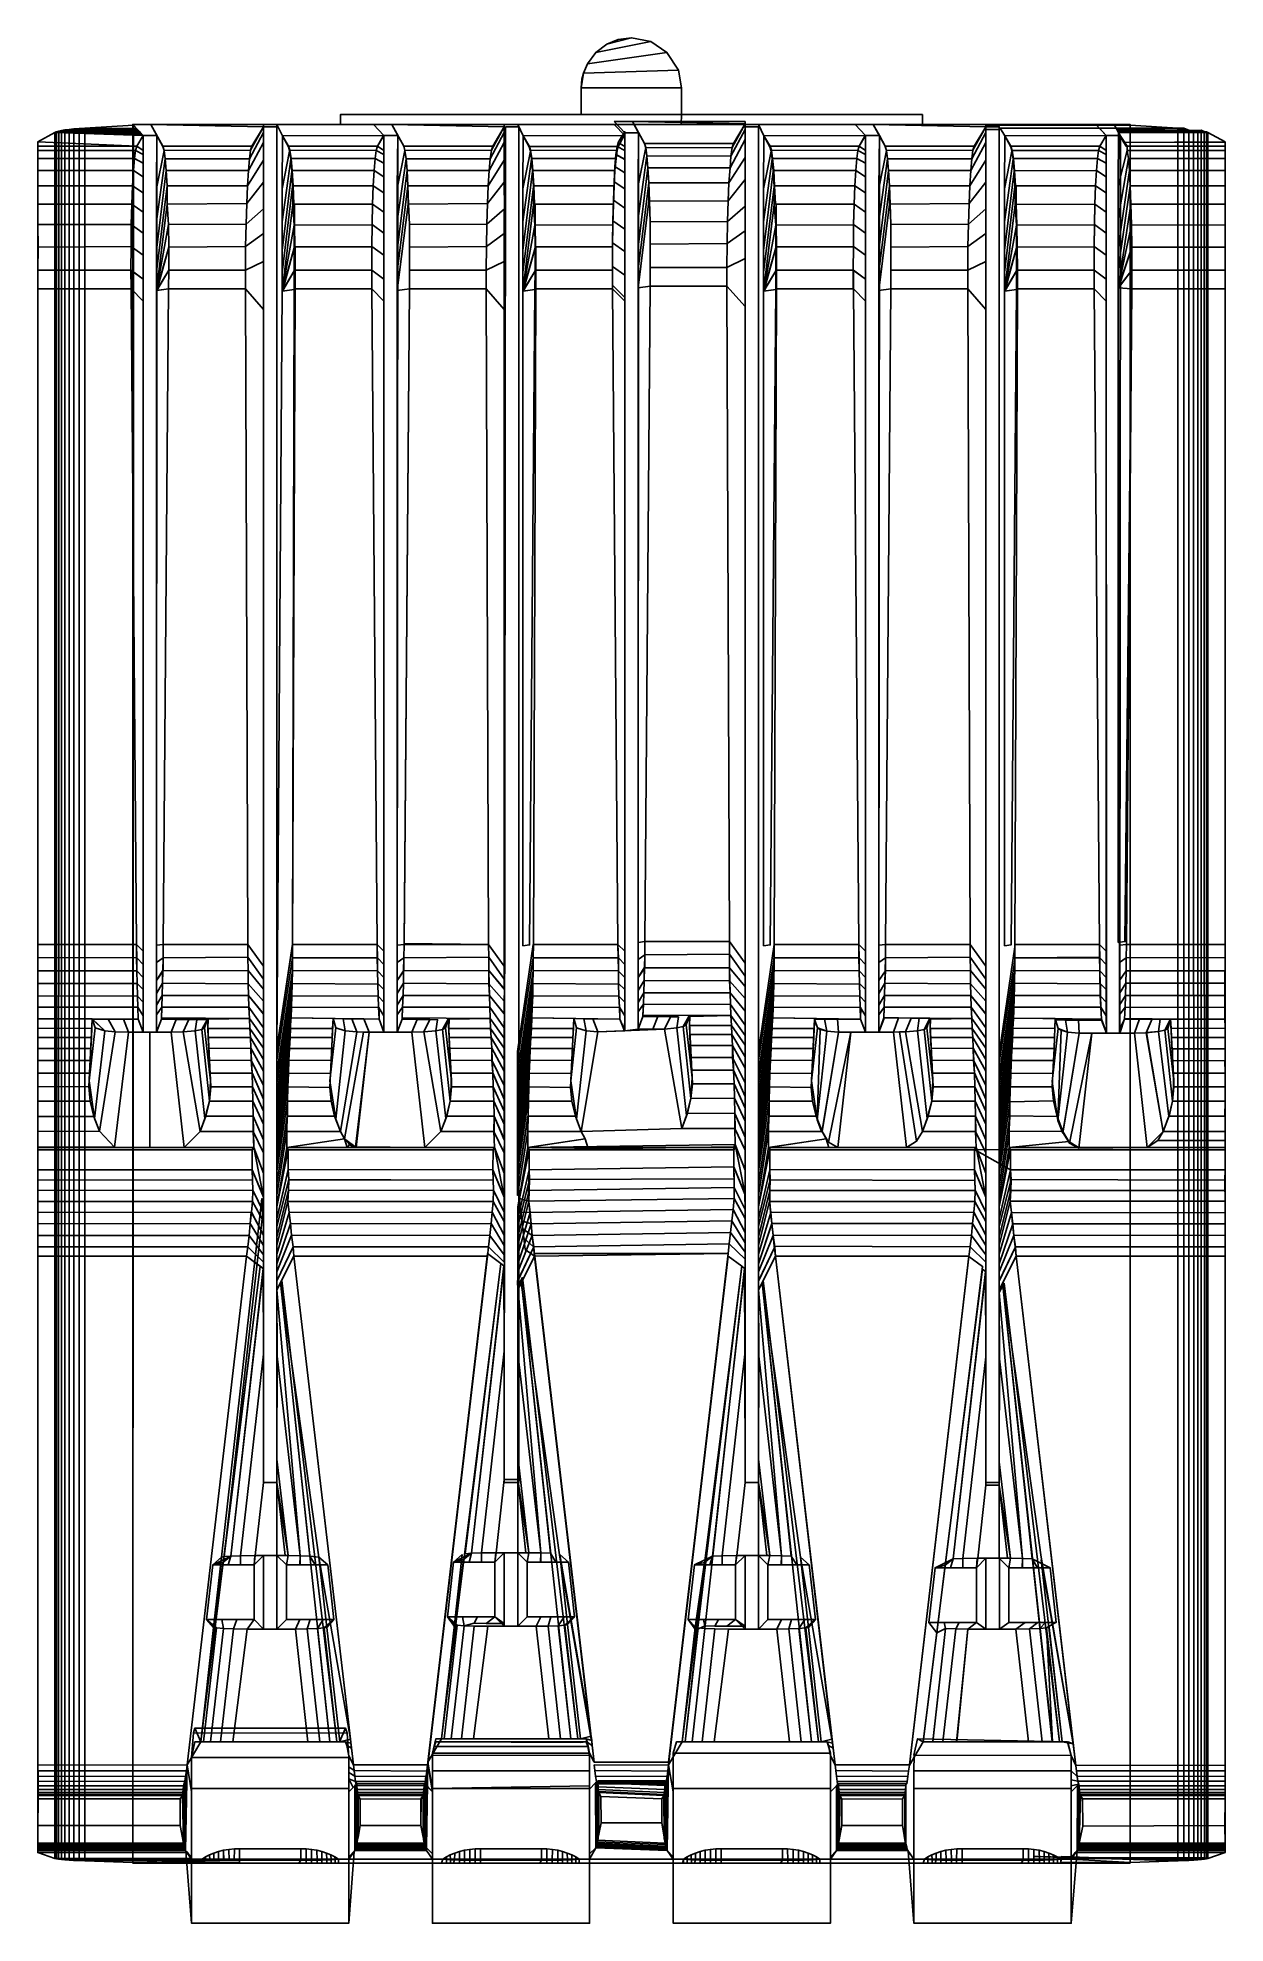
# Model space of a CAD drawing. Header units: millimetres. Extents: x -89 to 89, y -9 to 273.
import ezdxf

# ---------------------------------------------------------------- set-up
doc = ezdxf.new("R2010")
doc.units = ezdxf.units.MM
doc.layers.add('3D', color=1, linetype='Continuous')

msp = doc.modelspace()

# ---------------------------------------------------------------- linework, layer by layer
at = {"layer": '3D'}
for points in [[(-7.17, 267.67), (7.02, 268.11), (5.3, 270.77), (-6.58, 269.08)], [(-7.17, 267.67, 3.4), (7.02, 268.11, 3.4), (5.3, 270.77, 3.4), (-6.58, 269.08, 3.4)], [(-6.58, 269.08), (5.3, 270.77), (2.9, 272.39), (-5.3, 270.77)], [(-6.58, 269.08, 3.4), (5.3, 270.77, 3.4), (2.9, 272.39, 3.4), (-5.3, 270.77, 3.4)], [(-5.3, 270.77), (-5.3, 270.77, 3.4), (-6.58, 269.08, 3.4), (-6.58, 269.08)], [(-5.3, 270.77), (2.9, 272.39), (0, 272.97), (-3.67, 272.01)], [(-5.3, 270.77, 3.4), (2.9, 272.39, 3.4), (0, 272.97, 3.4), (-3.67, 272.01, 3.4)], [(-3.67, 272.01), (-3.67, 272.01, 3.4), (-5.3, 270.77, 3.4), (-5.3, 270.77)], [(0, 272.97), (-3.67, 272.01), (-1.97, 272.71), (0, 272.97)], [(0, 272.97, 3.4), (-3.67, 272.01, 3.4), (-1.97, 272.71, 3.4), (0, 272.97, 3.4)], [(-1.97, 272.71), (-1.97, 272.71, 3.4), (-3.67, 272.01, 3.4), (-3.67, 272.01)], [(0, 272.97), (0, 272.97, 3.4), (-1.97, 272.71, 3.4), (-1.97, 272.71)], [(2.9, 272.39), (2.9, 272.39, 3.4), (0, 272.97, 3.4), (0, 272.97)], [(5.3, 270.77), (5.3, 270.77, 3.4), (2.9, 272.39, 3.4), (2.9, 272.39)], [(7.02, 268.11), (7.02, 268.11, 3.4), (5.3, 270.77, 3.4), (5.3, 270.77)], [(-7.5, 265.47), (7.5, 265.47), (7.02, 268.11), (-7.17, 267.67)], [(-7.5, 265.47, 3.4), (7.5, 265.47, 3.4), (7.02, 268.11, 3.4), (-7.17, 267.67, 3.4)], [(-6.58, 269.08, 3.4), (-7.17, 267.67, 3.4), (-7.17, 267.67), (-6.58, 269.08)], [(7.5, 265.47), (7.5, 265.47, 3.4), (7.02, 268.11, 3.4), (7.02, 268.11)], [(-7.39, 266.76), (-7.39, 266.76, 3.4), (-7.5, 265.47, 3.4), (-7.5, 265.47)], [(-7.5, 265.47), (-7.5, 265.47, 3.4), (-7.5, 261.47, 3.4), (-7.5, 261.47)], [(-7.5, 261.47), (7.5, 261.47), (7.5, 265.47), (-7.5, 265.47)], [(-7.5, 261.47, 3.4), (7.5, 261.47, 3.4), (7.5, 265.47, 3.4), (-7.5, 265.47, 3.4)], [(-7.17, 267.67), (-7.17, 267.67, 3.4), (-7.39, 266.76, 3.4), (-7.39, 266.76)], [(7.5, 261.47, 3.4), (7.5, 261.47), (7.5, 265.47), (7.5, 265.47, 3.4)], [(-82.56, 259.39, 7), (-81.71, 259.44, 6.36), (-73.97, 259.37, 7.16), (-73.87, 259.27, 8.32)], [(-82.56, 0.37, 7.01), (-81.71, 0.33, 6.36), (-81.71, 259.44, 6.36), (-82.56, 259.39, 7)], [(-74.44, 259.87, 1.43), (-81.71, 259.44, 6.36), (-73.97, 259.37, 7.16), (-74.44, 259.87, 1.43)], [(-81.71, 259.44, 6.36), (-74.44, 259.87, 1.43), (-74.56, 0.08, 1.5), (-81.71, 0.33, 6.36)], [(-74.56, 260), (-71.84, 260.01, -0.13), (-70.93, 258.35, 18.89), (-73, 258.35, 18.9)], [(-74.56, 0.08, 1.5), (-74.56, 0), (-74.56, 260), (-74.44, 259.87, 1.43)], [(74.56, 260), (-74.56, 260), (-74.56, 0), (74.56, 0)], [(-56.74, 256.73, 37.42), (-55, 259.65, 4), (-71.83, 260), (-70.04, 256.72, 37.46)], [(-55, 259.65, 4), (-55, 260), (-71.83, 260), (-55, 259.65, 4)], [(-56.74, 256.73, 37.42), (-70.04, 256.73, 37.42), (-71.83, 260), (-55, 259.65, 4)], [(-57.11, 254.86, 44.28), (-56.93, 256.14, 40.78), (-55, 259.65, 4), (-55, 258.81, 4)], [(-56.93, 256.14, 40.78), (-56.74, 256.73, 37.42), (-55, 259.65, 4), (-56.93, 256.14, 40.78)], [(-55, 260), (-55, 259.65, 4), (-53, 259.65, 4), (-53, 260)], [(-55, 259.65, 4), (-53, 259.65, 4), (-53, 56.92, 4), (-55, 56.92, 4)], [(-53, 260), (-38.56, 260), (-37, 258.35, 18.9), (-52.18, 258.28, 19.69)], [(-7.5, 261.47), (-7.5, 261.47, 3.4), (-43.5, 261.47, 3.4), (-43.5, 261.47)], [(-43.5, 261.47), (-43.5, 261.47, 3.4), (-43.5, 260, 3.4), (-43.5, 260)], [(-43.5, 261.47, 3.4), (-43.5, 260, 3.4), (43.5, 260, 3.4), (43.5, 261.47, 3.4)], [(-43.5, 261.47), (-43.5, 260), (43.5, 260), (43.5, 261.47)], [(-38.56, 260), (-35.84, 260.01, -0.13), (-34.93, 258.35, 18.89), (-37, 258.35, 18.9)], [(-19, 259.65, 4), (-19, 260), (-35.83, 260), (-19, 259.65, 4)], [(-20.74, 256.73, 37.42), (-34.04, 256.73, 37.42), (-35.83, 260), (-19, 259.65, 4)], [(-21.11, 254.86, 44.28), (-20.93, 256.14, 40.78), (-19, 259.65, 4), (-19, 258.81, 4)], [(-20.93, 256.14, 40.78), (-20.74, 256.73, 37.42), (-19, 259.65, 4), (-20.93, 256.14, 40.78)], [(-18.83, 259.65, 4.04), (-16.83, 259.65, 4.04), (-16.83, 56.92, 4.04), (-19, 56.92, 3.99)], [(-17, 260, 0.02), (-2.56, 260, 0.02), (-1, 258.35, 18.92), (-16.18, 258.28, 19.71)], [(-2.56, 260.42), (0.16, 260.43, -0.13), (1.07, 258.77, 18.89), (-1, 258.77, 18.9)], [(17, 260.07, 4), (17, 260.42), (0.17, 260.42), (17, 260.07, 4)], [(15.26, 257.15, 37.42), (1.96, 257.15, 37.42), (0.17, 260.42), (17, 260.07, 4)], [(43.5, 261.47, 3.4), (43.5, 260, 3.4), (7.44, 260, 3.4), (7.5, 261.47, 3.4)], [(43.5, 261.47), (43.5, 261.47, 3.4), (7.5, 261.47, 3.4), (7.5, 261.47)], [(14.89, 255.28, 44.28), (15.07, 256.56, 40.78), (17, 260.07, 4), (17, 259.23, 4)], [(15.07, 256.56, 40.78), (15.26, 257.15, 37.42), (17, 260.07, 4), (15.07, 256.56, 40.78)], [(17, 259.65, 4), (19, 259.65, 4), (19, 56.92, 4), (17, 56.92, 4)], [(19, 260), (33.44, 260), (35, 258.35, 18.9), (19.82, 258.28, 19.69)], [(33.44, 260), (36.16, 260.01, -0.13), (37.07, 258.35, 18.89), (35, 258.35, 18.9)], [(53, 259.65, 4), (53, 260), (36.17, 260), (53, 259.65, 4)], [(51.26, 256.73, 37.42), (37.96, 256.73, 37.42), (36.17, 260), (53, 259.65, 4)], [(43.5, 260), (43.5, 260, 3.4), (43.5, 261.47, 3.4), (43.5, 261.47)], [(50.89, 254.86, 44.28), (51.07, 256.14, 40.78), (53, 259.65, 4), (53, 258.81, 4)], [(51.07, 256.14, 40.78), (51.26, 256.73, 37.42), (53, 259.65, 4), (51.07, 256.14, 40.78)], [(74.56, 259.87, 1.5), (53, 259.87, 1.5), (53, 260), (74.56, 260)], [(55, 259.65, 4), (53, 259.65, 4), (53, 259.87, 1.5), (54.71, 259.87, 1.5)], [(53, 259.65, 4), (55, 259.65, 4), (55, 56.92, 4), (53, 56.92, 4)], [(53, 259.65, 4), (55, 259.65, 4), (55, 56.92, 4), (53, 56.92, 4)], [(74.56, 259.87, 1.5), (81.71, 259.44, 6.36), (55.13, 259.44, 6.41), (54.71, 259.87, 1.5)], [(55.13, 259.44, 6.41), (69.97, 259.44, 6.38), (71, 258.35, 18.9), (55.82, 258.28, 19.69)], [(69.44, 260), (72.16, 260.01, -0.13), (73.07, 258.35, 18.89), (71, 258.35, 18.9)], [(81.71, 259.44, 6.36), (82.57, 259.44, 7.01), (72.53, 259.35, 7.48), (72.47, 259.44, 6.38)], [(82.57, 259.44, 7.01), (83.35, 259.16, 7.74), (72.56, 259.28, 8.27), (72.53, 259.35, 7.48)], [(74.56, 0.08, 1.5), (74.56, 0), (74.56, 260), (74.56, 259.87, 1.5)], [(81.71, 0.33, 6.36), (74.56, 0.08, 1.5), (74.56, 259.87, 1.5), (81.71, 259.44, 6.36)], [(82.57, 259.21, 7.01), (81.71, 259.44, 6.36), (81.71, 0.33, 6.36), (82.58, 0.37, 7.03)], [(-73.96, 256.73, 37.42), (-73, 258.35, 18.9), (-86.19, 258.82, 13.44), (-88.75, 257.38, 30)], [(-86.19, 0.7, 13.44), (-88.75, 1.57, 30), (-88.75, 257.38, 30), (-86.19, 258.82, 13.44)], [(-73, 258.35, 18.9), (-73.96, 256.73, 37.42), (-88.75, 257.38, 30), (-86.19, 258.82, 13.44)], [(-88.75, 257.38, 30), (-73.96, 256.73, 37.42), (-88.75, 256.73, 37.42), (-88.75, 257.38, 30)], [(-88.75, 256.11, 40.89), (-88.75, 256.73, 37.42), (-88.75, 257.38, 30), (-88.75, 256.11, 30)], [(-74.14, 256.11, 40.89), (-73.96, 256.73, 37.42), (-88.75, 256.73, 37.42), (-88.75, 256.11, 40.89)], [(-86.19, 258.82, 13.44), (-85.96, 258.92, 12.38), (-85.97, 0.65, 12.39), (-86.19, 0.7, 13.44)], [(-86.19, 258.82, 13.44), (-86, 258.91, 12.51), (-73.16, 258.51, 17), (-73, 258.35, 18.9)], [(-86, 258.91, 12.51), (-85.63, 259.01, 11.34), (-73.29, 258.66, 15.33), (-73.16, 258.51, 17)], [(-85.97, 0.65, 12.39), (-85.64, 0.6, 11.36), (-85.63, 259.01, 11.34), (-85.96, 258.92, 12.38)], [(-85.63, 259.01, 11.34), (-85.21, 259.09, 10.37), (-85.21, 0.54, 10.37), (-85.64, 0.6, 11.36)], [(-85.63, 259.01, 11.34), (-85.2, 259.09, 10.35), (-73.43, 258.8, 13.69), (-73.29, 258.66, 15.33)], [(-85.21, 0.54, 10.37), (-84.69, 0.49, 9.43), (-84.69, 259.17, 9.44), (-85.21, 259.09, 10.37)], [(-85.2, 259.09, 10.35), (-84.69, 259.17, 9.44), (-73.57, 258.95, 12.01), (-73.43, 258.8, 13.69)], [(-84.69, 259.17, 9.44), (-84.03, 259.26, 8.51), (-73.68, 259.07, 10.67), (-73.57, 258.95, 12.01)], [(-84.69, 259.17, 9.44), (-84.06, 259.25, 8.55), (-84.06, 0.45, 8.55), (-84.69, 0.49, 9.43)], [(-84.06, 0.45, 8.55), (-83.35, 0.41, 7.74), (-83.34, 259.32, 7.73), (-84.06, 259.25, 8.55)], [(-84.03, 259.26, 8.51), (-83.34, 259.32, 7.73), (-73.78, 259.17, 9.45), (-73.68, 259.07, 10.67)], [(-83.34, 259.32, 7.73), (-82.57, 259.39, 7.01), (-82.57, 0.37, 7.01), (-83.35, 0.41, 7.74)], [(-83.34, 259.32, 7.73), (-82.56, 259.39, 7), (-73.87, 259.27, 8.32), (-73.78, 259.17, 9.45)], [(-74.14, 256.11, 40.89), (-73.96, 256.73, 37.42), (-73, 256.1, 19.09), (-73, 255.49, 19.15)], [(-73, 256.1, 19.09), (-73.96, 256.73, 37.42), (-73, 258.35, 18.9), (-73, 256.1, 19.09)], [(-73, 258.35, 18.9), (-70.93, 258.35, 18.89), (-71, 124.27, 30.63), (-73, 124.27, 30.63)], [(-70.04, 256.73, 37.42), (-69.86, 256.1, 40.92), (-71, 250.44, 19.59), (-70.93, 258.36, 18.73)], [(-56.93, 256.14, 40.78), (-56.74, 256.73, 37.43), (-70.04, 256.72, 37.46), (-69.86, 256.1, 40.92)], [(-57.41, 250.82, 49.94), (-57.25, 253.11, 47.25), (-55, 257.32, 4), (-55, 254.65, 4)], [(-57.25, 253.11, 47.25), (-57.11, 254.86, 44.28), (-55, 258.81, 4), (-55, 257.32, 4)], [(-51.28, 256.64, 38.38), (-51.1, 256.02, 41.88), (-52.24, 250.35, 20.54), (-52.18, 258.28, 19.69)], [(-37.06, 258.35, 18.9), (-37.96, 256.73, 37.42), (-51.25, 256.73, 37.42), (-52.18, 258.28, 19.69)], [(-37.96, 256.73, 37.42), (-38.14, 256.11, 40.88), (-51.07, 256.13, 40.83), (-51.25, 256.73, 37.42)], [(-38.14, 256.11, 40.89), (-37.96, 256.73, 37.42), (-37, 256.1, 19.09), (-37, 255.49, 19.15)], [(-37, 256.1, 19.09), (-37.96, 256.73, 37.42), (-37, 258.35, 18.9), (-37, 256.1, 19.09)], [(-37, 258.35, 18.9), (-34.93, 258.35, 18.89), (-35, 124.27, 30.63), (-37, 124.27, 30.63)], [(-34.04, 256.73, 37.42), (-33.86, 256.1, 40.92), (-35, 250.44, 19.59), (-34.93, 258.36, 18.73)], [(-20.93, 256.14, 40.78), (-20.74, 256.73, 37.43), (-34.04, 256.72, 37.46), (-33.86, 256.1, 40.92)], [(-21.41, 250.82, 49.94), (-21.25, 253.11, 47.25), (-19, 257.32, 4), (-19, 254.65, 4)], [(-21.25, 253.11, 47.25), (-21.11, 254.86, 44.28), (-19, 258.81, 4), (-19, 257.32, 4)], [(-15.28, 256.64, 38.39), (-15.1, 256.02, 41.89), (-16.24, 250.35, 20.56), (-16.18, 258.28, 19.71)], [(-1.06, 258.34, 18.92), (-1.96, 256.72, 37.44), (-15.25, 256.72, 37.44), (-16.18, 258.28, 19.71)], [(-1.96, 256.72, 37.44), (-2.14, 256.11, 40.89), (-15.07, 256.13, 40.85), (-15.25, 256.72, 37.44)], [(-2.31, 255.5, 44.22), (-2.14, 256.7, 40.95), (-1, 256.08, 19.21), (-1, 254.78, 19.24)], [(-2.14, 256.7, 40.95), (-1.96, 257.31, 37.48), (-1, 256.69, 19.15), (-1, 256.08, 19.21)], [(-1, 256.69, 19.15), (-1.96, 257.31, 37.48), (-1, 258.93, 18.96), (-1, 256.69, 19.15)], [(-1, 258.77, 18.9), (1.07, 258.77, 18.89), (1, 124.69, 30.63), (-0.99, 124.48, 30.97)], [(1.96, 257.15, 37.42), (2.14, 256.53, 40.92), (1, 250.86, 19.59), (1.07, 258.78, 18.73)], [(15.07, 256.56, 40.78), (15.26, 257.15, 37.43), (1.96, 257.14, 37.46), (2.14, 256.52, 40.92)], [(14.59, 251.25, 49.94), (14.75, 253.53, 47.25), (17, 257.74, 4), (17, 255.07, 4)], [(14.75, 253.53, 47.25), (14.89, 255.28, 44.28), (17, 259.23, 4), (17, 257.74, 4)], [(20.72, 256.64, 38.38), (20.9, 256.02, 41.88), (19.76, 250.35, 20.54), (19.82, 258.28, 19.69)], [(34.94, 258.35, 18.9), (34.04, 256.73, 37.42), (20.75, 256.73, 37.42), (19.82, 258.28, 19.69)], [(34.04, 256.73, 37.42), (33.86, 256.11, 40.88), (20.93, 256.13, 40.83), (20.75, 256.73, 37.42)], [(33.86, 256.11, 40.89), (34.04, 256.73, 37.42), (35, 256.1, 19.09), (35, 255.49, 19.15)], [(35, 256.1, 19.09), (34.04, 256.73, 37.42), (35, 258.35, 18.9), (35, 256.1, 19.09)], [(35, 258.35, 18.9), (37.07, 258.35, 18.89), (37, 124.27, 30.63), (35, 124.27, 30.63)], [(37.96, 256.73, 37.42), (38.14, 256.1, 40.92), (37, 250.44, 19.59), (37.07, 258.36, 18.73)], [(51.07, 256.14, 40.78), (51.26, 256.73, 37.43), (37.96, 256.72, 37.46), (38.14, 256.1, 40.92)], [(50.59, 250.82, 49.94), (50.75, 253.11, 47.25), (53, 257.32, 4), (53, 254.65, 4)], [(50.75, 253.11, 47.25), (50.89, 254.86, 44.28), (53, 258.81, 4), (53, 257.32, 4)], [(53, 259.23, 4), (55, 259.23, 4), (55, 56.5, 4), (53, 56.5, 4)], [(56.72, 256.64, 38.38), (56.9, 256.02, 41.88), (55.76, 250.35, 20.54), (55.82, 258.28, 19.69)], [(71, 258.35, 18.9), (70.04, 256.73, 37.42), (56.75, 256.73, 37.42), (55.82, 258.28, 19.69)], [(70.04, 256.73, 37.42), (69.86, 256.11, 40.88), (56.93, 256.11, 40.89), (56.75, 256.73, 37.42)], [(69.86, 256.11, 40.89), (70.04, 256.73, 37.42), (71, 256.1, 19.09), (71, 255.49, 19.15)], [(71, 256.1, 19.09), (70.04, 256.73, 37.42), (71, 258.35, 18.9), (71, 256.1, 19.09)], [(71, 258.35, 18.9), (73.07, 258.35, 18.89), (73, 124.13, 30.62), (71.01, 124.13, 30.62)], [(71, 258.35, 18.86), (73.11, 258.35, 18.86), (73.01, 124.13, 30.62), (71.01, 124.13, 30.62)], [(83.35, 259.16, 7.74), (84.06, 259.11, 8.55), (72.6, 259.2, 9.11), (72.56, 259.28, 8.27)], [(84.06, 259.11, 8.55), (84.69, 259.05, 9.43), (72.65, 259.12, 10.02), (72.6, 259.2, 9.11)], [(84.69, 259.05, 9.43), (85.21, 259.12, 10.37), (72.69, 259.04, 10.96), (72.65, 259.12, 10.02)], [(85.21, 259.12, 10.37), (85.64, 258.94, 11.36), (72.74, 258.95, 11.98), (72.69, 259.04, 10.96)], [(85.64, 258.94, 11.36), (85.97, 258.88, 12.39), (72.79, 258.86, 13.01), (72.74, 258.95, 11.98)], [(74.14, 256.73, 37.42), (74.14, 256.11, 40.9), (72.78, 250.84, 14.93), (72.84, 258.77, 14.07)], [(85.97, 258.88, 12.39), (86.19, 258.82, 13.44), (72.84, 258.77, 14.07), (72.79, 258.86, 13.01)], [(72.84, 258.77, 14.07), (86.19, 258.82, 13.44), (88.75, 257.38, 30), (73.62, 257.31, 30.78)], [(88.75, 257.37, 30.01), (88.75, 256.73, 37.42), (73.96, 256.73, 37.42), (73.62, 257.31, 30.78)], [(88.75, 256.73, 37.42), (88.75, 256.1, 40.92), (74.14, 256.11, 40.9), (74.14, 256.73, 37.42)], [(83.34, 0.4, 7.74), (82.58, 0.37, 7.03), (82.58, 259.21, 7.01), (83.35, 259.16, 7.74)], [(84.06, 259.11, 8.55), (83.35, 259.16, 7.74), (83.34, 0.4, 7.74), (84.07, 0.45, 8.55)], [(84.69, 0.49, 9.43), (84.07, 0.45, 8.55), (84.06, 259.11, 8.55), (84.69, 259.05, 9.43)], [(85.21, 259.12, 10.37), (84.69, 259.05, 9.43), (84.69, 0.49, 9.43), (85.2, 0.54, 10.35)], [(85.69, 0.61, 11.34), (85.2, 0.54, 10.35), (85.21, 259, 10.37), (85.64, 258.94, 11.36)], [(85.97, 258.88, 12.39), (85.64, 258.94, 11.36), (85.69, 0.61, 11.34), (85.96, 0.65, 12.36)], [(86.19, 0.7, 13.44), (85.96, 0.63, 12.36), (85.97, 258.88, 12.39), (86.19, 258.82, 13.44)], [(86.19, 258.82, 13.44), (88.75, 257.38, 30), (88.75, 1.57, 30), (86.19, 0.7, 13.44)], [(88.75, 256.12, 30), (88.77, 256.12, 40.84), (88.79, 256.73, 37.42), (88.75, 257.37, 30.01)], [(-88.76, 254.89, 44.21), (-88.75, 256.11, 40.89), (-88.75, 256.11, 30), (-88.75, 254.89, 30)], [(-88.75, 253.11, 47.26), (-88.76, 254.89, 44.21), (-88.75, 254.89, 30), (-88.75, 253.11, 30)], [(-74.3, 254.91, 44.16), (-74.14, 256.11, 40.89), (-88.75, 256.11, 40.89), (-88.75, 254.89, 44.21)], [(-74.46, 253.11, 47.25), (-74.3, 254.91, 44.16), (-88.75, 254.89, 44.21), (-88.75, 253.11, 47.26)], [(-74.46, 253.11, 47.25), (-74.3, 254.91, 44.16), (-73, 254.2, 19.26), (-73, 252.16, 19.44)], [(-74.3, 254.91, 44.16), (-74.14, 256.11, 40.89), (-73, 255.49, 19.15), (-73, 254.2, 19.18)], [(-69.86, 256.1, 40.92), (-69.69, 254.88, 44.23), (-71, 245.55, 20.02), (-71, 250.44, 19.59)], [(-71, 245.55, 20.02), (-69.69, 254.88, 44.23), (-69.54, 253.1, 47.27), (-71, 241.22, 20.4)], [(-57.11, 254.86, 44.27), (-56.93, 256.14, 40.78), (-69.86, 256.1, 40.93), (-69.69, 254.88, 44.23)], [(-57.25, 253.11, 47.25), (-57.11, 254.86, 44.27), (-69.69, 254.88, 44.23), (-69.54, 253.1, 47.27)], [(-57.52, 248.16, 52.14), (-57.41, 250.82, 49.94), (-55, 254.65, 4), (-55, 251.36, 4)], [(-51.1, 256.02, 41.87), (-50.94, 254.8, 45.19), (-52.24, 245.46, 20.97), (-52.24, 250.35, 20.54)], [(-52.24, 245.46, 20.97), (-50.94, 254.8, 45.19), (-50.79, 253.02, 48.22), (-52.24, 241.13, 21.35)], [(-38.14, 256.11, 40.88), (-38.31, 254.9, 44.2), (-50.89, 254.9, 44.19), (-51.07, 256.13, 40.83)], [(-38.31, 254.9, 44.2), (-38.46, 253.11, 47.25), (-50.73, 253.11, 47.25), (-50.89, 254.9, 44.19)], [(-38.46, 253.11, 47.25), (-38.3, 254.91, 44.16), (-37, 254.2, 19.26), (-37, 252.16, 19.44)], [(-38.3, 254.91, 44.16), (-38.14, 256.11, 40.89), (-37, 255.49, 19.15), (-37, 254.2, 19.18)], [(-33.86, 256.1, 40.92), (-33.69, 254.88, 44.23), (-35, 245.55, 20.02), (-35, 250.44, 19.59)], [(-35, 245.55, 20.02), (-33.69, 254.88, 44.23), (-33.54, 253.1, 47.27), (-35, 241.22, 20.4)], [(-21.11, 254.86, 44.27), (-20.93, 256.14, 40.78), (-33.86, 256.1, 40.93), (-33.69, 254.88, 44.23)], [(-21.25, 253.11, 47.25), (-21.11, 254.86, 44.27), (-33.69, 254.88, 44.23), (-33.54, 253.1, 47.27)], [(-21.52, 248.16, 52.14), (-21.41, 250.82, 49.94), (-19, 254.65, 4), (-19, 251.36, 4)], [(-15.1, 256.02, 41.89), (-14.94, 254.8, 45.21), (-16.24, 245.46, 20.99), (-16.24, 250.35, 20.56)], [(-16.24, 245.46, 20.99), (-14.94, 254.8, 45.2), (-14.79, 253.02, 48.24), (-16.24, 241.13, 21.37)], [(-2.14, 256.11, 40.89), (-2.3, 254.89, 44.22), (-14.89, 254.9, 44.21), (-15.07, 256.13, 40.85)], [(-2.3, 254.89, 44.22), (-2.46, 253.11, 47.27), (-14.73, 253.11, 47.27), (-14.89, 254.9, 44.21)], [(-2.46, 253.7, 47.31), (-2.31, 255.5, 44.22), (-1, 254.79, 19.32), (-1, 252.75, 19.5)], [(2.14, 256.53, 40.92), (2.31, 255.3, 44.23), (1, 245.97, 20.02), (1, 250.86, 19.59)], [(1, 245.97, 20.02), (2.31, 255.3, 44.23), (2.46, 253.52, 47.27), (1, 241.64, 20.4)], [(14.89, 255.28, 44.27), (15.07, 256.56, 40.78), (2.14, 256.52, 40.93), (2.31, 255.3, 44.23)], [(14.75, 253.53, 47.25), (14.89, 255.28, 44.27), (2.31, 255.3, 44.23), (2.46, 253.52, 47.27)], [(14.48, 248.58, 52.14), (14.59, 251.25, 49.94), (17, 255.07, 4), (17, 251.78, 4)], [(20.9, 256.02, 41.87), (21.06, 254.8, 45.19), (19.76, 245.46, 20.97), (19.76, 250.35, 20.54)], [(19.76, 245.46, 20.97), (21.06, 254.8, 45.19), (21.21, 253.02, 48.22), (19.76, 241.13, 21.35)], [(33.86, 256.11, 40.88), (33.69, 254.9, 44.2), (21.11, 254.9, 44.19), (20.93, 256.13, 40.83)], [(33.69, 254.9, 44.2), (33.54, 253.11, 47.25), (21.27, 253.11, 47.25), (21.11, 254.9, 44.19)], [(33.54, 253.11, 47.25), (33.7, 254.91, 44.16), (35, 254.2, 19.26), (35, 252.16, 19.44)], [(33.7, 254.91, 44.16), (33.86, 256.11, 40.89), (35, 255.49, 19.15), (35, 254.2, 19.18)], [(38.14, 256.1, 40.92), (38.31, 254.88, 44.23), (37, 245.55, 20.02), (37, 250.44, 19.59)], [(37, 245.55, 20.02), (38.31, 254.88, 44.23), (38.46, 253.1, 47.27), (37, 241.22, 20.4)], [(50.89, 254.86, 44.27), (51.07, 256.14, 40.78), (38.14, 256.1, 40.93), (38.31, 254.88, 44.23)], [(50.75, 253.11, 47.25), (50.89, 254.86, 44.27), (38.31, 254.88, 44.23), (38.46, 253.1, 47.27)], [(50.48, 248.16, 52.14), (50.59, 250.82, 49.94), (53, 254.65, 4), (53, 251.36, 4)], [(56.9, 256.02, 41.87), (57.06, 254.8, 45.19), (55.76, 245.46, 20.97), (55.76, 250.35, 20.54)], [(55.76, 245.46, 20.97), (57.06, 254.8, 45.19), (57.21, 253.02, 48.22), (55.76, 241.13, 21.35)], [(69.86, 256.11, 40.88), (69.7, 254.9, 44.18), (57.11, 254.9, 44.2), (56.93, 256.11, 40.89)], [(69.7, 254.9, 44.18), (69.54, 253.1, 47.28), (57.27, 253.08, 47.3), (57.11, 254.9, 44.2)], [(69.54, 253.11, 47.25), (69.7, 254.91, 44.16), (71, 254.2, 19.26), (71, 252.16, 19.44)], [(69.7, 254.91, 44.16), (69.86, 256.11, 40.89), (71, 255.49, 19.15), (71, 254.2, 19.18)], [(74.14, 256.11, 40.9), (74.31, 254.9, 44.2), (72.78, 245.96, 15.36), (72.78, 250.84, 14.93)], [(72.78, 245.96, 15.36), (74.31, 254.9, 44.2), (74.46, 253.1, 47.27), (72.78, 241.62, 15.74)], [(88.75, 256.12, 40.84), (88.75, 254.89, 44.21), (74.31, 254.9, 44.2), (74.14, 256.11, 40.9)], [(88.75, 254.89, 44.21), (88.75, 253.11, 47.25), (74.46, 253.1, 47.27), (74.31, 254.9, 44.2)], [(88.75, 254.89, 30), (88.78, 254.89, 44.21), (88.77, 256.12, 40.84), (88.75, 256.12, 30)], [(88.78, 253.11, 47.25), (88.78, 254.89, 44.21), (88.75, 254.89, 30), (88.75, 253.11, 30)], [(-74.59, 250.82, 49.94), (-74.46, 253.11, 47.25), (-88.75, 253.11, 47.26), (-88.75, 250.82, 49.94)], [(-88.75, 250.82, 49.94), (-88.75, 253.11, 47.26), (-88.75, 253.11, 30), (-88.75, 250.82, 30)], [(-74.59, 250.82, 49.94), (-74.46, 253.11, 47.25), (-73, 252.16, 19.44), (-73, 249.79, 19.65)], [(-69.54, 253.1, 47.27), (-69.41, 250.82, 49.94), (-71, 237.94, 20.68), (-71, 241.22, 20.4)], [(-57.41, 250.82, 49.94), (-57.25, 253.11, 47.25), (-69.54, 253.1, 47.27), (-69.41, 250.82, 49.94)], [(-57.61, 245.07, 53.89), (-57.52, 248.16, 52.14), (-55, 251.36, 4), (-54.99, 247.37, 3.82)], [(-50.79, 253.02, 48.22), (-50.66, 250.74, 50.89), (-52.24, 237.86, 21.64), (-52.24, 241.13, 21.35)], [(-38.46, 253.11, 47.25), (-38.59, 250.82, 49.94), (-50.59, 250.82, 49.94), (-50.73, 253.11, 47.25)], [(-38.59, 250.82, 49.94), (-38.46, 253.11, 47.25), (-37, 252.16, 19.44), (-37, 249.79, 19.65)], [(-33.54, 253.1, 47.27), (-33.41, 250.82, 49.94), (-35, 237.94, 20.68), (-35, 241.22, 20.4)], [(-21.41, 250.82, 49.94), (-21.25, 253.11, 47.25), (-33.54, 253.1, 47.27), (-33.41, 250.82, 49.94)], [(-21.61, 245.07, 53.89), (-21.52, 248.16, 52.14), (-19, 251.36, 4), (-18.99, 247.37, 3.82)], [(-14.79, 253.02, 48.24), (-14.66, 250.74, 50.91), (-16.24, 237.86, 21.66), (-16.24, 241.13, 21.37)], [(-2.46, 253.11, 47.27), (-2.59, 250.82, 49.96), (-14.59, 250.82, 49.96), (-14.73, 253.11, 47.27)], [(-2.69, 248.69, 52.24), (-2.59, 251.41, 50), (-1, 250.38, 19.71), (-1, 247.48, 19.96)], [(-2.59, 251.41, 50), (-2.46, 253.7, 47.31), (-1, 252.75, 19.5), (-1, 250.38, 19.71)], [(2.46, 253.52, 47.27), (2.59, 251.25, 49.94), (1, 238.36, 20.68), (1, 241.64, 20.4)], [(1, 238.36, 20.68), (2.59, 251.25, 49.94), (2.61, 248.52, 52.18), (1, 235.59, 20.93)], [(14.59, 251.25, 49.94), (14.75, 253.53, 47.25), (2.46, 253.52, 47.27), (2.59, 251.25, 49.94)], [(14.48, 248.58, 52.14), (14.59, 251.25, 49.94), (2.59, 251.25, 49.94), (2.69, 248.53, 52.18)], [(14.39, 245.49, 53.89), (14.48, 248.58, 52.14), (17, 251.78, 4), (17.01, 247.79, 3.82)], [(21.21, 253.02, 48.22), (21.34, 250.74, 50.89), (19.76, 237.86, 21.64), (19.76, 241.13, 21.35)], [(33.54, 253.11, 47.25), (33.41, 250.82, 49.94), (21.41, 250.82, 49.94), (21.27, 253.11, 47.25)], [(33.41, 250.82, 49.94), (33.54, 253.11, 47.25), (35, 252.16, 19.44), (35, 249.79, 19.65)], [(38.46, 253.1, 47.27), (38.59, 250.82, 49.94), (37, 237.94, 20.68), (37, 241.22, 20.4)], [(50.59, 250.82, 49.94), (50.75, 253.11, 47.25), (38.46, 253.1, 47.27), (38.59, 250.82, 49.94)], [(50.39, 245.07, 53.89), (50.48, 248.16, 52.14), (53, 251.36, 4), (53.01, 247.37, 3.82)], [(57.21, 253.02, 48.22), (57.34, 250.74, 50.89), (55.76, 237.86, 21.64), (55.76, 241.13, 21.35)], [(69.54, 253.1, 47.28), (69.41, 250.82, 49.94), (57.41, 250.82, 49.94), (57.27, 253.08, 47.3)], [(69.41, 250.82, 49.94), (69.54, 253.11, 47.25), (71, 252.16, 19.44), (71, 249.79, 19.65)], [(74.46, 253.1, 47.27), (74.59, 250.82, 49.94), (72.78, 238.35, 16.02), (72.78, 241.62, 15.74)], [(88.75, 253.11, 47.25), (88.75, 250.82, 49.94), (74.59, 250.82, 49.94), (74.46, 253.1, 47.28)], [(88.75, 250.82, 49.94), (88.75, 253.11, 47.25), (88.75, 253.11, 30), (88.75, 250.82, 30)], [(-74.69, 248.1, 52.18), (-74.59, 250.82, 49.94), (-88.75, 250.82, 49.94), (-88.75, 248.1, 52.17)], [(-88.75, 248.1, 52.17), (-88.75, 250.82, 49.94), (-88.75, 250.82, 30), (-88.75, 248.1, 30)], [(-74.69, 248.1, 52.18), (-74.59, 250.82, 49.94), (-73, 249.79, 19.65), (-73, 246.89, 19.9)], [(-71, 237.94, 20.68), (-69.41, 250.82, 49.94), (-69.39, 248.1, 52.18), (-71, 235.17, 20.93)], [(-57.52, 248.16, 52.14), (-57.41, 250.82, 49.94), (-69.41, 250.82, 49.94), (-69.39, 248.1, 52.18)], [(-57.61, 245.07, 53.89), (-69.19, 245.02, 53.91), (-69.39, 248.1, 52.18), (-57.52, 248.16, 52.14)], [(-52.24, 237.86, 21.64), (-50.66, 250.74, 50.89), (-50.64, 248.02, 53.13), (-52.24, 235.08, 21.88)], [(-38.59, 250.82, 49.94), (-38.69, 248.07, 52.2), (-50.48, 248.09, 52.17), (-50.59, 250.82, 49.94)], [(-38.69, 248.1, 52.18), (-38.59, 250.82, 49.94), (-37, 249.79, 19.65), (-37, 246.89, 19.9)], [(-35, 237.94, 20.68), (-33.41, 250.82, 49.94), (-33.39, 248.1, 52.18), (-35, 235.17, 20.93)], [(-21.52, 248.16, 52.14), (-21.41, 250.82, 49.94), (-33.41, 250.82, 49.94), (-33.31, 248.1, 52.18)], [(-21.61, 245.07, 53.89), (-33.19, 245.02, 53.91), (-33.31, 248.1, 52.18), (-21.52, 248.16, 52.14)], [(-16.24, 237.86, 21.66), (-14.66, 250.74, 50.91), (-14.63, 248.02, 53.15), (-16.24, 235.08, 21.9)], [(-2.59, 250.82, 49.96), (-2.69, 248.07, 52.22), (-14.47, 248.09, 52.19), (-14.59, 250.82, 49.96)], [(-2.77, 245.61, 53.97), (-2.69, 248.69, 52.24), (-1, 247.48, 19.96), (-1, 244.33, 20.24)], [(14.39, 245.49, 53.89), (2.81, 245.44, 53.91), (2.69, 248.53, 52.18), (14.48, 248.58, 52.14)], [(19.76, 237.86, 21.64), (21.34, 250.74, 50.89), (21.36, 248.02, 53.13), (19.76, 235.08, 21.88)], [(33.41, 250.82, 49.94), (33.31, 248.07, 52.2), (21.52, 248.09, 52.17), (21.41, 250.82, 49.94)], [(33.31, 248.1, 52.18), (33.41, 250.82, 49.94), (35, 249.79, 19.65), (35, 246.89, 19.9)], [(37, 237.94, 20.68), (38.59, 250.82, 49.94), (38.61, 248.1, 52.18), (37, 235.17, 20.93)], [(50.48, 248.16, 52.14), (50.59, 250.82, 49.94), (38.59, 250.82, 49.94), (38.69, 248.1, 52.18)], [(50.39, 245.07, 53.89), (38.81, 245.02, 53.91), (38.69, 248.1, 52.18), (50.48, 248.16, 52.14)], [(55.76, 237.86, 21.64), (57.34, 250.74, 50.89), (57.36, 248.02, 53.13), (55.76, 235.08, 21.88)], [(69.41, 250.82, 49.94), (69.31, 248.05, 52.22), (57.53, 248.08, 52.19), (57.53, 250.82, 49.94)], [(69.31, 248.1, 52.18), (69.41, 250.82, 49.94), (71, 249.79, 19.65), (71, 246.89, 19.9)], [(72.78, 238.35, 16.02), (74.59, 250.82, 49.94), (74.69, 248.09, 52.19), (72.78, 235.58, 16.27)], [(88.75, 250.82, 49.94), (88.75, 248.07, 52.2), (74.69, 248.09, 52.19), (74.59, 250.82, 49.94)], [(88.75, 248.07, 52.2), (88.75, 250.82, 49.94), (88.75, 250.82, 30), (88.75, 248.07, 30)], [(-88.76, 245.02, 53.91), (-88.75, 248.1, 52.17), (-88.75, 248.1, 30), (-88.75, 245.02, 30)], [(-74.77, 245.02, 53.91), (-88.75, 245.02, 53.91), (-88.75, 248.1, 52.17), (-74.69, 248.1, 52.18)], [(-74.77, 245.02, 53.91), (-74.69, 248.1, 52.18), (-73, 246.89, 19.9), (-73, 243.74, 20.18)], [(-71, 235.17, 20.93), (-69.39, 248.1, 52.18), (-69.19, 245.02, 53.91), (-71, 235.17, 20.93)], [(-57.68, 241.76, 55.05), (-57.61, 245.07, 53.89), (-55, 247.36, 4), (-55, 243.69, 4)], [(-52.24, 235.08, 21.88), (-50.64, 248.02, 53.13), (-50.43, 244.94, 54.86), (-52.24, 235.08, 21.88)], [(-38.69, 248.07, 52.2), (-38.77, 245, 53.92), (-50.38, 244.95, 53.94), (-50.37, 248.09, 52.17)], [(-38.77, 245.02, 53.91), (-38.69, 248.1, 52.18), (-37, 246.89, 19.9), (-37, 243.74, 20.18)], [(-21.68, 241.76, 55.05), (-21.61, 245.07, 53.89), (-19, 247.36, 4), (-19, 243.69, 4)], [(-16.24, 235.08, 21.9), (-14.63, 248.02, 53.15), (-14.43, 244.94, 54.88), (-16.24, 235.08, 21.9)], [(-2.69, 248.07, 52.22), (-2.77, 245, 53.94), (-14.38, 244.95, 53.96), (-14.37, 248.09, 52.19)], [(-2.82, 242.32, 55.12), (-2.77, 245.61, 53.97), (-1, 244.33, 20.24), (-1, 241.02, 20.53)], [(14.32, 242.19, 55.05), (2.81, 242.08, 55.08), (2.81, 245.44, 53.91), (14.39, 245.49, 53.89)], [(14.32, 242.19, 55.05), (14.39, 245.49, 53.89), (17, 247.78, 4), (17, 244.11, 4)], [(19.76, 235.08, 21.88), (21.36, 248.02, 53.13), (21.57, 244.94, 54.86), (19.76, 235.08, 21.88)], [(33.31, 248.07, 52.2), (33.23, 245, 53.92), (21.62, 244.95, 53.94), (21.63, 248.09, 52.17)], [(33.23, 245.02, 53.91), (33.31, 248.1, 52.18), (35, 246.89, 19.9), (35, 243.74, 20.18)], [(50.32, 241.76, 55.05), (50.39, 245.07, 53.89), (53, 247.36, 4), (53, 243.69, 4)], [(55.76, 235.08, 21.88), (57.36, 248.02, 53.13), (57.57, 244.94, 54.86), (55.76, 235.08, 21.88)], [(69.31, 248.05, 52.22), (69.23, 244.95, 53.94), (57.62, 244.98, 53.93), (57.53, 248.08, 52.19)], [(69.23, 245.02, 53.91), (69.31, 248.1, 52.18), (71, 246.89, 19.9), (71, 243.74, 20.18)], [(72.78, 235.58, 16.27), (74.69, 248.09, 52.19), (74.77, 245.01, 53.92), (72.78, 235.58, 16.27)], [(88.75, 248.07, 52.2), (88.76, 244.96, 53.94), (74.77, 245.01, 53.92), (74.69, 248.09, 52.19)], [(88.76, 244.96, 53.94), (88.75, 248.07, 52.2), (88.75, 248.07, 30), (88.75, 244.96, 30)], [(-74.81, 241.73, 55.06), (-88.75, 241.66, 55.08), (-88.75, 245.02, 53.91), (-74.77, 245.02, 53.91)], [(-88.72, 241.66, 55.08), (-88.75, 245.02, 53.91), (-88.75, 245.02, 30), (-88.75, 241.19, 30)], [(-74.81, 241.73, 55.06), (-74.77, 245.02, 53.91), (-73, 243.74, 20.18), (-73, 240.43, 20.47)], [(-69.19, 245.02, 53.91), (-69.15, 241.66, 55.08), (-71, 235.17, 20.93)], [(-57.68, 241.76, 55.05), (-69.15, 241.66, 55.08), (-69.19, 245.02, 53.91), (-57.61, 245.07, 53.89)], [(-57.71, 238.2, 55.63), (-57.68, 241.76, 55.05), (-55, 243.69, 4), (-55, 239.5, 4)], [(-50.43, 244.93, 54.86), (-50.4, 241.57, 56.03), (-52.24, 235.08, 21.88)], [(-38.77, 245, 53.92), (-38.81, 241.7, 55.07), (-50.32, 241.7, 55.07), (-50.38, 244.95, 53.94)], [(-38.81, 241.73, 55.06), (-38.77, 245.02, 53.91), (-37, 243.74, 20.18), (-37, 240.43, 20.47)], [(-21.68, 241.76, 55.05), (-33.19, 241.66, 55.08), (-33.19, 245.02, 53.91), (-21.61, 245.07, 53.89)], [(-21.71, 238.2, 55.63), (-21.68, 241.76, 55.05), (-19, 243.69, 4), (-19, 239.5, 4)], [(-14.43, 244.93, 54.88), (-14.4, 241.57, 56.05), (-16.24, 235.08, 21.9)], [(-2.77, 245, 53.94), (-2.81, 241.7, 55.09), (-14.32, 241.7, 55.09), (-14.38, 244.95, 53.96)], [(14.29, 238.62, 55.63), (14.32, 242.19, 55.05), (17, 244.11, 4), (17, 239.93, 4)], [(21.57, 244.93, 54.86), (21.6, 241.57, 56.03), (19.76, 235.08, 21.88)], [(33.23, 245, 53.92), (33.19, 241.7, 55.07), (21.68, 241.7, 55.07), (21.62, 244.95, 53.94)], [(33.19, 241.73, 55.06), (33.23, 245.02, 53.91), (35, 243.74, 20.18), (35, 240.43, 20.47)], [(50.32, 241.76, 55.05), (38.81, 241.66, 55.08), (38.81, 245.02, 53.91), (50.39, 245.07, 53.89)], [(50.29, 238.2, 55.63), (50.32, 241.76, 55.05), (53, 243.69, 4), (53, 239.5, 4)], [(57.57, 244.93, 54.86), (57.6, 241.57, 56.03), (55.76, 235.08, 21.88)], [(69.23, 244.95, 53.94), (69.19, 241.67, 55.08), (57.68, 241.69, 55.07), (57.62, 244.98, 53.93)], [(69.19, 241.73, 55.06), (69.23, 245.02, 53.91), (71, 243.74, 20.18), (71, 240.43, 20.47)], [(74.77, 245.01, 53.92), (74.81, 241.66, 55.07), (72.78, 235.58, 16.27)], [(88.76, 244.96, 53.94), (88.75, 241.64, 55.08), (74.81, 241.66, 55.07), (74.77, 245.01, 53.92)], [(88.75, 241.64, 55.08), (88.76, 244.96, 53.94), (88.75, 244.96, 30), (88.75, 241.54, 30.01)], [(-88.75, 238.2, 30), (-88.75, 241.19, 30), (-88.72, 241.66, 55.08), (-88.76, 238.2, 55.63)], [(-74.83, 238.2, 55.63), (-88.75, 238.2, 55.63), (-88.75, 241.66, 55.08), (-74.81, 241.73, 55.06)], [(-74.83, 238.2, 55.63), (-74.81, 241.73, 55.06), (-73, 240.43, 20.47), (-73, 236.87, 20.78)], [(-69.15, 241.66, 55.08), (-69.15, 238.2, 55.63), (-70.94, 235.16, 20.92)], [(-57.71, 238.2, 55.63), (-69.15, 238.2, 55.63), (-69.15, 241.66, 55.08), (-57.68, 241.76, 55.05)], [(-50.4, 241.57, 56.03), (-50.4, 238.11, 56.58), (-52.18, 235.08, 21.88)], [(-38.81, 241.7, 55.07), (-38.83, 238.2, 55.63), (-50.29, 238.2, 55.63), (-50.29, 241.7, 55.07)], [(-38.83, 238.2, 55.63), (-38.81, 241.73, 55.06), (-37, 240.43, 20.47), (-37, 236.87, 20.78)], [(-21.71, 238.2, 55.63), (-33.19, 238.2, 55.63), (-33.19, 241.66, 55.08), (-21.68, 241.76, 55.05)], [(-14.4, 241.57, 56.05), (-14.4, 238.11, 56.6), (-16.18, 235.08, 21.9)], [(-2.81, 241.7, 55.09), (-2.82, 238.2, 55.65), (-14.29, 238.2, 55.65), (-14.29, 241.7, 55.09)], [(-2.83, 238.78, 55.69), (-2.82, 242.32, 55.12), (-1, 241.02, 20.53), (-1, 237.45, 20.84)], [(14.29, 238.62, 55.63), (2.81, 238.62, 55.63), (2.81, 242.08, 55.08), (14.32, 242.19, 55.05)], [(17, 232.76, 4), (14.29, 235.83, 55.63), (14.29, 238.62, 55.63), (17, 239.93, 4)], [(21.6, 241.57, 56.03), (21.6, 238.11, 56.58), (19.82, 235.08, 21.88)], [(33.19, 241.7, 55.07), (33.17, 238.2, 55.63), (21.71, 238.2, 55.63), (21.71, 241.7, 55.07)], [(33.17, 238.2, 55.63), (33.19, 241.73, 55.06), (35, 240.43, 20.47), (35, 236.87, 20.78)], [(50.29, 238.2, 55.63), (38.81, 238.2, 55.63), (38.81, 241.66, 55.08), (50.32, 241.76, 55.05)], [(57.6, 241.57, 56.03), (57.6, 238.11, 56.58), (55.82, 235.08, 21.88)], [(69.19, 241.67, 55.08), (69.17, 238.2, 55.63), (57.71, 238.2, 55.63), (57.68, 241.69, 55.07)], [(69.17, 238.2, 55.63), (69.19, 241.73, 55.06), (71, 240.43, 20.47), (71, 236.87, 20.78)], [(74.81, 241.66, 55.07), (74.83, 238.2, 55.63), (72.84, 235.57, 16.26)], [(88.75, 241.64, 55.08), (88.75, 238.2, 55.63), (74.83, 238.26, 55.63), (74.81, 241.66, 55.07)], [(88.76, 238.2, 55.63), (88.75, 241.64, 55.08), (88.75, 241.54, 30), (88.75, 238.2, 30)], [(-88.75, 235.41, 55.63), (-88.76, 238.2, 55.63), (-88.75, 238.2, 30), (-88.75, 235.41, 30)], [(-74.81, 235.41, 55.63), (-88.75, 235.41, 55.63), (-88.75, 238.2, 55.63), (-74.83, 238.26, 55.63)], [(-73, 233.55, 21.07), (-74.81, 235.41, 55.63), (-74.81, 238.2, 55.63), (-73, 236.87, 20.78)], [(-69.15, 238.2, 55.63), (-69.19, 235.41, 55.63), (-71, 235.17, 20.93)], [(-70.94, 235.16, 20.92), (-70.94, 235.16, 20.92), (-69.15, 238.2, 55.63), (-69.19, 235.41, 55.63)], [(-57.71, 235.41, 55.63), (-69.19, 235.41, 55.63), (-69.15, 238.2, 55.63), (-57.71, 238.2, 55.63)], [(-55, 232.34, 4), (-57.71, 235.41, 55.63), (-57.71, 238.2, 55.63), (-55, 239.5, 4)], [(-50.4, 238.11, 56.58), (-50.43, 235.32, 56.58), (-52.24, 235.08, 21.88)], [(-52.18, 235.08, 21.88), (-52.18, 235.08, 21.88), (-50.4, 238.11, 56.58), (-50.43, 235.32, 56.58)], [(-38.83, 238.2, 55.63), (-38.83, 235.41, 55.63), (-50.29, 235.41, 55.63), (-50.29, 238.2, 55.63)], [(-37, 233.55, 21.07), (-38.81, 235.41, 55.63), (-38.81, 238.2, 55.63), (-37, 236.87, 20.78)], [(-21.71, 235.41, 55.63), (-33.19, 235.41, 55.63), (-33.19, 238.2, 55.63), (-21.71, 238.2, 55.63)], [(-19, 232.34, 4), (-21.71, 235.41, 55.63), (-21.71, 238.2, 55.63), (-19, 239.5, 4)], [(-14.4, 238.11, 56.6), (-14.43, 235.32, 56.6), (-16.24, 235.08, 21.9)], [(-16.18, 235.08, 21.9), (-16.18, 235.08, 21.9), (-14.4, 238.11, 56.6), (-14.43, 235.32, 56.6)], [(-2.82, 238.2, 55.65), (-2.82, 235.41, 55.65), (-14.29, 235.45, 55.65), (-14.29, 238.2, 55.65)], [(-1, 234.14, 21.13), (-2.82, 235.99, 55.69), (-2.82, 238.78, 55.69), (-1, 237.45, 20.84)], [(14.29, 235.83, 55.63), (2.81, 235.83, 55.63), (2.81, 238.62, 55.63), (14.29, 238.62, 55.63)], [(21.6, 238.11, 56.58), (21.57, 235.32, 56.58), (19.76, 235.08, 21.88)], [(19.82, 235.08, 21.88), (19.82, 235.08, 21.88), (21.6, 238.11, 56.58), (21.57, 235.32, 56.58)], [(33.17, 238.2, 55.63), (33.17, 235.41, 55.63), (21.71, 235.45, 55.63), (21.71, 238.2, 55.63)], [(35, 233.55, 21.07), (33.19, 235.41, 55.63), (33.19, 238.2, 55.63), (35, 236.87, 20.78)], [(50.29, 235.41, 55.63), (38.81, 235.41, 55.63), (38.81, 238.2, 55.63), (50.29, 238.2, 55.63)], [(53, 232.34, 4), (50.29, 235.41, 55.63), (50.29, 238.2, 55.63), (53, 239.5, 4)], [(57.6, 238.11, 56.58), (57.57, 235.32, 56.58), (55.76, 235.08, 21.88)], [(55.82, 235.08, 21.88), (55.82, 235.08, 21.88), (57.6, 238.11, 56.58), (57.57, 235.32, 56.58)], [(69.17, 238.2, 55.63), (69.17, 235.41, 55.63), (57.71, 235.45, 55.63), (57.71, 238.2, 55.63)], [(71, 233.55, 21.07), (69.19, 235.41, 55.63), (69.19, 238.2, 55.63), (71, 236.87, 20.78)], [(74.83, 238.2, 55.63), (74.81, 235.41, 55.63), (72.78, 235.58, 16.27)], [(88.75, 238.2, 55.63), (88.75, 235.41, 55.63), (74.81, 235.41, 55.63), (74.83, 238.2, 55.63)], [(88.75, 235.41, 55.63), (88.76, 238.2, 55.63), (88.75, 238.2, 30), (88.75, 235.41, 30)], [(-88.75, 137.39, 48.78), (-88.75, 235.41, 55.63), (-74.81, 235.41, 55.63), (-74.01, 137.39, 48.78)], [(-88.75, 235.41, 55.63), (-88.75, 235.41, 30), (-88.75, 134.65, 30), (-88.75, 137.39, 48.78)], [(-73, 136.35, 29.57), (-74.01, 137.39, 48.78), (-74.81, 235.41, 55.63), (-73, 233.55, 21.07)], [(-71, 137.25, 29.49), (-69.99, 137.39, 48.78), (-69.19, 235.41, 55.63), (-71, 235.17, 20.93)], [(-69.99, 137.39, 48.78), (-69.19, 235.41, 55.63), (-57.71, 235.41, 55.63), (-57.35, 137.39, 48.78)], [(-57.35, 137.39, 48.78), (-55, 134.14, 4), (-55, 232.34, 4), (-57.71, 235.41, 55.63)], [(-53, 121.89, 4), (-50.67, 137.42, 48.78), (-50.43, 235.32, 56.58), (-52.24, 235.08, 21.88)], [(-50.29, 235.41, 55.63), (-38.81, 235.41, 55.63), (-38.01, 137.39, 48.78), (-50.65, 137.39, 48.78)], [(-37, 136.35, 29.57), (-38.01, 137.39, 48.78), (-38.81, 235.41, 55.63), (-37, 233.55, 21.07)], [(-35, 137.25, 29.49), (-33.99, 137.39, 48.78), (-33.19, 235.41, 55.63), (-35, 235.17, 20.93)], [(-21.35, 137.39, 48.78), (-33.99, 137.53, 48.79), (-33.19, 235.41, 55.63), (-21.71, 235.41, 55.63)], [(-21.35, 137.39, 48.78), (-19, 134.14, 4), (-19, 232.34, 4), (-21.71, 235.41, 55.63)], [(-16.24, 137.16, 30.47), (-15.23, 137.31, 49.75), (-14.43, 235.32, 56.6), (-16.24, 235.08, 21.9)], [(-14.29, 235.41, 55.65), (-2.81, 235.41, 55.65), (-2.01, 137.39, 48.79), (-14.65, 137.39, 48.79)], [(-1, 136.35, 29.59), (-2.01, 137.39, 48.79), (-2.81, 235.41, 55.65), (-1, 233.55, 21.09)], [(1, 137.67, 29.49), (2.01, 137.81, 48.78), (2.81, 235.83, 55.63), (1, 235.59, 20.93)], [(2.01, 137.81, 48.78), (2.81, 235.83, 55.63), (14.29, 235.83, 55.63), (14.65, 137.81, 48.78)], [(14.65, 137.81, 48.78), (17, 134.56, 4), (17, 232.76, 4), (14.29, 235.83, 55.63)], [(19.76, 137.16, 30.45), (20.76, 137.31, 49.73), (21.57, 235.32, 56.58), (19.76, 235.08, 21.88)], [(21.71, 235.41, 55.63), (33.19, 235.41, 55.63), (33.99, 137.39, 48.78), (21.35, 137.39, 48.78)], [(35, 136.35, 29.57), (33.99, 137.39, 48.78), (33.19, 235.41, 55.63), (35, 233.55, 21.07)], [(37, 137.25, 29.49), (38.01, 137.39, 48.78), (38.81, 235.41, 55.63), (37, 235.17, 20.93)], [(38.01, 137.39, 48.78), (38.81, 235.41, 55.63), (50.29, 235.41, 55.63), (50.65, 137.39, 48.78)], [(50.65, 137.39, 48.78), (53, 134.14, 4), (53, 232.34, 4), (50.29, 235.41, 55.63)], [(55.76, 137.16, 30.45), (56.76, 137.31, 49.73), (57.57, 235.32, 56.58), (55.76, 235.08, 21.88)], [(57.71, 235.41, 55.63), (69.17, 235.41, 55.63), (69.99, 137.39, 48.78), (57.35, 137.39, 48.78)], [(71, 136.35, 29.57), (69.99, 137.39, 48.78), (69.19, 235.41, 55.63), (71, 233.55, 21.07)], [(72.78, 137.66, 24.83), (73.78, 137.8, 44.11), (74.81, 235.41, 55.63), (72.78, 235.58, 16.27)], [(88.75, 235.41, 55.63), (88.75, 137.39, 48.78), (74.01, 137.39, 48.78), (74.81, 235.41, 55.63)], [(88.75, 235.41, 55.63), (88.75, 235.41, 30), (88.75, 135.64, 30), (88.75, 137.39, 48.78)], [(-88.75, 135.41, 48.53), (-88.75, 137.39, 48.78), (-74.01, 137.39, 48.78), (-73.99, 135.38, 48.52)], [(-88.75, 137.39, 48.78), (-88.75, 135.41, 48.53), (-88.75, 133.5, 30), (-88.75, 134.65, 30)], [(-88.75, 133.44, 48.1), (-88.75, 135.41, 48.53), (-73.99, 135.38, 48.52), (-73.95, 133.41, 48.09)], [(-88.74, 135.41, 48.53), (-88.75, 133.44, 48.1), (-88.75, 132.18, 30), (-88.75, 133.5, 30)], [(-73.95, 135.38, 48.52), (-74.01, 137.39, 48.78), (-73, 136.35, 29.57), (-73, 134.37, 29.74)], [(-73, 132.45, 29.91), (-73.95, 133.41, 48.09), (-73.95, 135.38, 48.52), (-73, 134.37, 29.74)], [(-69.99, 137.39, 48.78), (-71, 137.25, 29.49), (-71.01, 134.69, 29.59), (-70.01, 135.38, 48.53)], [(-70.01, 135.38, 48.53), (-70.01, 133.45, 48.09), (-71, 132, 29.95), (-71, 134.7, 29.72)], [(-70.05, 133.45, 48.09), (-70.01, 135.38, 48.53), (-57.33, 135.49, 48.55), (-57.31, 133.46, 48.1)], [(-70.01, 135.38, 48.53), (-69.99, 137.39, 48.78), (-57.35, 137.39, 48.78), (-57.33, 135.49, 48.55)], [(-57.35, 137.39, 48.78), (-57.33, 135.49, 48.55), (-55, 132.2, 4), (-55, 134.14, 4)], [(-57.33, 135.49, 48.55), (-57.31, 133.46, 48.1), (-55, 130.69, 4), (-55, 132.2, 4)], [(-50.67, 137.39, 48.78), (-53, 121.36, 4), (-53, 120.09, 4), (-50.67, 135.39, 48.53)], [(-50.67, 135.39, 48.53), (-50.66, 133.44, 48.1), (-53, 118.18, 4), (-53, 120.09, 4)], [(-37.99, 135.38, 48.53), (-37.95, 133.49, 48.11), (-50.69, 133.44, 48.1), (-50.69, 135.39, 48.53)], [(-38.01, 137.39, 48.78), (-37.99, 135.38, 48.53), (-50.67, 135.39, 48.53), (-50.67, 137.39, 48.78)], [(-37.95, 135.38, 48.52), (-38.01, 137.39, 48.78), (-37, 136.35, 29.57), (-37, 134.37, 29.74)], [(-37, 132.45, 29.91), (-37.95, 133.41, 48.09), (-37.95, 135.38, 48.52), (-37, 134.37, 29.74)], [(-33.99, 137.39, 48.78), (-35, 137.25, 29.49), (-35.01, 134.69, 29.59), (-34.01, 135.38, 48.53)], [(-34.01, 135.38, 48.53), (-34.01, 133.45, 48.09), (-35, 132, 29.95), (-35, 134.7, 29.72)], [(-34.05, 133.45, 48.09), (-34.01, 135.38, 48.53), (-21.33, 135.49, 48.55), (-21.31, 133.46, 48.1)], [(-34.01, 135.38, 48.53), (-33.99, 137.39, 48.78), (-21.35, 137.39, 48.78), (-21.33, 135.49, 48.55)], [(-21.35, 137.39, 48.78), (-21.33, 135.49, 48.55), (-19, 132.2, 4), (-19, 134.14, 4)], [(-21.33, 135.49, 48.55), (-21.31, 133.46, 48.1), (-19, 130.69, 4), (-19, 132.2, 4)], [(-14.68, 137.37, 48.79), (-17.01, 121.35, 4.02), (-17.01, 120.07, 4.02), (-14.68, 135.37, 48.55)], [(-14.68, 135.37, 48.55), (-14.67, 133.42, 48.11), (-17.01, 118.16, 4.02), (-17.01, 120.07, 4.02)], [(-1.98, 135.38, 48.55), (-1.95, 133.49, 48.13), (-14.69, 133.44, 48.11), (-14.69, 135.38, 48.55)], [(-2.01, 137.39, 48.79), (-1.98, 135.38, 48.55), (-14.67, 135.38, 48.55), (-14.66, 137.39, 48.79)], [(-1.95, 135.37, 48.54), (-2.01, 137.39, 48.79), (-1, 136.35, 29.59), (-1, 134.37, 29.76)], [(-1, 132.45, 29.93), (-1.95, 133.4, 48.11), (-1.95, 135.37, 48.54), (-1, 134.37, 29.76)], [(2.01, 137.81, 48.78), (1, 137.67, 29.49), (0.99, 135.11, 29.59), (1.99, 135.8, 48.53)], [(1.99, 135.8, 48.53), (1.99, 133.87, 48.09), (1, 132.42, 29.95), (1, 135.12, 29.72)], [(1.95, 133.87, 48.09), (1.99, 135.8, 48.53), (14.67, 135.91, 48.55), (14.69, 133.88, 48.1)], [(1.99, 135.8, 48.53), (2.01, 137.81, 48.78), (14.65, 137.81, 48.78), (14.67, 135.91, 48.55)], [(14.65, 137.81, 48.78), (14.67, 135.91, 48.55), (17, 132.62, 4), (17, 134.56, 4)], [(14.67, 135.91, 48.55), (14.69, 133.88, 48.1), (17, 131.11, 4), (17, 132.62, 4)], [(21.33, 137.39, 48.78), (19, 121.36, 4), (19, 120.09, 4), (21.33, 135.39, 48.53)], [(21.33, 135.39, 48.53), (21.34, 133.44, 48.1), (19, 118.18, 4), (19, 120.09, 4)], [(34.01, 135.38, 48.53), (34.05, 133.49, 48.11), (21.31, 133.44, 48.1), (21.31, 135.39, 48.53)], [(33.99, 137.39, 48.78), (34.01, 135.38, 48.53), (21.33, 135.39, 48.53), (21.33, 137.39, 48.78)], [(34.05, 135.38, 48.52), (33.99, 137.39, 48.78), (35, 136.35, 29.57), (35, 134.37, 29.74)], [(35, 132.45, 29.91), (34.05, 133.41, 48.09), (34.05, 135.38, 48.52), (35, 134.37, 29.74)], [(38.01, 137.39, 48.78), (37, 137.25, 29.49), (36.99, 134.69, 29.59), (37.99, 135.38, 48.53)], [(37.99, 135.38, 48.53), (37.99, 133.45, 48.09), (37, 132, 29.95), (37, 134.7, 29.72)], [(37.95, 133.45, 48.09), (37.99, 135.38, 48.53), (50.67, 135.49, 48.55), (50.69, 133.46, 48.1)], [(37.99, 135.38, 48.53), (38.01, 137.39, 48.78), (50.65, 137.39, 48.78), (50.67, 135.49, 48.55)], [(50.65, 137.39, 48.78), (50.67, 135.49, 48.55), (53, 132.2, 4), (53, 134.14, 4)], [(50.67, 135.49, 48.55), (50.69, 133.46, 48.1), (53, 130.69, 4), (53, 132.2, 4)], [(57.32, 137.04, 48.91), (54.99, 121.01, 4.14), (54.99, 119.74, 4.14), (57.32, 135.04, 48.67)], [(57.32, 135.38, 48.53), (57.35, 137.39, 48.78), (69.99, 137.39, 48.78), (70, 135.34, 48.55)], [(57.33, 133.45, 48.09), (57.33, 135.38, 48.53), (70, 135.45, 48.56), (70.03, 133.46, 48.1)], [(70.05, 135.38, 48.52), (69.99, 137.39, 48.78), (71, 136.35, 29.57), (71, 134.37, 29.74)], [(71, 132.45, 29.91), (70.05, 133.41, 48.09), (70.05, 135.38, 48.52), (71, 134.37, 29.74)], [(74.01, 137.39, 48.78), (73, 137.25, 29.49), (72.99, 134.69, 29.59), (73.99, 135.38, 48.53)], [(73.99, 135.38, 48.53), (73.99, 133.45, 48.09), (73, 132, 29.95), (73, 134.7, 29.72)], [(73.99, 135.38, 48.55), (74.01, 137.39, 48.78), (88.75, 137.39, 48.78), (88.75, 135.4, 48.53)], [(73.99, 135.38, 48.53), (73.99, 133.45, 48.09), (88.75, 133.45, 48.1), (88.75, 135.4, 48.53)], [(88.75, 137.39, 48.78), (88.75, 135.4, 48.53), (88.75, 133.77, 30), (88.75, 135.64, 30)], [(88.75, 135.4, 48.53), (88.75, 133.45, 48.1), (88.75, 131.84, 30), (88.75, 133.77, 30)], [(-88.75, 131.54, 47.46), (-88.75, 133.44, 48.1), (-73.95, 133.41, 48.09), (-73.91, 131.54, 47.46)], [(-88.74, 133.44, 48.1), (-88.75, 131.54, 47.46), (-88.75, 130.73, 30), (-88.75, 132.18, 30)], [(-73, 130.66, 30.07), (-73.91, 131.54, 47.46), (-73.95, 133.41, 48.09), (-73, 132.45, 29.91)], [(-70.09, 131.58, 47.48), (-70.09, 133.45, 48.09), (-71, 132, 29.95), (-71, 130.06, 30.12)], [(-70.09, 131.58, 47.48), (-70.05, 133.45, 48.09), (-57.31, 133.46, 48.1), (-57.28, 131.5, 47.45)], [(-57.31, 133.46, 48.1), (-57.32, 131.5, 47.45), (-55, 128.88, 4), (-54.99, 130.68, 3.89)], [(-50.69, 133.44, 48.1), (-50.72, 131.52, 47.45), (-53, 116.56, 4), (-53, 118.18, 4)], [(-37.95, 133.49, 48.11), (-37.91, 131.45, 47.43), (-50.72, 131.52, 47.45), (-50.69, 133.44, 48.1)], [(-37, 130.66, 30.07), (-37.91, 131.54, 47.46), (-37.95, 133.41, 48.09), (-37, 132.45, 29.91)], [(-34.09, 131.58, 47.48), (-34.09, 133.45, 48.09), (-35, 132, 29.95), (-35, 130.06, 30.12)], [(-34.09, 131.58, 47.48), (-34.05, 133.45, 48.09), (-21.31, 133.46, 48.1), (-21.28, 131.5, 47.45)], [(-21.31, 133.46, 48.1), (-21.32, 131.5, 47.45), (-19, 128.88, 4), (-18.99, 130.68, 3.89)], [(-14.7, 133.42, 48.11), (-14.73, 131.5, 47.47), (-17.01, 116.54, 4.02), (-17.01, 118.16, 4.02)], [(-1.95, 133.49, 48.13), (-1.91, 131.45, 47.45), (-14.72, 131.52, 47.47), (-14.69, 133.44, 48.11)], [(-1, 130.66, 30.09), (-1.91, 131.53, 47.48), (-1.95, 133.4, 48.11), (-1, 132.45, 29.93)], [(1.91, 132, 47.48), (1.91, 133.87, 48.09), (1, 132.42, 29.95), (1, 130.48, 30.12)], [(1.91, 132, 47.48), (1.95, 133.87, 48.09), (14.69, 133.88, 48.1), (14.72, 131.92, 47.45)], [(14.69, 133.88, 48.1), (14.68, 131.92, 47.45), (17, 129.3, 4), (17.01, 131.1, 3.89)], [(21.31, 133.44, 48.1), (21.28, 131.52, 47.45), (19, 116.56, 4), (19, 118.18, 4)], [(34.05, 133.49, 48.11), (34.09, 131.45, 47.43), (21.28, 131.52, 47.45), (21.31, 133.44, 48.1)], [(35, 130.66, 30.07), (34.09, 131.54, 47.46), (34.05, 133.41, 48.09), (35, 132.45, 29.91)], [(37.91, 131.58, 47.48), (37.99, 133.45, 48.09), (37, 132, 29.95), (37, 130.06, 30.12)], [(37.91, 131.58, 47.48), (37.95, 133.45, 48.09), (50.69, 133.46, 48.1), (50.72, 131.5, 47.45)], [(50.69, 133.46, 48.1), (50.68, 131.5, 47.45), (53, 128.88, 4), (53.01, 130.68, 3.89)], [(57.32, 135.04, 48.67), (57.33, 133.09, 48.23), (54.99, 117.83, 4.14), (54.99, 119.74, 4.14)], [(57.3, 133.09, 48.23), (57.27, 131.17, 47.59), (54.99, 116.21, 4.14), (54.99, 117.83, 4.14)], [(57.24, 131.58, 47.48), (57.33, 133.45, 48.09), (70.03, 133.46, 48.1), (70.06, 131.5, 47.45)], [(71, 130.66, 30.07), (70.09, 131.54, 47.46), (70.05, 133.41, 48.09), (71, 132.45, 29.91)], [(73.91, 131.58, 47.48), (73.99, 133.45, 48.09), (73, 132, 29.95), (73, 130.06, 30.12)], [(73.99, 133.45, 48.09), (73.91, 131.58, 47.48), (88.75, 131.58, 47.48), (88.75, 133.45, 48.1)], [(88.74, 133.45, 48.1), (88.74, 131.58, 47.48), (88.75, 130.04, 30), (88.75, 131.84, 30)], [(-73.86, 129.66, 46.62), (-88.75, 129.71, 46.64), (-88.75, 131.54, 47.46), (-73.91, 131.54, 47.46)], [(-88.75, 131.54, 47.46), (-88.75, 129.71, 46.64), (-88.75, 129.66, 30), (-88.75, 130.73, 29.95)], [(-88.75, 127.98, 45.66), (-88.75, 129.71, 46.64), (-73.86, 129.66, 46.62), (-73.8, 128.02, 45.68)], [(-88.75, 129.71, 46.62), (-88.75, 127.98, 45.66), (-88.75, 127.98, 30), (-88.75, 129.66, 30)], [(-73, 128.76, 30.23), (-73.86, 129.66, 46.62), (-73.91, 131.54, 47.46), (-73, 130.66, 30.07)], [(-70.14, 129.72, 46.65), (-70.09, 131.58, 47.48), (-71, 130.06, 30.12), (-71, 128.29, 30.28)], [(-70.2, 128.01, 45.68), (-70.14, 129.72, 46.65), (-71, 128.29, 30.28), (-71, 126.86, 30.4)], [(-70.2, 128.01, 45.68), (-70.14, 129.72, 46.65), (-57.24, 129.74, 46.66), (-57.18, 127.98, 45.66)], [(-70.14, 129.72, 46.65), (-70.09, 131.58, 47.48), (-57.28, 131.5, 47.45), (-57.23, 129.71, 46.64)], [(-57.32, 131.5, 47.45), (-57.24, 129.74, 46.67), (-55, 126.98, 4), (-55, 128.88, 4)], [(-57.24, 129.74, 46.66), (-57.18, 127.98, 45.66), (-55, 124.91, 4), (-54.99, 126.97, 3.87)], [(-50.72, 131.52, 47.45), (-50.77, 129.71, 46.64), (-53, 114.91, 4), (-53, 116.56, 4)], [(-37.91, 131.45, 47.43), (-37.86, 129.63, 46.61), (-50.77, 129.71, 46.64), (-50.72, 131.52, 47.45)], [(-37, 128.76, 30.23), (-37.86, 129.66, 46.62), (-37.91, 131.54, 47.46), (-37, 130.66, 30.07)], [(-34.14, 129.72, 46.65), (-34.09, 131.58, 47.48), (-35, 130.06, 30.12), (-35, 128.29, 30.28)], [(-34.2, 128.01, 45.68), (-34.14, 129.72, 46.65), (-35, 128.29, 30.28), (-35, 126.86, 30.4)], [(-34.2, 128.01, 45.68), (-34.14, 129.72, 46.65), (-21.24, 129.74, 46.66), (-21.18, 127.98, 45.66)], [(-34.14, 129.72, 46.65), (-34.09, 131.58, 47.48), (-21.28, 131.5, 47.45), (-21.23, 129.71, 46.64)], [(-21.32, 131.5, 47.45), (-21.24, 129.74, 46.67), (-19, 126.98, 4), (-19, 128.88, 4)], [(-21.24, 129.74, 46.66), (-21.18, 127.98, 45.66), (-19, 124.91, 4), (-18.99, 126.97, 3.87)], [(-14.73, 131.5, 47.47), (-14.78, 129.69, 46.66), (-17.01, 114.89, 4.02), (-17.01, 116.54, 4.02)], [(-1.91, 131.45, 47.45), (-1.86, 129.63, 46.63), (-14.76, 129.7, 46.66), (-14.72, 131.52, 47.47)], [(-1, 128.76, 30.25), (-1.86, 129.65, 46.64), (-1.91, 131.53, 47.48), (-1, 130.66, 30.09)], [(1.86, 130.14, 46.65), (1.91, 132, 47.48), (1, 130.48, 30.12), (1, 128.71, 30.28)], [(1.8, 128.44, 45.68), (1.86, 130.14, 46.65), (1, 128.71, 30.28), (1, 127.28, 30.4)], [(1.8, 128.44, 45.68), (1.86, 130.14, 46.65), (14.76, 130.16, 46.66), (14.82, 128.41, 45.66)], [(1.86, 130.14, 46.65), (1.91, 132, 47.48), (14.72, 131.92, 47.45), (14.77, 130.13, 46.64)], [(14.68, 131.92, 47.45), (14.76, 130.16, 46.67), (17, 127.4, 4), (17, 129.3, 4)], [(14.76, 130.16, 46.66), (14.82, 128.41, 45.66), (17, 125.33, 4), (17.01, 127.4, 3.87)], [(21.28, 131.52, 47.45), (21.23, 129.71, 46.64), (19, 114.91, 4), (19, 116.56, 4)], [(34.09, 131.45, 47.43), (34.14, 129.63, 46.61), (21.23, 129.71, 46.64), (21.28, 131.52, 47.45)], [(35, 128.76, 30.23), (34.14, 129.66, 46.62), (34.09, 131.54, 47.46), (35, 130.66, 30.07)], [(37.86, 129.72, 46.65), (37.91, 131.58, 47.48), (37, 130.06, 30.12), (37, 128.29, 30.28)], [(37.8, 128.01, 45.68), (37.86, 129.72, 46.65), (37, 128.29, 30.28), (37, 126.86, 30.4)], [(37.8, 128.01, 45.68), (37.86, 129.72, 46.65), (50.76, 129.74, 46.66), (50.82, 127.98, 45.66)], [(37.86, 129.72, 46.65), (37.91, 131.58, 47.48), (50.72, 131.5, 47.45), (50.77, 129.71, 46.64)], [(50.68, 131.5, 47.45), (50.76, 129.74, 46.67), (53, 126.98, 4), (53, 128.88, 4)], [(50.76, 129.74, 46.66), (50.82, 127.98, 45.66), (53, 124.91, 4), (53.01, 126.97, 3.87)], [(57.27, 131.17, 47.59), (57.22, 129.36, 46.78), (54.99, 114.56, 4.14), (54.99, 116.21, 4.14)], [(57.14, 128.01, 45.68), (57.2, 129.72, 46.65), (70.1, 129.74, 46.66), (70.16, 127.98, 45.66)], [(57.24, 131.58, 47.48), (57.2, 129.72, 46.65), (70.1, 129.74, 46.66), (70.12, 131.5, 47.45)], [(71, 128.76, 30.23), (70.14, 129.66, 46.62), (70.09, 131.54, 47.46), (71, 130.66, 30.07)], [(73.86, 129.72, 46.65), (73.91, 131.58, 47.48), (73, 130.06, 30.12), (73, 128.29, 30.28)], [(73.8, 128.01, 45.68), (73.86, 129.72, 46.65), (73, 128.29, 30.28), (73, 126.86, 30.4)], [(73.86, 129.72, 46.65), (73.8, 128.01, 45.67), (88.75, 127.97, 45.65), (88.75, 129.72, 46.65)], [(73.91, 131.58, 47.48), (73.86, 129.72, 46.65), (88.75, 129.72, 46.65), (88.75, 131.58, 47.48)], [(88.74, 131.58, 47.48), (88.74, 129.72, 46.65), (88.75, 128.39, 30), (88.75, 130.04, 30)], [(88.74, 129.72, 46.65), (88.74, 127.97, 45.65), (88.75, 126.73, 30), (88.75, 128.39, 30)], [(-73.73, 126.2, 44.36), (-88.75, 126.27, 44.43), (-88.75, 127.98, 45.66), (-73.8, 128, 45.67)], [(-88.75, 127.98, 45.66), (-88.75, 126.27, 44.43), (-88.75, 126.27, 30), (-88.75, 127.98, 30)], [(-73, 126.69, 30.42), (-73.8, 128.02, 45.68), (-73.86, 129.66, 46.62), (-73, 128.76, 30.23)], [(-73.73, 126.2, 44.36), (-73.8, 128.02, 45.68), (-73, 126.69, 30.42), (-73, 124.27, 30.63)], [(-70.27, 126.2, 44.36), (-70.2, 128.01, 45.67), (-71, 126.86, 30.4), (-71, 124.27, 30.63)], [(-70.27, 126.39, 44.52), (-70.2, 128.01, 45.68), (-57.18, 127.98, 45.66), (-57.12, 126.31, 44.45)], [(-57.18, 127.98, 45.66), (-57.12, 126.31, 44.45), (-55, 123.34, 4), (-55, 124.91, 4)], [(-50.77, 129.71, 46.64), (-50.82, 127.98, 45.65), (-53, 113.58, 4), (-53, 114.91, 4)], [(-50.82, 127.98, 45.65), (-50.88, 126.38, 44.51), (-53, 112.45, 4), (-53, 113.58, 4)], [(-50.82, 127.98, 45.65), (-50.88, 126.38, 44.51), (-37.73, 126.2, 44.36), (-37.72, 127.96, 45.64)], [(-37.86, 129.63, 46.61), (-37.8, 127.96, 45.64), (-50.82, 127.98, 45.65), (-50.77, 129.71, 46.64)], [(-37, 126.69, 30.42), (-37.8, 128.02, 45.68), (-37.86, 129.66, 46.62), (-37, 128.76, 30.23)], [(-37.73, 126.2, 44.36), (-37.8, 128.02, 45.68), (-37, 126.69, 30.42), (-37, 124.27, 30.63)], [(-34.27, 126.2, 44.36), (-34.2, 128.01, 45.67), (-35, 126.86, 30.4), (-35, 124.27, 30.63)], [(-34.27, 126.39, 44.52), (-34.2, 128.01, 45.68), (-21.18, 127.98, 45.66), (-21.12, 126.31, 44.45)], [(-21.18, 127.98, 45.66), (-21.12, 126.31, 44.45), (-19, 123.34, 4), (-19, 124.91, 4)], [(-14.78, 129.69, 46.66), (-14.83, 127.96, 45.67), (-17.01, 113.56, 4.02), (-17.01, 114.89, 4.02)], [(-14.83, 127.96, 45.67), (-14.89, 126.36, 44.53), (-17.01, 112.43, 4.02), (-17.01, 113.56, 4.02)], [(-14.82, 127.98, 45.67), (-14.88, 126.38, 44.53), (-1.73, 126.2, 44.38), (-1.72, 127.96, 45.66)], [(-1.86, 129.63, 46.63), (-1.8, 127.96, 45.66), (-14.82, 127.98, 45.67), (-14.76, 129.7, 46.66)], [(-1, 126.69, 30.44), (-1.8, 128.02, 45.7), (-1.86, 129.65, 46.64), (-1, 128.76, 30.25)], [(-1.73, 126.2, 44.38), (-1.8, 128.02, 45.7), (-1, 126.69, 30.44), (-1.01, 124.48, 30.97)], [(1.73, 126.62, 44.36), (1.8, 128.43, 45.67), (1, 127.28, 30.4), (1, 124.69, 30.63)], [(1.73, 126.81, 44.52), (1.8, 128.44, 45.68), (14.82, 128.41, 45.66), (14.88, 126.73, 44.45)], [(14.82, 128.41, 45.66), (14.88, 126.73, 44.45), (17, 123.76, 4), (17, 125.33, 4)], [(21.23, 129.71, 46.64), (21.18, 127.98, 45.65), (19, 113.58, 4), (19, 114.91, 4)], [(21.18, 127.98, 45.65), (21.12, 126.38, 44.51), (19, 112.45, 4), (19, 113.58, 4)], [(21.18, 127.98, 45.65), (21.12, 126.38, 44.51), (34.27, 126.2, 44.36), (34.28, 127.96, 45.64)], [(34.14, 129.63, 46.61), (34.2, 127.96, 45.64), (21.18, 127.98, 45.65), (21.23, 129.71, 46.64)], [(35, 126.69, 30.42), (34.2, 128.02, 45.68), (34.14, 129.66, 46.62), (35, 128.76, 30.23)], [(34.27, 126.2, 44.36), (34.2, 128.02, 45.68), (35, 126.69, 30.42), (35, 124.27, 30.63)], [(37.73, 126.2, 44.36), (37.8, 128.01, 45.67), (37, 126.86, 30.4), (37, 124.27, 30.63)], [(37.73, 126.39, 44.52), (37.8, 128.01, 45.68), (50.82, 127.98, 45.66), (50.88, 126.31, 44.45)], [(50.82, 127.98, 45.66), (50.88, 126.31, 44.45), (53, 123.34, 4), (53, 124.91, 4)], [(57.22, 129.36, 46.78), (57.17, 127.63, 45.79), (54.99, 113.23, 4.14), (54.99, 114.56, 4.14)], [(57.17, 127.63, 45.79), (57.11, 126.03, 44.65), (54.99, 112.1, 4.14), (54.99, 113.23, 4.14)], [(57.14, 128.01, 45.68), (57.12, 126.36, 44.5), (70.27, 126.2, 44.36), (70.16, 127.98, 45.66)], [(71, 126.69, 30.42), (70.2, 128.02, 45.68), (70.14, 129.66, 46.62), (71, 128.76, 30.23)], [(70.27, 126.2, 44.36), (70.2, 128.02, 45.68), (71, 126.69, 30.42), (71.01, 124.14, 30.62)], [(73.73, 126.2, 44.36), (73.8, 128.01, 45.67), (73, 126.86, 30.4), (73, 124.69, 30.63)], [(73.8, 128.01, 45.67), (73.73, 126.2, 44.36), (88.75, 126.2, 44.36), (88.75, 127.97, 45.65)], [(88.74, 127.97, 45.65), (88.74, 126.2, 44.36), (88.75, 124.99, 30), (88.75, 126.72, 29.86)], [(-88.75, 124.82, 43.14), (-88.75, 126.27, 44.43), (-80.62, 126.23, 44.39), (-80.68, 124.88, 43.2)], [(-88.75, 126.27, 44.43), (-88.75, 124.82, 43.14), (-88.75, 124.82, 30), (-88.75, 126.27, 30)], [(-88.75, 123.47, 41.68), (-88.75, 124.82, 43.14), (-80.68, 124.88, 43.2), (-80.74, 123.47, 41.68)], [(-88.75, 124.82, 30), (-88.75, 124.82, 43.14), (-88.75, 123.47, 41.68), (-88.75, 123.47, 30)], [(-81.06, 117.14, 36.15), (-80.62, 126.2, 44.36), (-80.19, 124.93, 35.33), (-81.08, 116.99, 36.02)], [(-80.25, 111.33, 33.29), (-81.08, 116.99, 36.02), (-80.19, 124.93, 35.33), (-78.72, 124.48, 32.16)], [(-78.72, 124.48, 32.16), (-80.19, 124.93, 35.33), (-80.62, 126.23, 44.39), (-78.72, 124.48, 32.16)], [(-77.16, 124.32, 31.02), (-78.72, 124.48, 32.16), (-80.62, 126.2, 44.36), (-78.23, 126.2, 44.36)], [(-80.25, 111.33, 33.29), (-79.54, 109.46, 32.69), (-77.16, 124.32, 31.02), (-78.72, 124.48, 32.16)], [(-79.54, 109.46, 32.69), (-77.28, 107.04, 32.14), (-75.19, 124.27, 30.63), (-77.16, 124.32, 31.02)], [(-75.19, 124.27, 30.63), (-77.16, 124.32, 31.02), (-78.23, 126.2, 44.36), (-75.94, 126.2, 44.36)], [(-75.19, 124.27, 30.63), (-72, 124.27, 30.63), (-72, 107.03, 32.14), (-77.28, 107.04, 32.14)], [(-73, 124.27, 30.63), (-75.19, 124.27, 30.63), (-75.94, 126.2, 44.36), (-73.73, 126.2, 44.36)], [(-72, 124.27, 30.63), (-68.81, 124.27, 30.63), (-66.87, 107.03, 32.14), (-72, 107.03, 32.14)], [(-71, 124.27, 30.63), (-68.81, 124.27, 30.63), (-68.05, 126.17, 44.37), (-70.27, 126.2, 44.36)], [(-70.27, 126.2, 44.36), (-70.27, 126.35, 44.49), (-63.27, 126.19, 44.48), (-63.27, 126.1, 44.39)], [(-68.81, 124.27, 30.63), (-68.05, 126.17, 44.37), (-66.16, 126.14, 44.38), (-67.03, 124.31, 30.95)], [(-68.81, 124.27, 30.63), (-67.03, 124.31, 30.95), (-64.48, 109.42, 32.68), (-66.87, 107.03, 32.14)], [(-67.03, 124.31, 30.95), (-66.16, 126.14, 44.38), (-64.97, 126.12, 44.38), (-65.22, 124.48, 32.12)], [(-65.22, 124.48, 32.12), (-67.03, 124.31, 30.95), (-64.48, 109.42, 32.68), (-63.77, 111.37, 33.32)], [(-65.22, 124.48, 32.12), (-64.97, 126.12, 44.38), (-63.39, 126.19, 44.3), (-64.24, 124.68, 33.55)], [(-64.24, 124.68, 33.55), (-65.22, 124.48, 32.12), (-63.77, 111.37, 33.32), (-63.1, 113.94, 34.35)], [(-64.24, 124.68, 33.55), (-63.39, 126.19, 44.3), (-63.81, 124.93, 35.33), (-64.24, 124.68, 33.55)], [(-63.81, 124.93, 35.33), (-64.24, 124.68, 33.55), (-63.1, 113.94, 34.35), (-62.92, 116.99, 36.02)], [(-63.38, 126.19, 44.36), (-63.81, 124.93, 35.33), (-62.92, 116.99, 36.02), (-63.38, 126.2, 44.36)], [(-63.31, 124.82, 43.14), (-63.27, 126.19, 44.48), (-57.12, 126.31, 44.45), (-57.05, 124.83, 43.15)], [(-63.26, 123.47, 41.68), (-63.31, 124.82, 43.14), (-57.05, 124.83, 43.15), (-56.97, 123.47, 41.68)], [(-57.12, 126.31, 44.45), (-57.05, 124.83, 43.15), (-55, 121.88, 4), (-55, 123.34, 4)], [(-57.05, 124.83, 43.15), (-56.97, 123.47, 41.68), (-55, 120.15, 4), (-55, 121.88, 4)], [(-50.91, 126.38, 44.51), (-50.95, 124.83, 43.15), (-53, 111.2, 4), (-53.02, 112.32, 3.62)], [(-50.95, 124.83, 43.15), (-51.03, 123.47, 41.68), (-53, 109.92, 4), (-53.02, 111.07, 3.6)], [(-50.95, 124.83, 43.15), (-51.03, 123.47, 41.68), (-44.74, 123.47, 41.68), (-44.69, 124.83, 43.14)], [(-50.95, 124.83, 43.15), (-50.91, 126.38, 44.51), (-44.6, 126.29, 44.44), (-44.69, 124.83, 43.14)], [(-45.06, 117.05, 36.13), (-44.6, 126.29, 44.44), (-44.19, 124.93, 35.33), (-45.08, 116.99, 36.02)], [(-44.2, 111.25, 33.27), (-45.08, 116.99, 36.02), (-44.19, 124.93, 35.33), (-42.78, 124.48, 32.12)], [(-42.78, 124.48, 32.12), (-44.19, 124.92, 35.33), (-44.6, 126.29, 44.44), (-43.1, 126.27, 44.42)], [(-44.2, 111.25, 33.27), (-43.5, 109.38, 32.67), (-41.03, 124.31, 30.97), (-42.78, 124.48, 32.12)], [(-43.5, 109.38, 32.67), (-42.89, 108.3, 32.4), (-40.07, 124.28, 30.7), (-41.03, 124.31, 30.97)], [(-41.03, 124.31, 30.97), (-42.78, 124.48, 32.12), (-43.1, 126.27, 44.42), (-41.78, 126.25, 44.41)], [(-40.07, 124.28, 30.7), (-39.19, 124.27, 30.63), (-41.13, 107.03, 32.14), (-42.89, 108.3, 32.4)], [(-39.19, 124.26, 30.59), (-41.03, 124.31, 30.97), (-41.78, 126.25, 44.41), (-40.03, 126.23, 44.39)], [(-41.24, 107.12, 32.15), (-39.19, 124.27, 30.63), (-32.81, 124.27, 30.63), (-30.87, 107.03, 32.14)], [(-37, 124.27, 30.63), (-39.19, 124.27, 30.63), (-40.03, 126.23, 44.39), (-37.73, 126.2, 44.36)], [(-35, 124.27, 30.63), (-32.81, 124.27, 30.63), (-32.05, 126.17, 44.37), (-34.27, 126.2, 44.36)], [(-32.81, 124.27, 30.63), (-32.05, 126.17, 44.37), (-30.16, 126.14, 44.38), (-31.03, 124.31, 30.95)], [(-32.81, 124.27, 30.63), (-31.03, 124.31, 30.95), (-28.48, 109.42, 32.68), (-30.87, 107.03, 32.14)], [(-31.03, 124.31, 30.95), (-30.16, 126.14, 44.38), (-28.97, 126.12, 44.38), (-29.22, 124.48, 32.12)], [(-29.22, 124.48, 32.12), (-31.03, 124.31, 30.95), (-28.48, 109.42, 32.68), (-27.77, 111.37, 33.32)], [(-28.24, 124.68, 33.55), (-29.22, 124.48, 32.12), (-27.77, 111.37, 33.32), (-27.1, 113.94, 34.35)], [(-28.24, 124.68, 33.55), (-27.39, 126.19, 44.3), (-27.81, 124.93, 35.33), (-28.24, 124.68, 33.55)], [(-27.81, 124.93, 35.33), (-28.24, 124.68, 33.55), (-27.1, 113.94, 34.35), (-26.92, 116.99, 36.02)], [(-27.38, 126.19, 44.36), (-27.81, 124.93, 35.33), (-26.92, 116.99, 36.02), (-27.38, 126.2, 44.36)], [(-27.31, 124.82, 43.14), (-27.27, 126.19, 44.48), (-21.12, 126.31, 44.45), (-21.05, 124.83, 43.15)], [(-27.26, 123.47, 41.68), (-27.31, 124.82, 43.14), (-21.05, 124.83, 43.15), (-20.97, 123.47, 41.68)], [(-21.12, 126.31, 44.45), (-21.05, 124.83, 43.15), (-19, 121.88, 4), (-19, 123.34, 4)], [(-21.05, 124.83, 43.15), (-20.97, 123.47, 41.68), (-19, 120.15, 4), (-19, 121.88, 4)], [(-14.92, 126.36, 44.53), (-14.96, 124.81, 43.17), (-17.01, 111.19, 4.02), (-17.03, 112.3, 3.64)], [(-14.96, 124.81, 43.17), (-15.04, 123.45, 41.7), (-17.01, 109.9, 4.02), (-17.03, 111.05, 3.62)], [(-14.95, 124.83, 43.17), (-15.02, 123.46, 41.7), (-8.74, 123.46, 41.7), (-8.68, 124.83, 43.16)], [(-14.95, 124.83, 43.17), (-14.91, 126.38, 44.53), (-8.6, 126.29, 44.46), (-8.68, 124.83, 43.16)], [(-9.06, 117.05, 36.15), (-8.6, 126.29, 44.46), (-8.19, 124.93, 35.35), (-9.08, 116.99, 36.04)], [(-8.2, 111.24, 33.29), (-9.08, 116.99, 36.04), (-8.19, 124.93, 35.35), (-6.78, 124.47, 32.14)], [(-6.78, 124.48, 32.14), (-8.19, 124.92, 35.35), (-8.6, 126.29, 44.46), (-7.1, 126.27, 44.44)], [(-8.2, 111.24, 33.29), (-7.5, 109.38, 32.69), (-5.03, 124.31, 30.99), (-6.78, 124.48, 32.14)], [(-7.5, 109.38, 32.69), (-5.03, 124.31, 30.99), (4.97, 124.73, 30.95), (7.52, 109.84, 32.68)], [(-5.03, 124.31, 30.99), (-6.78, 124.48, 32.14), (-7.1, 126.27, 44.44), (-5.78, 126.25, 44.43)], [(-5.03, 124.31, 30.99), (-5.78, 126.25, 44.43), (-1.73, 126.2, 44.38), (-0.99, 124.48, 30.97)], [(1, 124.69, 30.63), (3.19, 124.69, 30.63), (3.95, 126.59, 44.37), (1.73, 126.62, 44.36)], [(3.19, 124.69, 30.63), (3.95, 126.59, 44.37), (5.84, 126.56, 44.38), (4.97, 124.73, 30.95)], [(4.97, 124.73, 30.95), (5.84, 126.56, 44.38), (7.03, 126.54, 44.38), (6.78, 124.9, 32.12)], [(6.78, 124.9, 32.12), (4.97, 124.73, 30.95), (7.52, 109.84, 32.68), (8.23, 111.79, 33.32)], [(7.76, 125.1, 33.55), (6.78, 124.9, 32.12), (8.23, 111.79, 33.32), (8.9, 114.36, 34.35)], [(7.76, 125.1, 33.55), (8.61, 126.61, 44.3), (8.19, 125.35, 35.33), (7.76, 125.1, 33.55)], [(8.19, 125.35, 35.33), (7.76, 125.1, 33.55), (8.9, 114.36, 34.35), (9.08, 117.41, 36.02)], [(8.62, 126.62, 44.36), (8.19, 125.35, 35.33), (9.08, 117.41, 36.02), (8.62, 126.62, 44.36)], [(8.69, 125.24, 43.14), (8.73, 126.61, 44.48), (14.88, 126.73, 44.45), (14.95, 125.25, 43.15)], [(8.74, 123.89, 41.68), (8.69, 125.24, 43.14), (14.95, 125.25, 43.15), (15.03, 123.89, 41.68)], [(14.88, 126.73, 44.45), (14.95, 125.25, 43.15), (17, 122.3, 4), (17, 123.76, 4)], [(14.95, 125.25, 43.15), (15.03, 123.89, 41.68), (17, 120.57, 4), (17, 122.3, 4)], [(21.09, 126.38, 44.51), (21.05, 124.83, 43.15), (19, 111.2, 4), (18.98, 112.32, 3.62)], [(21.05, 124.83, 43.15), (20.97, 123.47, 41.68), (19, 109.92, 4), (18.98, 111.07, 3.6)], [(21.05, 124.83, 43.15), (20.97, 123.47, 41.68), (27.26, 123.47, 41.68), (27.31, 124.83, 43.14)], [(21.05, 124.83, 43.15), (21.09, 126.38, 44.51), (27.4, 126.29, 44.44), (27.31, 124.83, 43.14)], [(26.92, 116.99, 36.02), (27.38, 126.22, 44.52), (27.81, 124.93, 35.33), (26.92, 116.99, 36.02)], [(27.78, 111.17, 33.34), (26.92, 116.99, 36.02), (27.81, 124.93, 35.33), (28.23, 124.68, 33.56)], [(29.2, 124.41, 32.2), (27.81, 124.93, 35.33), (27.38, 126.22, 44.52), (28.88, 126.2, 44.5)], [(27.78, 111.17, 33.34), (28.23, 124.68, 33.56), (29.2, 124.41, 32.17), (27.78, 111.17, 33.34)], [(27.78, 111.17, 33.34), (28.48, 109.31, 32.75), (30.95, 124.24, 31.05), (29.2, 124.41, 32.17)], [(29.2, 124.41, 32.2), (28.23, 124.68, 33.56), (27.81, 124.88, 35.33), (29.2, 124.41, 32.2)], [(28.5, 109.38, 32.67), (29.48, 107.8, 32.29), (32.81, 124.27, 30.63), (30.95, 124.24, 31.05)], [(30.95, 124.24, 31.05), (29.2, 124.41, 32.17), (28.88, 126.2, 44.5), (30.83, 126.2, 44.36)], [(29.48, 107.8, 32.29), (30.87, 107.03, 32.14), (32.81, 124.27, 30.63), (29.48, 107.8, 32.29)], [(30.95, 124.24, 31.05), (30.83, 126.2, 44.36), (34.27, 126.19, 44.36), (35, 124.27, 30.63)], [(30.87, 107.03, 32.14), (32.81, 124.27, 30.63), (39.19, 124.27, 30.63), (41.13, 107.03, 32.14)], [(37, 124.27, 30.63), (39.19, 124.27, 30.63), (39.95, 126.38, 44.51), (37.73, 126.39, 44.52)], [(39.19, 124.27, 30.63), (39.95, 126.38, 44.51), (41.84, 126.36, 44.5), (40.97, 124.31, 30.95)], [(39.19, 124.27, 30.63), (40.08, 124.29, 30.79), (42.63, 107.94, 32.32), (41.13, 107.03, 32.14)], [(40.97, 124.31, 30.95), (40.08, 124.29, 30.79), (42.63, 107.94, 32.32), (43.52, 109.42, 32.68)], [(40.97, 124.31, 30.95), (41.84, 126.36, 44.5), (43.03, 126.36, 44.49), (42.78, 124.48, 32.12)], [(42.78, 124.48, 32.12), (40.97, 124.31, 30.95), (43.52, 109.42, 32.68), (44.23, 111.37, 33.32)], [(42.78, 124.48, 32.12), (43.03, 126.36, 44.49), (44.61, 126.33, 44.37), (43.76, 124.68, 33.55)], [(43.76, 124.68, 33.55), (42.78, 124.48, 32.12), (44.23, 111.37, 33.32), (44.9, 113.94, 34.35)], [(43.76, 124.68, 33.55), (44.61, 126.35, 44.48), (44.19, 124.93, 35.33), (43.76, 124.68, 33.55)], [(44.19, 124.93, 35.33), (43.76, 124.68, 33.55), (44.9, 113.94, 34.35), (45.08, 116.99, 36.02)], [(44.61, 126.35, 44.48), (44.19, 124.93, 35.33), (45.08, 116.99, 36.02), (44.61, 126.35, 44.48)], [(44.69, 124.82, 43.14), (44.73, 126.19, 44.48), (50.88, 126.31, 44.45), (50.95, 124.83, 43.15)], [(44.74, 123.47, 41.68), (44.69, 124.82, 43.14), (50.95, 124.83, 43.15), (51.03, 123.47, 41.68)], [(50.88, 126.31, 44.45), (50.95, 124.83, 43.15), (53, 121.88, 4), (53, 123.34, 4)], [(50.95, 124.83, 43.15), (51.03, 123.47, 41.68), (53, 120.15, 4), (53, 121.88, 4)], [(57.08, 126.03, 44.65), (57.04, 124.48, 43.29), (54.99, 110.85, 4.14), (54.97, 111.97, 3.76)], [(57.04, 124.48, 43.29), (56.96, 123.12, 41.82), (54.99, 109.57, 4.14), (54.97, 110.72, 3.74)], [(57.05, 124.81, 43.13), (56.97, 123.47, 41.68), (63.26, 123.47, 41.68), (63.31, 124.84, 43.15)], [(57.12, 126.36, 44.5), (57.05, 124.81, 43.13), (63.31, 124.84, 43.15), (63.34, 126.28, 44.44)], [(63.78, 111.04, 33.34), (62.93, 116.86, 36.01), (63.82, 124.79, 35.32), (64.24, 124.55, 33.55)], [(65.21, 124.28, 32.19), (63.82, 124.79, 35.32), (63.39, 126.09, 44.51), (64.89, 126.07, 44.49)], [(63.78, 111.04, 33.34), (64.24, 124.55, 33.55), (65.21, 124.27, 32.16), (63.78, 111.04, 33.34)], [(63.78, 111.04, 33.34), (64.49, 109.18, 32.74), (66.96, 124.11, 31.04), (65.21, 124.27, 32.16)], [(64.51, 109.25, 32.66), (65.49, 107.67, 32.28), (68.82, 124.13, 30.62), (66.96, 124.11, 31.04)], [(66.96, 124.11, 31.04), (65.21, 124.27, 32.16), (64.89, 126.07, 44.49), (66.84, 126.06, 44.36)], [(65.49, 107.67, 32.28), (66.88, 106.9, 32.13), (68.82, 124.13, 30.62), (65.49, 107.67, 32.28)], [(66.96, 124.11, 31.04), (66.84, 126.06, 44.36), (70.28, 126.06, 44.35), (71.01, 124.13, 30.62)], [(66.88, 106.9, 32.13), (68.82, 124.13, 30.62), (75.2, 124.13, 30.62), (77.13, 107.03, 32.14)], [(73.01, 124.13, 30.62), (75.2, 124.13, 30.62), (75.96, 126.24, 44.5), (73.74, 126.26, 44.51)], [(75.2, 124.13, 30.62), (75.96, 126.24, 44.5), (77.85, 126.23, 44.49), (76.98, 124.18, 30.94)], [(75.2, 124.13, 30.62), (76.98, 124.18, 30.94), (79.51, 109.4, 32.67), (77.13, 107.03, 32.14)], [(76.98, 124.18, 30.94), (77.85, 126.23, 44.49), (79.04, 126.22, 44.48), (78.79, 124.34, 32.11)], [(78.79, 124.34, 32.11), (76.99, 124.19, 31.03), (79.51, 109.4, 32.67), (80.36, 111.63, 33.38)], [(78.79, 124.34, 32.11), (79.04, 126.22, 44.48), (80.62, 126.2, 44.36), (79.77, 124.54, 33.54)], [(79.77, 124.54, 33.54), (78.79, 124.34, 32.11), (80.36, 111.63, 33.38), (80.9, 113.93, 34.34)], [(79.77, 124.54, 33.54), (80.62, 126.21, 44.48), (80.2, 124.79, 35.32), (79.77, 124.54, 33.54)], [(80.22, 124.81, 35.4), (79.77, 124.54, 33.54), (80.9, 113.93, 34.34), (81.08, 116.99, 36.02)], [(80.62, 126.2, 44.36), (80.22, 124.81, 35.4), (81.08, 116.99, 36.02), (80.62, 126.2, 44.36)], [(80.62, 126.2, 44.36), (88.75, 126.2, 44.36), (88.75, 124.83, 43.15), (80.69, 124.88, 43.11)], [(80.69, 124.88, 43.11), (80.74, 123.47, 41.68), (88.75, 123.47, 41.68), (88.75, 124.83, 43.15)], [(88.75, 126.2, 44.36), (88.75, 124.83, 43.15), (88.75, 123.93, 30), (88.75, 124.99, 30)], [(88.75, 124.83, 43.15), (88.75, 123.47, 41.68), (88.75, 122.64, 30), (88.75, 123.93, 30)], [(-88.75, 121.83, 30), (-88.75, 121.83, 39.9), (-88.76, 120.04, 38.26), (-88.75, 120.04, 30)], [(-88.75, 121.83, 39.9), (-88.75, 123.47, 41.68), (-80.74, 123.47, 41.68), (-80.81, 121.82, 39.89)], [(-88.75, 123.47, 30), (-88.75, 123.47, 41.68), (-88.75, 121.83, 39.9), (-88.75, 121.83, 30)], [(-88.75, 120.04, 38.26), (-88.75, 121.83, 39.9), (-80.81, 121.82, 39.89), (-80.89, 120.03, 38.26)], [(-63.2, 121.83, 39.89), (-63.26, 123.47, 41.68), (-56.97, 123.47, 41.68), (-56.88, 121.85, 39.91)], [(-63.11, 120.04, 38.25), (-63.2, 121.83, 39.89), (-56.88, 121.85, 39.91), (-56.8, 120.06, 38.27)], [(-56.97, 123.47, 41.68), (-56.88, 121.85, 39.91), (-55, 118.45, 4), (-55, 120.15, 4)], [(-56.88, 121.85, 39.91), (-56.87, 120.06, 38.27), (-55, 116.28, 4), (-55, 118.45, 4)], [(-51.03, 123.47, 41.68), (-51.12, 121.82, 39.88), (-53, 108.93, 4), (-53, 109.92, 4)], [(-51.12, 121.82, 39.88), (-51.2, 120.05, 38.26), (-53, 107.8, 4), (-53, 108.93, 4)], [(-51.12, 121.82, 39.88), (-51.2, 120.05, 38.26), (-44.89, 120.03, 38.24), (-44.8, 121.83, 39.9)], [(-51.03, 123.47, 41.68), (-51.12, 121.82, 39.88), (-44.8, 121.83, 39.9), (-44.74, 123.47, 41.68)], [(-27.2, 121.83, 39.89), (-27.26, 123.47, 41.68), (-20.97, 123.47, 41.68), (-20.88, 121.85, 39.91)], [(-27.11, 120.04, 38.25), (-27.2, 121.83, 39.89), (-20.88, 121.85, 39.91), (-20.8, 120.06, 38.27)], [(-20.97, 123.47, 41.68), (-20.88, 121.85, 39.91), (-19, 118.45, 4), (-19, 120.15, 4)], [(-20.88, 121.85, 39.91), (-20.87, 120.06, 38.27), (-19, 116.28, 4), (-19, 118.45, 4)], [(-15.04, 123.45, 41.7), (-15.13, 121.8, 39.9), (-17.01, 108.91, 4.02), (-17.01, 109.9, 4.02)], [(-15.13, 121.8, 39.9), (-15.22, 120.03, 38.28), (-17.01, 107.78, 4.02), (-17.01, 108.91, 4.02)], [(-15.12, 121.82, 39.9), (-15.2, 120.05, 38.28), (-8.89, 120.03, 38.26), (-8.8, 121.83, 39.92)], [(-15.02, 123.46, 41.7), (-15.12, 121.82, 39.9), (-8.8, 121.83, 39.92), (-8.74, 123.46, 41.7)], [(8.8, 122.25, 39.89), (8.74, 123.89, 41.68), (15.03, 123.89, 41.68), (15.12, 122.27, 39.91)], [(8.89, 120.46, 38.25), (8.8, 122.25, 39.89), (15.12, 122.27, 39.91), (15.2, 120.48, 38.27)], [(15.03, 123.89, 41.68), (15.12, 122.27, 39.91), (17, 118.88, 4), (17, 120.57, 4)], [(15.12, 122.27, 39.91), (15.13, 120.48, 38.27), (17, 116.7, 4), (17, 118.88, 4)], [(20.97, 123.47, 41.68), (20.88, 121.82, 39.88), (19, 108.93, 4), (19, 109.92, 4)], [(20.88, 121.82, 39.88), (20.8, 120.05, 38.26), (19, 107.8, 4), (19, 108.93, 4)], [(20.88, 121.82, 39.88), (20.8, 120.05, 38.26), (27.11, 120.03, 38.24), (27.2, 121.83, 39.9)], [(20.97, 123.47, 41.68), (20.88, 121.82, 39.88), (27.2, 121.83, 39.9), (27.26, 123.47, 41.68)], [(44.8, 121.83, 39.89), (44.74, 123.47, 41.68), (51.03, 123.47, 41.68), (51.12, 121.85, 39.91)], [(44.89, 120.04, 38.25), (44.8, 121.83, 39.89), (51.12, 121.85, 39.91), (51.2, 120.06, 38.27)], [(51.03, 123.47, 41.68), (51.12, 121.85, 39.91), (53, 118.45, 4), (53, 120.15, 4)], [(51.12, 121.85, 39.91), (51.13, 120.06, 38.27), (53, 116.28, 4), (53, 118.45, 4)], [(56.96, 123.12, 41.82), (56.87, 121.47, 40.02), (54.99, 108.58, 4.14), (54.99, 109.57, 4.14)], [(56.87, 121.47, 40.02), (56.79, 119.7, 38.4), (54.99, 107.45, 4.14), (54.99, 108.58, 4.14)], [(56.88, 121.84, 39.91), (56.8, 120.04, 38.25), (63.11, 120.03, 38.24), (63.2, 121.83, 39.9)], [(56.97, 123.47, 41.68), (56.88, 121.84, 39.91), (63.2, 121.83, 39.9), (63.26, 123.47, 41.68)], [(80.74, 123.47, 41.68), (80.81, 121.78, 39.84), (88.75, 121.78, 39.84), (88.75, 123.47, 41.68)], [(80.9, 119.98, 38.2), (80.9, 121.78, 39.84), (88.75, 121.78, 39.84), (88.75, 120.03, 38.24)], [(88.75, 123.47, 41.68), (88.75, 121.78, 39.84), (88.75, 121.02, 30), (88.75, 122.63, 29.89)], [(88.75, 121.78, 39.84), (88.75, 120.03, 38.24), (88.75, 119.53, 30), (88.75, 121.02, 30)], [(-88.75, 120.04, 30), (-88.76, 120.04, 38.26), (-88.76, 118.13, 36.78), (-88.75, 118.13, 30)], [(-81.01, 118.13, 36.79), (-88.75, 118.13, 36.78), (-88.75, 120.04, 38.26), (-80.89, 120.03, 38.26)], [(-62.99, 118.14, 36.79), (-63.11, 120.04, 38.25), (-56.8, 120.06, 38.27), (-56.72, 118.15, 36.8)], [(-56.87, 120.06, 38.27), (-56.72, 118.15, 36.8), (-55, 114.23, 4), (-55, 116.28, 4)], [(-51.2, 120.05, 38.26), (-51.28, 118.12, 36.78), (-53, 106.25, 4), (-53, 107.8, 4)], [(-51.2, 120.05, 38.26), (-51.28, 118.12, 36.78), (-45.01, 118.1, 36.76), (-44.9, 120.03, 38.24)], [(-26.99, 118.14, 36.79), (-27.11, 120.04, 38.25), (-20.8, 120.06, 38.27), (-20.72, 118.15, 36.8)], [(-20.87, 120.06, 38.27), (-20.72, 118.15, 36.8), (-19, 114.23, 4), (-19, 116.28, 4)], [(-15.22, 120.03, 38.28), (-15.29, 118.1, 36.79), (-17.01, 106.23, 4.02), (-17.01, 107.78, 4.02)], [(-15.2, 120.05, 38.28), (-15.28, 118.12, 36.8), (-9.01, 118.1, 36.78), (-8.9, 120.03, 38.26)], [(9.01, 118.56, 36.79), (8.89, 120.46, 38.25), (15.2, 120.48, 38.27), (15.28, 118.58, 36.8)], [(9.11, 116.52, 35.48), (9.01, 118.56, 36.79), (15.28, 118.58, 36.8), (15.35, 116.51, 35.47)], [(15.13, 120.48, 38.27), (15.28, 118.58, 36.8), (17, 114.65, 4), (17, 116.7, 4)], [(15.28, 118.58, 36.81), (15.35, 116.51, 35.47), (17, 112.87, 4), (17, 114.65, 4)], [(20.8, 120.05, 38.26), (20.72, 118.12, 36.78), (19, 106.25, 4), (19, 107.8, 4)], [(20.8, 120.05, 38.26), (20.72, 118.12, 36.78), (26.99, 118.1, 36.76), (27.1, 120.03, 38.24)], [(45.01, 118.14, 36.79), (44.89, 120.04, 38.25), (51.2, 120.06, 38.27), (51.28, 118.15, 36.8)], [(51.13, 120.06, 38.27), (51.28, 118.15, 36.8), (53, 114.23, 4), (53, 116.28, 4)], [(56.79, 119.7, 38.4), (56.71, 117.77, 36.91), (54.99, 105.9, 4.14), (54.99, 107.45, 4.14)], [(56.8, 120.04, 38.25), (56.72, 118.11, 36.77), (62.99, 118.06, 36.73), (63.11, 120.03, 38.24)], [(81.01, 118.15, 36.8), (80.9, 119.98, 38.2), (88.75, 120.03, 38.24), (88.75, 118.15, 36.79)], [(88.71, 120.03, 38.24), (88.75, 118.15, 36.79), (88.75, 117.74, 30), (88.75, 119.53, 30)], [(-88.75, 118.13, 30), (-88.76, 118.13, 36.78), (-88.74, 116.09, 35.47), (-88.75, 116.09, 30)], [(-88.75, 116.09, 35.47), (-88.75, 118.13, 36.78), (-81.01, 118.13, 36.79), (-81.11, 116.14, 35.51)], [(-88.75, 113.94, 34.35), (-88.75, 116.09, 35.47), (-81.11, 116.14, 35.51), (-80.9, 113.93, 34.34)], [(-88.75, 116.09, 30), (-88.74, 116.09, 35.47), (-88.75, 113.94, 34.35), (-88.75, 113.94, 30)], [(-63.1, 113.94, 34.35), (-62.89, 116.1, 35.48), (-56.65, 116.09, 35.47), (-56.59, 113.95, 34.35)], [(-62.89, 116.1, 35.48), (-62.99, 118.14, 36.79), (-56.72, 118.15, 36.8), (-56.65, 116.09, 35.47)], [(-56.72, 118.16, 36.81), (-56.65, 116.09, 35.47), (-55, 112.45, 4), (-55, 114.23, 4)], [(-56.65, 116.09, 35.47), (-56.59, 113.95, 34.35), (-55, 110.51, 4), (-55, 112.45, 4)], [(-51.28, 118.12, 36.78), (-51.35, 116.09, 35.47), (-53, 104.96, 4), (-53, 106.25, 4)], [(-51.35, 116.09, 35.47), (-51.41, 113.95, 34.35), (-53, 103.45, 4), (-53, 104.96, 4)], [(-51.35, 116.09, 35.47), (-51.41, 113.95, 34.35), (-44.9, 113.96, 34.35), (-45.11, 116, 35.5)], [(-51.28, 118.12, 36.78), (-51.35, 116.09, 35.47), (-45.11, 116, 35.5), (-45.01, 118.1, 36.76)], [(-27.1, 113.94, 34.35), (-26.89, 116.1, 35.48), (-20.65, 116.09, 35.47), (-20.59, 113.95, 34.35)], [(-26.89, 116.1, 35.48), (-26.99, 118.14, 36.79), (-20.72, 118.15, 36.8), (-20.65, 116.09, 35.47)], [(-20.72, 118.16, 36.81), (-20.65, 116.09, 35.47), (-19, 112.45, 4), (-19, 114.23, 4)], [(-20.65, 116.09, 35.47), (-20.59, 113.95, 34.35), (-19, 110.51, 4), (-19, 112.45, 4)], [(-15.29, 118.1, 36.79), (-15.36, 116.07, 35.49), (-17.01, 104.94, 4.02), (-17.01, 106.23, 4.02)], [(-15.36, 116.07, 35.49), (-15.42, 113.93, 34.37), (-17.01, 103.43, 4.02), (-17.01, 104.94, 4.02)], [(-15.35, 116.09, 35.49), (-15.41, 113.95, 34.37), (-8.9, 113.95, 34.37), (-9.1, 116, 35.52)], [(-15.28, 118.12, 36.8), (-15.35, 116.09, 35.49), (-9.1, 116, 35.52), (-9.01, 118.1, 36.78)], [(8.9, 114.36, 34.35), (9.11, 116.52, 35.48), (15.35, 116.51, 35.47), (15.41, 114.37, 34.35)], [(15.35, 116.51, 35.47), (15.41, 114.37, 34.35), (17, 110.93, 4), (17, 112.87, 4)], [(20.72, 118.12, 36.78), (20.65, 116.09, 35.47), (19, 104.96, 4), (19, 106.25, 4)], [(20.65, 116.09, 35.47), (20.59, 113.95, 34.35), (19, 103.45, 4), (19, 104.96, 4)], [(20.65, 116.09, 35.47), (20.59, 113.95, 34.35), (27.1, 113.96, 34.35), (26.89, 116, 35.5)], [(20.72, 118.12, 36.78), (20.65, 116.09, 35.47), (26.89, 116, 35.5), (26.99, 118.1, 36.76)], [(44.9, 113.94, 34.35), (45.11, 116.1, 35.48), (51.35, 116.09, 35.47), (51.41, 113.95, 34.35)], [(45.11, 116.1, 35.48), (45.01, 118.14, 36.79), (51.28, 118.15, 36.8), (51.35, 116.09, 35.47)], [(51.28, 118.16, 36.81), (51.35, 116.09, 35.47), (53, 112.45, 4), (53, 114.23, 4)], [(51.35, 116.09, 35.47), (51.41, 113.95, 34.35), (53, 110.51, 4), (53, 112.45, 4)], [(56.71, 117.77, 36.91), (56.64, 115.74, 35.61), (54.99, 104.61, 4.14), (54.99, 105.9, 4.14)], [(56.64, 115.74, 35.61), (56.58, 113.6, 34.49), (54.99, 103.1, 4.14), (54.99, 104.61, 4.14)], [(56.65, 116.09, 35.47), (56.59, 113.85, 34.31), (63.09, 114.01, 34.38), (62.9, 116.09, 35.48)], [(56.72, 118.11, 36.77), (56.65, 116.09, 35.47), (62.9, 116.09, 35.48), (62.99, 118.06, 36.73)], [(81.1, 116.07, 35.47), (80.9, 113.93, 34.34), (88.75, 113.93, 34.34), (88.75, 116.07, 35.47)], [(81.01, 118.15, 36.8), (81.1, 116.07, 35.47), (88.75, 116.07, 35.47), (88.75, 118.15, 36.79)], [(88.75, 118.15, 36.79), (88.75, 116.07, 35.47), (88.75, 115.62, 30), (88.75, 117.74, 30)], [(88.75, 116.07, 35.47), (88.75, 113.93, 34.34), (88.75, 113.93, 30), (88.75, 115.62, 30)], [(-80.36, 111.63, 33.38), (-88.75, 111.66, 33.4), (-88.75, 113.94, 34.35), (-80.9, 113.93, 34.34)], [(-88.75, 113.94, 30), (-88.75, 113.94, 34.35), (-88.75, 111.66, 33.4), (-88.75, 111.66, 30)], [(-56.54, 111.69, 33.41), (-63.62, 111.71, 33.41), (-63.1, 113.94, 34.35), (-56.59, 113.95, 34.35)], [(-56.59, 113.95, 34.35), (-56.54, 111.69, 33.41), (-55, 108.17, 4), (-55, 110.51, 4)], [(-51.41, 113.95, 34.35), (-51.41, 111.7, 33.41), (-53, 101.58, 4), (-53, 103.45, 4)], [(-51.41, 113.95, 34.35), (-51.46, 111.7, 33.41), (-44.38, 111.7, 33.41), (-44.9, 113.96, 34.35)], [(-20.54, 111.69, 33.41), (-27.62, 111.71, 33.41), (-27.1, 113.94, 34.35), (-20.59, 113.95, 34.35)], [(-20.59, 113.95, 34.35), (-20.54, 111.69, 33.41), (-19, 108.17, 4), (-19, 110.51, 4)], [(-15.42, 113.93, 34.37), (-15.42, 111.68, 33.43), (-17.01, 101.56, 4.02), (-17.01, 103.43, 4.02)], [(-15.41, 113.95, 34.37), (-15.46, 111.7, 33.43), (-8.37, 111.7, 33.43), (-8.9, 113.95, 34.37)], [(15.46, 112.11, 33.41), (8.38, 112.13, 33.41), (8.9, 114.36, 34.35), (15.41, 114.37, 34.35)], [(15.41, 114.37, 34.35), (15.46, 112.12, 33.41), (17, 108.59, 4), (17, 110.93, 4)], [(20.59, 113.95, 34.35), (20.59, 111.7, 33.41), (19, 101.58, 4), (19, 103.45, 4)], [(20.59, 113.95, 34.35), (20.54, 111.7, 33.41), (27.62, 111.7, 33.41), (27.1, 113.96, 34.35)], [(51.46, 111.69, 33.41), (44.38, 111.71, 33.41), (44.9, 113.94, 34.35), (51.41, 113.95, 34.35)], [(51.41, 113.95, 34.35), (51.46, 111.69, 33.41), (53, 108.17, 4), (53, 110.51, 4)], [(56.58, 113.6, 34.49), (56.58, 111.35, 33.55), (54.99, 101.23, 4.14), (54.99, 103.1, 4.14)], [(56.59, 113.85, 34.31), (56.54, 111.74, 33.42), (63.64, 111.63, 33.38), (63.09, 114.01, 34.38)], [(80.9, 113.93, 34.34), (80.39, 111.72, 33.42), (88.75, 111.7, 33.41), (88.75, 113.93, 34.34)], [(88.75, 113.93, 34.34), (88.74, 111.7, 33.41), (88.75, 111.7, 30), (88.75, 113.93, 30)], [(-79.54, 109.46, 32.69), (-88.75, 109.39, 32.67), (-88.75, 111.66, 33.4), (-80.36, 111.63, 33.38)], [(-88.75, 111.66, 30), (-88.75, 111.66, 33.4), (-88.75, 109.39, 32.67), (-88.75, 109.39, 30)], [(-64.48, 109.42, 32.68), (-63.62, 111.71, 33.41), (-56.54, 111.69, 33.41), (-56.5, 109.41, 32.68)], [(-56.54, 111.69, 33.41), (-56.55, 109.41, 32.68), (-55, 106.2, 4), (-54.99, 108.14, 3.77)], [(-51.46, 111.7, 33.41), (-51.5, 109.45, 32.69), (-53, 99.87, 4), (-53, 101.58, 4)], [(-51.46, 111.7, 33.41), (-51.5, 109.4, 32.67), (-43.5, 109.38, 32.67), (-44.38, 111.7, 33.41)], [(-28.48, 109.42, 32.68), (-27.62, 111.71, 33.41), (-20.54, 111.69, 33.41), (-20.5, 109.41, 32.68)], [(-28.48, 109.42, 32.68), (-27.62, 111.71, 33.41), (-20.54, 111.69, 33.41), (-20.5, 109.41, 32.68)], [(-20.54, 111.69, 33.41), (-20.55, 109.41, 32.68), (-19, 106.2, 4), (-18.99, 108.14, 3.77)], [(-15.47, 111.68, 33.43), (-15.51, 109.43, 32.7), (-17.01, 99.85, 4.02), (-17.01, 101.56, 4.02)], [(-15.46, 111.7, 33.43), (-15.5, 109.4, 32.69), (-7.5, 109.38, 32.69), (-8.37, 111.7, 33.43)], [(7.52, 109.84, 32.68), (8.38, 112.13, 33.41), (15.46, 112.11, 33.41), (15.5, 109.83, 32.68)], [(15.46, 112.12, 33.41), (15.45, 109.83, 32.68), (17, 106.62, 4), (17.01, 108.56, 3.77)], [(20.54, 111.7, 33.41), (20.5, 109.45, 32.69), (19, 99.87, 4), (19, 101.58, 4)], [(20.54, 111.7, 33.41), (20.5, 109.4, 32.67), (28.5, 109.38, 32.67), (27.62, 111.7, 33.41)], [(43.52, 109.42, 32.68), (44.38, 111.71, 33.41), (51.46, 111.69, 33.41), (51.5, 109.41, 32.68)], [(51.46, 111.69, 33.41), (51.45, 109.41, 32.68), (53, 106.2, 4), (53.01, 108.14, 3.77)], [(56.53, 111.35, 33.55), (56.49, 109.1, 32.82), (54.99, 99.52, 4.14), (54.99, 101.23, 4.14)], [(56.54, 111.74, 33.42), (56.5, 109.44, 32.68), (64.5, 109.38, 32.67), (63.64, 111.63, 33.38)], [(80.36, 111.72, 33.42), (88.75, 111.7, 33.41), (88.75, 109.41, 32.68), (79.51, 109.4, 32.67)], [(88.75, 111.7, 33.41), (88.75, 109.41, 32.68), (88.75, 109.41, 30), (88.75, 111.7, 30)], [(-88.75, 109.39, 30), (-88.76, 109.39, 32.67), (-88.76, 107.04, 32.14), (-88.75, 107.04, 30)], [(-77.28, 107.04, 32.14), (-88.75, 107.04, 32.14), (-88.75, 109.39, 32.67), (-79.54, 109.46, 32.69)], [(-56.47, 107.03, 32.14), (-66.87, 107.03, 32.14), (-64.48, 109.42, 32.68), (-56.5, 109.41, 32.68)], [(-56.55, 109.41, 32.68), (-56.47, 107.03, 32.14), (-55, 103.17, 4), (-55, 106.2, 4)], [(-51.5, 109.4, 32.67), (-51.53, 107.03, 32.14), (-53, 98.14, 4), (-53, 99.87, 4)], [(-51.53, 107.03, 32.14), (-42.89, 108.3, 32.4), (-42.5, 107.03, 32.14), (-51.53, 107.03, 32.14)], [(-51.5, 109.45, 32.69), (-51.5, 107.03, 32.14), (-42.89, 108.3, 32.4), (-43.5, 109.38, 32.67)], [(-42.89, 108.3, 32.4), (-42.15, 107.44, 32.21), (-42.5, 107.03, 32.14), (-42.89, 108.3, 32.4)], [(-42.15, 107.44, 32.21), (-41.87, 107.25, 32.18), (-41.87, 107.03, 32.14), (-42.5, 107.03, 32.14)], [(-41.87, 107.25, 32.18), (-41.52, 107.09, 32.15), (-41.52, 107.03, 32.14), (-41.87, 107.03, 32.14)], [(-20.55, 109.41, 32.68), (-20.47, 107.03, 32.14), (-19, 103.17, 4), (-19, 106.2, 4)], [(15.53, 107.46, 32.14), (15.31, 107.1, 36.18), (-15.31, 106.68, 36.18), (-15.53, 107.03, 32.14)], [(-15.52, 107.03, 32.16), (-6.89, 108.3, 32.41), (-6.5, 107.03, 32.15), (-15.52, 107.03, 32.15)], [(-15.5, 109.45, 32.71), (-15.5, 107.03, 32.15), (-6.89, 108.3, 32.41), (-7.5, 109.38, 32.69)], [(15.53, 107.46, 32.14), (15.31, 107.1, 36.18), (15.3, 104.11, 36.44), (17, 99.98, 4)], [(15.45, 109.83, 32.68), (15.53, 107.46, 32.14), (17, 103.6, 4), (17, 106.62, 4)], [(17, 103.6, 4), (17, 99.98, 4), (15.53, 107.46, 32.14), (17, 103.6, 4)], [(20.47, 107.03, 32.14), (29.11, 108.3, 32.4), (29.5, 107.03, 32.14), (20.47, 107.03, 32.14)], [(20.5, 109.45, 32.69), (20.5, 107.03, 32.14), (29.11, 108.3, 32.4), (28.5, 109.38, 32.67)], [(51.45, 109.41, 32.68), (51.53, 107.03, 32.14), (53, 103.17, 4), (53, 106.2, 4)], [(56.47, 107.03, 32.14), (65.41, 107.89, 32.31), (66.87, 107.03, 32.14), (56.47, 106.99, 32.14)], [(56.5, 109.44, 32.68), (56.5, 107.03, 32.14), (65.41, 107.89, 32.31), (64.5, 109.38, 32.67)], [(77.13, 107.03, 32.14), (79.51, 109.4, 32.67), (78.72, 108.05, 32.34), (77.13, 107.03, 32.14)], [(78.72, 108.05, 32.34), (88.75, 108.07, 32.35), (88.75, 107.03, 32.14), (77.13, 107.03, 32.14)], [(79.51, 109.4, 32.67), (88.75, 109.4, 32.67), (88.75, 108.07, 32.35), (78.72, 108.05, 32.34)], [(88.75, 109.41, 32.68), (88.75, 108.07, 32.35), (88.75, 108.07, 30), (88.75, 109.41, 30)], [(88.75, 108.07, 32.34), (88.75, 107.03, 32.14), (88.75, 107.03, 30), (88.75, 108.07, 30)], [(-88.75, 107.04, 30), (-88.75, 106.68, 36.18), (-88.75, 103.69, 36.44), (-88.75, 103.69, 30)], [(-56.47, 107.03, 32.14), (-56.69, 106.68, 36.18), (-88.75, 106.68, 36.18), (-88.75, 107.03, 32.14)], [(-56.7, 103.69, 36.44), (-88.75, 103.69, 36.44), (-88.75, 106.68, 36.18), (-56.69, 106.68, 36.18)], [(-56.47, 107.03, 32.14), (-56.69, 106.68, 36.18), (-56.7, 103.69, 36.44), (-55, 99.56, 4)], [(-55, 103.17, 4), (-55, 99.56, 4), (-56.47, 107.03, 32.14), (-55, 103.17, 4)], [(-51.5, 107.03, 32.14), (-51.31, 106.68, 36.18), (-53, 98.14, 4), (-51.5, 107.03, 32.14)], [(-51.31, 106.69, 36.18), (-51.31, 103.7, 36.44), (-53, 96.36, 4), (-53, 98.14, 4)], [(-20.47, 107.03, 32.14), (-20.69, 106.68, 36.18), (-51.31, 106.68, 36.18), (-51.53, 107.03, 32.14)], [(-20.7, 103.69, 36.44), (-51.3, 103.7, 36.44), (-51.31, 106.69, 36.18), (-20.69, 106.68, 36.18)], [(-41.52, 107.09, 32.15), (-41.13, 107.03, 32.14), (-41.52, 107.03, 32.14), (-41.52, 107.09, 32.15)], [(-20.47, 107.03, 32.14), (-20.69, 106.68, 36.18), (-20.7, 103.69, 36.44), (-19, 99.56, 4)], [(-19, 103.17, 4), (-19, 99.56, 4), (-20.47, 107.03, 32.14), (-19, 103.17, 4)], [(-15.5, 107.03, 32.16), (-15.31, 106.67, 36.2), (-17, 98.14, 4.02), (-15.5, 107.03, 32.16)], [(-15.31, 106.68, 36.2), (-15.31, 103.69, 36.46), (-17, 96.35, 4.02), (-17, 98.14, 4.02)], [(15.53, 107.03, 32.15), (15.31, 106.68, 36.2), (-15.31, 106.68, 36.2), (-15.52, 107.03, 32.15)], [(15.3, 104.11, 36.44), (-15.3, 103.69, 36.44), (-15.31, 106.68, 36.18), (15.31, 107.1, 36.18)], [(20.5, 107.03, 32.12), (20.69, 106.68, 36.16), (19, 98.14, 3.98), (20.5, 107.03, 32.12)], [(20.69, 106.68, 36.16), (20.68, 103.69, 36.42), (19, 96.35, 3.98), (19, 98.14, 3.98)], [(51.53, 107.03, 32.14), (51.31, 106.68, 36.18), (20.69, 106.68, 36.18), (20.47, 107.03, 32.14)], [(51.53, 107.03, 32.14), (51.31, 106.69, 36.18), (20.69, 106.68, 36.18), (20.69, 107.03, 32.14)], [(51.3, 103.7, 36.44), (20.69, 103.69, 36.44), (20.69, 106.68, 36.18), (51.31, 106.69, 36.18)], [(51.53, 107.03, 32.14), (51.31, 106.68, 36.18), (51.3, 103.69, 36.44), (53, 99.56, 4)], [(88.75, 103.69, 36.44), (56.7, 103.69, 36.44), (51.31, 106.7, 36.18), (88.75, 106.68, 36.18)], [(53, 103.17, 4), (53, 99.56, 4), (51.53, 107.03, 32.14), (53, 103.17, 4)], [(56.5, 107.03, 32.14), (56.69, 106.67, 36.18), (55, 98.14, 4), (56.5, 107.03, 32.14)], [(56.69, 106.68, 36.18), (56.69, 103.69, 36.44), (55, 96.35, 4), (55, 98.14, 4)], [(88.75, 107.03, 32.14), (88.75, 106.68, 36.18), (56.69, 106.68, 36.18), (56.47, 107.03, 32.14)], [(88.75, 107.03, 32.14), (88.75, 106.68, 36.18), (56.69, 106.68, 36.2), (56.48, 107.03, 32.15)], [(88.75, 107.03, 30), (88.75, 103.23, 30), (88.75, 103.69, 36.44), (88.75, 106.68, 36.18)], [(88.75, 107.03, 30), (88.75, 107.03, 32.14), (88.75, 106.68, 36.18), (88.75, 107.03, 30)], [(-56.66, 102.15, 35.63), (-56.7, 103.69, 36.44), (-88.75, 103.69, 36.44), (-88.75, 102.18, 35.65)], [(-88.75, 103.69, 30), (-88.75, 103.69, 36.44), (-88.75, 102.18, 35.65), (-88.75, 102.18, 30)], [(-88.75, 100.6, 34.96), (-88.75, 102.18, 35.65), (-56.66, 102.15, 35.63), (-56.62, 100.62, 34.97)], [(-88.75, 102.18, 30), (-88.75, 102.18, 35.65), (-88.75, 100.6, 34.96), (-88.75, 100.6, 30)], [(-55.02, 99.62, 4.45), (-55, 97.32, 4), (-56.62, 100.62, 34.97), (-56.7, 103.69, 36.44)], [(-51.3, 103.69, 36.44), (-51.24, 102.23, 35.67), (-53, 95.19, 4), (-53, 96.36, 4)], [(-51.24, 102.23, 35.67), (-51.29, 100.6, 34.96), (-53, 93.65, 4), (-53, 95.19, 4)], [(-20.66, 102.15, 35.63), (-20.7, 103.69, 36.44), (-51.3, 103.7, 36.44), (-51.24, 102.18, 35.64)], [(-51.29, 100.6, 34.96), (-51.24, 102.23, 35.67), (-20.66, 102.15, 35.63), (-20.62, 100.62, 34.97)], [(-19.02, 99.62, 4.45), (-19, 97.32, 4), (-20.62, 100.62, 34.97), (-20.7, 103.69, 36.44)], [(-15.3, 103.68, 36.46), (-15.24, 102.22, 35.69), (-17, 95.18, 4.02), (-17, 96.35, 4.02)], [(-15.24, 102.22, 35.69), (-15.29, 100.59, 34.98), (-17, 93.64, 4.02), (-17, 95.18, 4.02)], [(-15.38, 100.59, 34.96), (-15.34, 102.23, 35.67), (15.34, 102.31, 35.71), (15.38, 101.04, 34.97)], [(15.34, 102.31, 35.71), (15.3, 104.11, 36.44), (-15.3, 103.69, 36.44), (-15.33, 102.23, 35.67)], [(16.98, 100.04, 4.45), (17, 97.74, 4), (15.38, 101.04, 34.97), (15.3, 104.11, 36.44)], [(20.7, 103.69, 36.43), (20.76, 102.22, 35.65), (19, 95.18, 3.98), (19, 96.35, 3.98)], [(20.76, 102.22, 35.65), (20.71, 100.59, 34.94), (19, 93.64, 3.98), (19, 95.18, 3.98)], [(51.34, 102.09, 35.67), (51.3, 103.7, 36.44), (20.69, 103.69, 36.44), (20.68, 102.18, 35.65)], [(20.69, 100.6, 34.96), (20.69, 102.18, 35.65), (51.34, 102.09, 35.67), (51.38, 100.62, 34.97)], [(52.98, 99.62, 4.45), (53, 97.32, 4), (51.38, 100.62, 34.97), (51.3, 103.69, 36.44)], [(56.7, 103.69, 36.44), (56.76, 102.22, 35.67), (55, 95.18, 4), (55, 96.35, 4)], [(56.76, 102.22, 35.67), (56.71, 100.59, 34.96), (55, 93.64, 4), (55, 95.18, 4)], [(56.62, 100.59, 34.96), (56.66, 102.23, 35.67), (88.75, 102.14, 35.62), (88.75, 100.59, 34.95)], [(88.75, 102.14, 35.62), (88.75, 103.69, 36.44), (56.7, 103.69, 36.44), (56.67, 102.23, 35.67)], [(88.75, 103.69, 36.44), (88.74, 102.14, 35.62), (88.75, 101.79, 30), (88.75, 103.23, 30)], [(88.74, 102.14, 35.62), (88.74, 100.59, 34.95), (88.75, 100.11, 30), (88.75, 101.79, 30)], [(-88.75, 98.95, 34.4), (-88.75, 100.6, 34.96), (-56.62, 100.62, 34.97), (-56.65, 98.95, 34.4)], [(-88.75, 100.6, 30), (-88.75, 100.6, 34.96), (-88.75, 98.95, 34.4), (-88.75, 98.95, 30)], [(-56.8, 97.32, 33.98), (-56.65, 98.95, 34.4), (-88.75, 98.95, 34.4), (-88.75, 97.28, 33.97)], [(-88.75, 98.95, 30), (-88.75, 98.95, 34.4), (-88.75, 97.28, 33.97), (-88.75, 97.28, 30)], [(-61.28, 45.75, 8.74), (-60.87, 45.84, 7.03), (-55.16, 96.81, 7.09), (-55.25, 99.37, 8.74)], [(-55, 95.96, 4), (-55, 93.88, 4), (-56.81, 97.32, 33.98), (-56.65, 98.95, 34.4)], [(-56.62, 100.62, 34.97), (-56.65, 98.95, 34.4), (-55, 95.96, 4), (-55, 97.32, 4)], [(-51.29, 100.6, 34.96), (-51.35, 98.96, 34.4), (-53, 92.41, 4), (-53, 93.65, 4)], [(-51.35, 98.96, 34.4), (-51.15, 97.28, 33.97), (-53, 91.07, 4), (-53, 92.41, 4)], [(-51.35, 98.96, 34.4), (-51.29, 100.6, 34.96), (-20.62, 100.62, 34.97), (-20.65, 98.95, 34.4)], [(-20.8, 97.32, 33.98), (-20.65, 98.95, 34.4), (-51.35, 98.96, 34.4), (-51.15, 97.28, 33.97)], [(-19, 95.96, 4), (-19, 93.88, 4), (-20.81, 97.32, 33.98), (-20.65, 98.95, 34.4)], [(-20.62, 100.62, 34.97), (-20.65, 98.95, 34.4), (-19, 95.96, 4), (-19, 97.32, 4)], [(-15.29, 100.59, 34.98), (-15.35, 98.95, 34.42), (-17, 92.41, 4.02), (-17, 93.64, 4.02)], [(-15.35, 98.95, 34.42), (-15.15, 97.27, 33.99), (-17, 91.06, 4.02), (-17, 92.41, 4.02)], [(-16.75, 99.37, 8.74), (-15.35, 98.98, 34.4), (-15.18, 97.3, 33.97), (-16.52, 97.34, 8.74)], [(-15.35, 98.98, 34.4), (-15.38, 100.59, 34.96), (15.38, 101.04, 34.97), (15.35, 99.37, 34.4)], [(15.2, 97.74, 33.98), (15.35, 99.37, 34.4), (-15.35, 98.98, 34.4), (-15.18, 97.3, 33.97)], [(17, 96.38, 4), (17, 94.3, 4), (15.19, 97.74, 33.98), (15.35, 99.37, 34.4)], [(15.38, 101.04, 34.97), (15.35, 99.37, 34.4), (17, 96.38, 4), (17, 97.74, 4)], [(20.71, 100.59, 34.94), (20.65, 98.96, 34.38), (19, 92.41, 3.98), (19, 93.64, 3.98)], [(20.65, 98.96, 34.38), (20.84, 97.28, 33.95), (19, 91.06, 3.98), (19, 92.41, 3.98)], [(20.69, 98.95, 34.4), (20.69, 100.6, 34.96), (51.38, 100.59, 34.95), (51.35, 98.94, 34.39)], [(51.19, 97.32, 33.98), (51.35, 98.95, 34.4), (20.69, 98.95, 34.4), (20.81, 97.29, 33.97)], [(53, 95.96, 4), (53, 93.88, 4), (51.19, 97.32, 33.98), (51.35, 98.95, 34.4)], [(51.38, 100.62, 34.97), (51.35, 98.95, 34.4), (53, 95.96, 4), (53, 97.32, 4)], [(56.71, 100.59, 34.96), (56.65, 98.95, 34.4), (55, 92.41, 4), (55, 93.64, 4)], [(56.65, 98.95, 34.4), (56.85, 97.28, 33.97), (55, 91.06, 4), (55, 92.41, 4)], [(56.65, 98.98, 34.4), (56.62, 100.59, 34.96), (88.75, 100.59, 34.95), (88.75, 98.98, 34.4)], [(88.75, 97.25, 33.96), (88.75, 98.98, 34.4), (56.65, 98.98, 34.4), (56.82, 97.3, 33.97)], [(88.75, 100.59, 34.95), (88.75, 98.98, 34.4), (88.75, 98.59, 30), (88.75, 100.11, 30)], [(88.75, 98.99, 34.41), (88.75, 97.25, 33.96), (88.75, 96.96, 30), (88.75, 98.59, 30)], [(-56.98, 95.65, 33.68), (-56.81, 97.32, 33.98), (-88.75, 97.28, 33.97), (-88.75, 95.61, 33.68)], [(-88.75, 97.28, 30), (-88.75, 97.28, 33.97), (-88.75, 95.61, 33.68), (-88.75, 95.61, 30)], [(-56.85, 97.39, 34.56), (-56.98, 95.65, 33.68), (-55, 92.36, 4), (-55, 93.88, 4)], [(-51.15, 97.28, 33.97), (-50.99, 95.63, 33.68), (-53, 89.64, 4), (-53, 91.07, 4)], [(-20.98, 95.65, 33.68), (-20.81, 97.32, 33.98), (-51.15, 97.28, 33.97), (-50.99, 95.62, 33.68)], [(-20.8, 97.32, 33.98), (-20.98, 95.65, 33.68), (-19, 92.36, 4), (-19, 93.88, 4)], [(-15.15, 97.27, 33.99), (-14.99, 95.62, 33.7), (-17, 89.63, 4.02), (-17, 91.06, 4.02)], [(-16.52, 97.34, 8.74), (-15.18, 97.3, 33.97), (-15.01, 95.59, 33.67), (-16.38, 96.03, 8.74)], [(-15.01, 95.59, 33.67), (-14.83, 93.87, 33.51), (-16.24, 94.83, 8.74), (-16.38, 96.03, 8.74)], [(15.02, 96.07, 33.68), (15.19, 97.74, 33.98), (-15.18, 97.3, 33.97), (-15.01, 95.59, 33.67)], [(-14.83, 93.87, 33.51), (-15.01, 95.59, 33.67), (15.02, 96.07, 33.68), (14.83, 94.29, 33.51)], [(15.02, 96.07, 33.68), (14.83, 94.29, 33.51), (17, 91.38, 4), (17, 92.78, 4)], [(15.2, 97.74, 33.98), (15.02, 96.07, 33.68), (17, 92.78, 4), (17, 94.3, 4)], [(20.84, 97.28, 33.95), (21.01, 95.63, 33.66), (19, 89.64, 3.98), (19, 91.06, 3.98)], [(51.02, 95.65, 33.68), (51.19, 97.32, 33.98), (20.81, 97.29, 33.97), (20.98, 95.64, 33.68)], [(51.19, 97.32, 33.98), (51.02, 95.65, 33.68), (53, 92.36, 4), (53, 93.88, 4)], [(56.85, 97.28, 33.97), (57.01, 95.62, 33.68), (55, 89.63, 4), (55, 91.06, 4)], [(88.75, 95.59, 33.68), (88.75, 97.25, 33.96), (56.82, 97.3, 33.97), (56.99, 95.59, 33.67)], [(88.75, 97.25, 33.96), (88.75, 95.59, 33.68), (88.75, 95.59, 30), (88.75, 96.96, 30)], [(-88.75, 93.87, 33.51), (-88.75, 95.61, 33.68), (-56.98, 95.65, 33.68), (-57.17, 93.87, 33.51)], [(-88.75, 95.61, 30), (-88.75, 95.61, 33.68), (-88.75, 93.87, 33.51), (-88.75, 93.87, 30)], [(-57.36, 92.18, 33.48), (-57.17, 93.87, 33.51), (-88.75, 93.87, 33.51), (-88.75, 92.18, 33.48)], [(-88.75, 93.87, 30), (-88.75, 93.87, 33.51), (-88.75, 92.18, 33.48), (-88.75, 92.18, 30)], [(-57.17, 93.87, 33.51), (-57.36, 92.18, 33.48), (-55, 89.87, 4), (-55, 90.95, 4)], [(-56.98, 95.65, 33.68), (-57.17, 93.87, 33.51), (-55, 90.95, 4), (-55, 92.36, 4)], [(-50.99, 95.63, 33.66), (-50.83, 93.88, 33.51), (-53, 88.44, 4), (-53, 89.64, 4)], [(-50.83, 93.88, 33.51), (-50.57, 92.18, 33.48), (-53, 87.09, 4), (-53, 88.44, 4)], [(-50.83, 93.88, 33.51), (-50.99, 95.62, 33.68), (-20.98, 95.65, 33.68), (-21.17, 93.87, 33.51)], [(-21.36, 92.18, 33.48), (-21.17, 93.87, 33.51), (-50.83, 93.88, 33.51), (-50.57, 92.18, 33.48)], [(-21.17, 93.87, 33.51), (-21.36, 92.18, 33.48), (-19, 89.87, 4), (-19, 90.95, 4)], [(-20.98, 95.65, 33.68), (-21.17, 93.87, 33.51), (-19, 90.95, 4), (-19, 92.36, 4)], [(-14.99, 95.62, 33.68), (-14.83, 93.87, 33.53), (-17, 88.44, 4.02), (-17, 89.63, 4.02)], [(-14.83, 93.87, 33.53), (-14.57, 92.17, 33.5), (-17, 87.08, 4.02), (-17, 88.44, 4.02)], [(-14.82, 93.87, 33.6), (-14.64, 92.17, 33.48), (-16.09, 93.45, 8.74), (-16.24, 94.83, 8.74)], [(-14.64, 92.17, 33.48), (-14.47, 90.74, 33.56), (-15.9, 91.77, 8.74), (-16.08, 93.45, 8.84)], [(14.64, 92.6, 33.48), (14.83, 94.29, 33.51), (-14.83, 93.87, 33.51), (-14.64, 92.17, 33.48)], [(14.83, 94.29, 33.51), (14.64, 92.6, 33.48), (17, 90.29, 4), (17, 91.38, 4)], [(21.01, 95.62, 33.64), (21.17, 93.87, 33.49), (19, 88.44, 3.98), (19, 89.64, 3.98)], [(21.17, 93.87, 33.49), (21.43, 92.17, 33.46), (19, 87.08, 3.98), (19, 88.44, 3.98)], [(21.17, 93.92, 33.51), (20.98, 95.64, 33.68), (51.02, 95.65, 33.68), (50.83, 93.87, 33.51)], [(50.65, 92.18, 33.48), (50.83, 93.87, 33.51), (21.17, 93.92, 33.51), (21.35, 92.25, 33.48)], [(50.83, 93.87, 33.51), (50.64, 92.18, 33.48), (53, 89.87, 4), (53, 90.95, 4)], [(51.02, 95.65, 33.68), (50.83, 93.87, 33.51), (53, 90.95, 4), (53, 92.36, 4)], [(57.01, 95.62, 33.66), (57.17, 93.87, 33.51), (55, 88.44, 4), (55, 89.63, 4)], [(57.17, 93.87, 33.51), (57.43, 92.17, 33.48), (55, 87.08, 4), (55, 88.44, 4)], [(57.17, 93.87, 33.51), (56.99, 95.59, 33.67), (88.75, 95.59, 33.68), (88.75, 93.88, 33.51)], [(88.75, 92.17, 33.48), (88.75, 93.88, 33.51), (57.17, 93.87, 33.51), (57.36, 92.17, 33.48)], [(88.75, 95.59, 33.68), (88.75, 93.88, 33.51), (88.75, 93.88, 30), (88.75, 95.59, 30)], [(88.75, 93.88, 33.51), (88.75, 92.17, 33.48), (88.75, 92.17, 30), (88.75, 93.88, 30)], [(-57.53, 90.74, 33.56), (-57.36, 92.18, 33.48), (-88.75, 92.18, 33.48), (-88.75, 90.74, 33.56)], [(-88.75, 92.18, 30), (-88.75, 92.18, 33.48), (-88.75, 90.74, 33.56), (-88.75, 90.74, 30)], [(-66.44, 14.69, 40.22), (-88.75, 14.67, 40.22), (-88.75, 90.74, 33.56), (-57.53, 90.74, 33.56)], [(-88.75, 90.74, 30), (-88.75, 90.74, 33.56), (-88.75, 14.69, 40.22), (-88.75, 1.57, 30)], [(-64.39, 18.15, 8.74), (-66.44, 14.69, 40.22), (-57.53, 90.74, 33.56), (-55.5, 89.25, 9.89)], [(-57.36, 92.18, 33.48), (-57.53, 90.74, 33.56), (-55, 88.88, 4), (-55, 89.87, 4)], [(-50.57, 92.18, 33.48), (-50.47, 90.74, 33.56), (-53, 85.74, 4), (-53.02, 87.05, 3.78)], [(-52.46, 86.8, 10.3), (-50.47, 90.74, 33.56), (-42.02, 18.55, 39.88), (-46.72, 45.75, 8.74)], [(-21.53, 90.74, 33.56), (-21.36, 92.18, 33.48), (-50.57, 92.18, 33.48), (-50.47, 90.74, 33.56)], [(-50.47, 90.74, 33.56), (-21.53, 90.74, 33.56), (-30.44, 14.69, 40.22), (-41.56, 14.68, 40.22)], [(-28.39, 18.57, 8.74), (-30.44, 15.11, 40.22), (-21.53, 91.16, 33.56), (-19.5, 89.67, 9.89)], [(-14.57, 92.17, 33.5), (-14.47, 90.73, 33.58), (-17, 85.73, 4.02), (-17.02, 87.04, 3.79)], [(-16.46, 86.79, 10.32), (-14.47, 90.73, 33.58), (-6.01, 18.55, 39.9), (-10.72, 45.74, 8.76)], [(14.47, 91.16, 33.56), (14.64, 92.6, 33.48), (-14.64, 92.17, 33.48), (-14.47, 90.74, 33.56)], [(-14.47, 91.16, 33.56), (14.47, 91.16, 33.56), (5.56, 15.11, 40.22), (-5.56, 15.1, 40.22)], [(7.61, 18.15, 8.74), (5.56, 14.69, 40.22), (14.47, 90.74, 33.56), (16.5, 89.25, 9.89)], [(21.43, 92.17, 33.46), (21.53, 90.74, 33.54), (19, 85.73, 3.98), (18.98, 87.04, 3.76)], [(19.54, 86.8, 10.28), (21.53, 90.74, 33.54), (29.98, 18.55, 39.86), (25.28, 45.75, 8.72)], [(50.47, 90.72, 33.56), (50.64, 92.18, 33.48), (21.35, 92.25, 33.48), (21.53, 90.74, 33.56)], [(21.53, 90.74, 33.56), (50.47, 90.74, 33.56), (41.56, 14.69, 40.22), (30.44, 14.68, 40.22)], [(43.61, 18.13, 8.74), (41.56, 14.67, 40.22), (50.47, 90.72, 33.56), (52.5, 89.23, 9.89)], [(57.43, 92.17, 33.48), (57.53, 90.74, 33.56), (55, 85.73, 4), (54.98, 87.04, 3.78)], [(55.54, 86.8, 10.3), (57.53, 90.74, 33.56), (66.06, 17.86, 39.87), (61.28, 45.75, 8.74)], [(88.75, 90.74, 33.56), (88.75, 92.17, 33.48), (57.36, 92.17, 33.48), (57.53, 90.74, 33.56)], [(57.53, 90.74, 33.56), (88.75, 90.74, 33.56), (88.75, 14.67, 40.22), (66.45, 14.61, 40.22)], [(88.75, 92.17, 33.48), (88.75, 90.74, 33.56), (88.75, 90.74, 30), (88.75, 92.17, 30)], [(88.75, 90.74, 30), (88.75, 90.74, 33.56), (88.75, 14.67, 40.22), (88.75, 1.57, 30)], [(-55.5, 89.25, 9.89), (-55.08, 88.91, 5.59), (-59.9, 45.91, 5.66), (-60.87, 45.84, 7.03)], [(-59.9, 45.91, 5.66), (-58.43, 45.97, 4.5), (-55.03, 76.13, 4.5), (-55.08, 88.55, 5.55)], [(-19.5, 89.67, 9.89), (-19.08, 89.33, 5.59), (-23.9, 46.33, 5.66), (-24.87, 46.26, 7.03)], [(-23.9, 46.33, 5.66), (-22.43, 46.4, 4.5), (-19.03, 76.56, 4.5), (-19.08, 88.97, 5.55)], [(-16.46, 87.22, 10.27), (-16.29, 87.56, 12.29), (-8.02, 18.57, 7.02), (-9.07, 18.57, 5.51)], [(16.5, 89.25, 9.89), (16.92, 88.91, 5.59), (10.99, 35.08, 5.46), (9.95, 35.16, 6.97)], [(12.1, 45.91, 5.66), (13.57, 45.97, 4.5), (16.97, 76.13, 4.5), (16.92, 88.55, 5.55)], [(52.5, 88.83, 9.89), (52.92, 88.49, 5.59), (48.1, 45.49, 5.66), (46.91, 44.54, 9.17)], [(48.1, 45.49, 5.66), (49.57, 45.55, 4.5), (52.97, 75.71, 4.5), (52.92, 88.13, 5.55)], [(-53, 85.74, 4), (-52.46, 86.8, 10.27), (-48.1, 45.92, 5.57), (-49.54, 45.97, 4.52)], [(-53, 85.74, 4), (-52.97, 75.82, 4.48), (-49.54, 45.97, 4.52), (-53, 85.74, 4)], [(-52.46, 86.8, 10.27), (-52.29, 87.14, 12.29), (-44.02, 18.15, 7.02), (-45.07, 18.15, 5.51)], [(-17, 86.16, 4), (-16.46, 87.22, 10.27), (-12.1, 46.34, 5.57), (-13.54, 46.39, 4.52)], [(-17, 86.16, 4), (-16.97, 76.24, 4.48), (-13.54, 46.39, 4.52), (-17, 86.16, 4)], [(19, 85.74, 4), (19.54, 86.8, 10.27), (23.9, 45.92, 5.57), (22.46, 45.97, 4.52)], [(19, 85.74, 4), (19.03, 75.82, 4.48), (22.46, 45.97, 4.52), (19, 85.74, 4)], [(19.54, 86.8, 10.27), (19.71, 87.14, 12.29), (27.98, 18.15, 7.02), (26.93, 18.15, 5.51)], [(55, 85.31, 4), (55.54, 86.38, 10.27), (59.9, 45.5, 5.57), (58.46, 45.55, 4.52)], [(55, 85.31, 4), (55.03, 75.39, 4.48), (58.46, 45.55, 4.52), (55, 85.31, 4)], [(55.54, 86.38, 10.27), (55.71, 86.72, 12.29), (63.98, 18.15, 7.02), (62.95, 18.15, 5.49)], [(55.54, 86.38, 10.27), (55.71, 86.72, 12.29), (63.98, 18.15, 7.02), (62.93, 18.12, 5.51)], [(-55.03, 76.13, 4.5), (-55, 56.92, 4), (-56.23, 46, 4), (-58.43, 45.97, 4.5)], [(-19.03, 76.56, 4.5), (-19, 57.35, 4), (-20.23, 46.42, 4), (-22.43, 46.4, 4.5)], [(-15.32, 46.42, 4.02), (-13.54, 46.39, 4.52), (-16.97, 76.24, 4.48), (-17, 60.83, 4.02)], [(16.97, 76.13, 4.5), (17, 56.92, 4), (15.77, 46, 4), (13.57, 45.97, 4.5)], [(-51.32, 46, 4.02), (-49.54, 45.97, 4.52), (-52.97, 75.82, 4.48), (-53, 60.41, 4.02)], [(20.68, 46, 4.02), (22.46, 45.97, 4.52), (19.03, 75.82, 4.48), (19, 60.41, 4.02)], [(52.97, 75.71, 4.5), (53, 56.5, 4), (51.77, 45.58, 4), (49.57, 45.55, 4.5)], [(56.68, 45.58, 4.02), (58.46, 45.55, 4.52), (55.03, 75.39, 4.48), (55, 59.99, 4.02)], [(-53, 60.41, 4.02), (-51.32, 46, 4.02), (-51.77, 46, 4), (-53, 56.92, 4)], [(-17, 60.83, 4.02), (-15.32, 46.42, 4.02), (-15.77, 46.42, 4), (-17, 57.35, 4)], [(19, 60.41, 4.02), (20.68, 46, 4.02), (20.23, 46, 4), (19, 56.92, 4)], [(55, 59.99, 4.02), (56.68, 45.58, 4.02), (56.23, 45.58, 4), (55, 56.5, 4)], [(-56.23, 46, 4), (-55, 56.92, 4), (-53, 56.92, 4), (-53, 46, 4)], [(-53, 56.92, 4), (-51.32, 46.01, 4.02), (-53, 46, 4), (-53, 56.92, 4)], [(-20.23, 46.42, 4), (-19, 57.35, 4), (-17, 57.35, 4), (-17, 46.42, 4)], [(-17, 57.35, 4), (-15.32, 46.43, 4.02), (-17, 46.42, 4), (-17, 57.35, 4)], [(15.77, 46, 4), (17, 56.92, 4), (19, 56.92, 4), (19, 46, 4)], [(19, 56.92, 4), (20.68, 46.01, 4.02), (19, 46, 4), (19, 56.92, 4)], [(51.77, 45.58, 4), (53, 56.5, 4), (55, 56.5, 4), (55, 45.58, 4)], [(55, 56.5, 4), (56.68, 45.59, 4.02), (55, 45.58, 4), (55, 56.5, 4)], [(-61.28, 45.75, 8.74), (-62.59, 44.58, 31), (-63.51, 36.42, 31), (-62.46, 35.25, 8.74)], [(-59.9, 45.91, 5.66), (-60.28, 44.58, 31), (-62.59, 44.58, 31), (-59.9, 45.91, 5.66)], [(-59.9, 45.91, 5.66), (-61.09, 44.96, 9.17), (-62.58, 44.59, 30.97), (-59.9, 45.91, 5.66)], [(-58.43, 45.97, 4.5), (-58.43, 44.58, 31), (-60.28, 44.59, 30.97), (-59.9, 45.91, 5.66)], [(-56.29, 46, 4.01), (-56.42, 44.58, 31), (-58.43, 44.58, 31), (-58.43, 45.97, 4.5)], [(-55, 35, 4), (-56.42, 36.42, 31), (-56.42, 44.58, 31), (-55, 46, 4)], [(-55.04, 45.96, 4.68), (-56.42, 44.58, 31), (-56.23, 46, 4), (-55, 46, 4.06)], [(-51.32, 46, 4.02), (-53, 46, 4), (-51.58, 44.58, 31), (-51.32, 46, 4.02)], [(-52.99, 45.99, 4.11), (-51.58, 44.58, 31), (-51.58, 36.42, 31), (-53, 35, 4)], [(-49.54, 45.97, 4.52), (-49.54, 44.58, 31), (-51.58, 44.58, 31), (-51.32, 46, 4.02)], [(-48.1, 45.92, 5.57), (-47.28, 44.58, 31), (-49.59, 44.58, 31), (-49.54, 45.97, 4.52)], [(-45.41, 44.58, 31), (-46.72, 45.75, 8.74), (-48.1, 45.92, 5.57), (-47.28, 44.58, 31)], [(-48.1, 45.92, 5.57), (-46.72, 45.75, 8.74), (-45.41, 44.58, 31), (-47.28, 44.58, 31)], [(-46.72, 45.75, 8.74), (-45.41, 44.58, 31), (-44.5, 36.43, 31), (-45.54, 35.25, 8.74)], [(-46.72, 45.75, 8.74), (-42.02, 18.55, 39.88), (-43.61, 18.15, 8.74), (-45.54, 35.25, 8.74)], [(-25.28, 46.17, 8.74), (-26.59, 45.01, 31), (-27.51, 36.84, 31), (-26.46, 35.67, 8.74)], [(-25.09, 45.38, 9.17), (-26.59, 45.01, 31), (-27.51, 36.84, 31), (-26.35, 35.25, 9)], [(-23.9, 46.33, 5.66), (-24.28, 45.01, 31), (-26.59, 45.01, 31), (-23.9, 46.33, 5.66)], [(-23.9, 46.33, 5.66), (-25.09, 45.38, 9.17), (-26.58, 45.01, 30.97), (-23.9, 46.33, 5.66)], [(-22.43, 46.4, 4.5), (-22.43, 45.01, 31), (-24.28, 45.01, 30.97), (-23.9, 46.33, 5.66)], [(-20.29, 46.42, 4.01), (-20.42, 45.01, 31), (-22.43, 45.01, 31), (-22.43, 46.4, 4.5)], [(-19, 35.42, 4), (-20.42, 36.84, 31), (-20.42, 45.01, 31), (-19, 46.42, 4)], [(-19.04, 46.39, 4.68), (-20.42, 45.01, 31), (-20.23, 46.42, 4), (-19, 46.42, 4.06)], [(-15.32, 46.42, 4.02), (-17, 46.42, 4), (-15.58, 45.01, 31), (-15.32, 46.42, 4.02)], [(-16.99, 46.42, 4.11), (-15.58, 45.01, 31), (-15.58, 36.84, 31), (-17, 35.42, 4)], [(-13.54, 46.39, 4.52), (-13.54, 45.01, 31), (-15.58, 45.01, 31), (-15.32, 46.42, 4.02)], [(-12.1, 46.34, 5.57), (-11.28, 45.01, 31), (-13.59, 45.01, 31), (-13.54, 46.39, 4.52)], [(-10.72, 46.17, 8.74), (-9.41, 45.01, 31), (-8.5, 36.85, 31), (-9.54, 35.67, 8.74)], [(-10.72, 46.17, 8.74), (-6.02, 18.98, 39.88), (-7.61, 18.57, 8.74), (-9.54, 35.67, 8.74)], [(12.1, 45.91, 5.66), (11.72, 44.58, 31), (9.41, 44.58, 31), (12.1, 45.91, 5.66)], [(12.1, 45.91, 5.66), (10.91, 44.96, 9.17), (9.42, 44.59, 30.97), (12.1, 45.91, 5.66)], [(13.57, 45.97, 4.5), (13.57, 44.58, 31), (11.72, 44.59, 30.97), (12.1, 45.91, 5.66)], [(15.71, 46, 4.01), (15.58, 44.58, 31), (13.57, 44.58, 31), (13.57, 45.97, 4.5)], [(17, 35, 4), (15.58, 36.42, 31), (15.58, 44.58, 31), (17, 46, 4)], [(16.96, 45.96, 4.68), (15.58, 44.58, 31), (15.77, 46, 4), (17, 46, 4.06)], [(20.68, 46, 4.02), (19, 46, 4), (20.42, 44.58, 31), (20.68, 46, 4.02)], [(19.01, 45.99, 4.11), (20.42, 44.58, 31), (20.42, 36.42, 31), (19, 35, 4)], [(22.46, 45.97, 4.52), (22.46, 44.58, 31), (20.42, 44.58, 31), (20.68, 46, 4.02)], [(23.9, 45.92, 5.57), (24.72, 44.58, 31), (22.41, 44.58, 31), (22.46, 45.97, 4.52)], [(25.28, 45.75, 8.74), (26.59, 44.58, 31), (27.5, 36.43, 31), (26.46, 35.25, 8.74)], [(25.28, 45.75, 8.74), (29.98, 18.55, 39.88), (28.39, 18.15, 8.74), (26.46, 35.25, 8.74)], [(48.1, 45.49, 5.66), (47.72, 44.16, 31), (45.41, 44.16, 31), (48.1, 45.49, 5.66)], [(48.1, 45.49, 5.66), (46.91, 44.54, 9.17), (45.42, 44.17, 30.97), (48.1, 45.49, 5.66)], [(49.57, 45.55, 4.5), (49.57, 44.16, 31), (47.72, 44.16, 30.97), (48.1, 45.49, 5.66)], [(51.71, 45.58, 4.01), (51.58, 44.16, 31), (49.57, 44.16, 31), (49.57, 45.55, 4.5)], [(53, 35, 4), (51.58, 35.99, 31), (51.58, 44.16, 31), (53, 45.58, 4)], [(52.96, 45.54, 4.68), (51.58, 44.16, 31), (51.77, 45.58, 4), (53, 45.57, 4.06)], [(56.68, 45.58, 4.02), (55, 45.58, 4), (56.42, 44.16, 31), (56.68, 45.58, 4.02)], [(55.01, 45.57, 4.11), (56.42, 44.16, 31), (56.42, 35.99, 31), (55.02, 35, 4)], [(58.46, 45.55, 4.52), (58.46, 44.16, 31), (56.42, 44.16, 31), (56.68, 45.58, 4.02)], [(59.9, 45.5, 5.57), (60.72, 44.16, 31), (58.41, 44.16, 31), (58.46, 45.55, 4.52)], [(60.72, 44.16, 31), (62.59, 44.16, 31), (59.9, 45.5, 5.57), (60.72, 44.16, 31)], [(61.28, 45.33, 8.74), (66.07, 17.86, 39.94), (64.39, 18.15, 8.74), (62.46, 34.83, 8.74)], [(-61.09, 44.96, 9.17), (-62.59, 44.58, 31), (-63.51, 36.42, 31), (-62.46, 35.25, 8.74)], [(-56.42, 44.58, 31), (-56.42, 36.42, 31), (-63.51, 36.42, 31), (-62.59, 44.58, 31)], [(-51.58, 44.58, 31), (-45.41, 44.58, 31), (-44.49, 36.42, 31.03), (-51.58, 36.42, 31)], [(-20.42, 45.01, 31), (-20.42, 36.84, 31), (-27.51, 36.84, 31), (-26.59, 45.01, 31)], [(-15.58, 45.01, 31), (-9.41, 45.01, 31), (-8.49, 36.84, 31.03), (-15.58, 36.84, 31)], [(10.91, 44.96, 9.17), (9.41, 44.58, 31), (8.49, 36.42, 31), (9.54, 35.25, 8.74)], [(15.58, 44.58, 31), (15.58, 36.42, 31), (8.49, 36.42, 31), (9.41, 44.58, 31)], [(20.42, 44.58, 31), (26.59, 44.58, 31), (27.51, 36.42, 31.03), (20.42, 36.42, 31)], [(46.91, 44.54, 9.17), (45.41, 44.16, 31), (44.49, 35.99, 31), (45.65, 34.41, 9)], [(51.58, 44.16, 31), (51.58, 35.99, 31), (44.49, 35.99, 31), (45.41, 44.16, 31)], [(56.42, 44.16, 31), (62.59, 44.16, 31), (63.51, 35.99, 31.03), (56.42, 35.99, 31)], [(-26.05, 35.58, 6.97), (-27.51, 36.84, 31), (-25.23, 36.84, 31), (-25.01, 35.5, 5.46)], [(-25.01, 35.5, 5.46), (-25.23, 36.84, 31), (-23, 36.84, 31), (-23.51, 35.87, 4.43)], [(-23.51, 35.87, 4.43), (-23, 36.84, 31), (-20.42, 36.84, 31), (-21.71, 35.84, 4.01)], [(-21.71, 35.84, 4.01), (-20.42, 36.84, 31), (-19, 35.84, 4), (-21.71, 35.84, 4.01)], [(-17, 35.42, 4), (-15.58, 36.84, 31), (-13.56, 36.84, 31.01), (-14.24, 35.42, 4.01)], [(-14.24, 35.42, 4.01), (-13.56, 36.84, 31.01), (-12.04, 36.84, 31.01), (-12.47, 35.44, 4.44)], [(-12.47, 35.44, 4.44), (-12.04, 36.84, 31.01), (-10.07, 36.84, 31.02), (-10.95, 35.5, 5.49)], [(-10.95, 35.5, 5.49), (-10.07, 36.84, 31.02), (-8.5, 36.85, 30.95), (-9.94, 35.58, 6.99)], [(-64.39, 18.15, 8.74), (-63.98, 18.15, 7.01), (-62.04, 35.19, 6.97), (-62.46, 35.25, 8.74)], [(-63.98, 18.15, 7.01), (-62.94, 18.15, 5.48), (-61.01, 35.08, 5.46), (-62.04, 35.19, 6.97)], [(-62.04, 35.19, 6.97), (-63.51, 36.42, 31), (-61.23, 36.42, 31), (-61.01, 35.08, 5.46)], [(-62.04, 35.19, 6.97), (-62.46, 35.25, 8.74), (-63.51, 36.42, 31), (-62.04, 35.19, 6.97)], [(-62.94, 18.15, 5.48), (-61.42, 18.15, 4.44), (-59.51, 35.02, 4.43), (-61.01, 35.08, 5.46)], [(-61.42, 18.15, 4.44), (-59.61, 18.15, 4.01), (-57.47, 35, 4), (-59.51, 35.02, 4.43)], [(-61.01, 35.08, 5.46), (-61.23, 36.42, 31), (-59, 36.42, 31), (-59.51, 35.02, 4.45)], [(-57.47, 35, 4), (-59.61, 18.15, 4.01), (-48.36, 18.15, 4.01), (-50.24, 35, 4.01)], [(-59.51, 35.02, 4.43), (-59, 36.42, 31), (-56.42, 36.42, 31), (-57.47, 35, 4.02)], [(-57.47, 35, 4), (-56.42, 36.42, 31), (-55, 35, 4.03), (-57.47, 35, 4)], [(-53, 35, 4), (-51.58, 36.42, 31), (-49.56, 36.42, 31.01), (-50.24, 35, 4.01)], [(-50.24, 35, 4.01), (-49.56, 36.42, 31.01), (-48.04, 36.42, 31.01), (-48.47, 35.02, 4.44)], [(-50.24, 35, 4.01), (-48.47, 35.02, 4.44), (-46.6, 18.15, 4.43), (-48.37, 18.15, 4.01)], [(-48.47, 35.02, 4.44), (-48.04, 36.42, 31.01), (-46.07, 36.42, 31.02), (-46.95, 35.08, 5.49)], [(-48.47, 35.02, 4.44), (-46.95, 35.08, 5.49), (-45.07, 18.15, 5.51), (-46.6, 18.15, 4.43)], [(-46.95, 35.08, 5.49), (-46.07, 36.42, 31.02), (-44.5, 36.43, 30.95), (-45.94, 35.16, 6.99)], [(-46.95, 35.08, 5.49), (-45.94, 35.16, 6.99), (-44.02, 18.15, 7.02), (-45.07, 18.14, 5.51)], [(-44.02, 18.15, 7.02), (-43.61, 18.15, 8.74), (-45.54, 35.25, 8.74), (-45.94, 35.16, 6.99)], [(-28.39, 18.57, 8.74), (-27.98, 18.57, 7.01), (-26.05, 35.58, 6.97), (-26.46, 35.67, 8.74)], [(-27.98, 18.57, 7.01), (-26.94, 18.57, 5.48), (-25.01, 35.5, 5.46), (-26.05, 35.58, 6.97)], [(-26.94, 18.57, 5.48), (-25.42, 18.57, 4.44), (-23.51, 35.44, 4.43), (-25.01, 35.5, 5.46)], [(-25.42, 18.57, 4.44), (-23.61, 18.57, 4.01), (-21.47, 35.42, 4), (-23.51, 35.44, 4.43)], [(-21.47, 35.42, 4), (-23.61, 18.57, 4.01), (-12.36, 18.57, 4.01), (-14.24, 35.42, 4.01)], [(-14.24, 35.42, 4.01), (-12.47, 35.44, 4.44), (-10.6, 18.57, 4.43), (-12.37, 18.57, 4.01)], [(-12.47, 35.44, 4.44), (-10.95, 35.5, 5.49), (-9.07, 18.57, 5.51), (-10.6, 18.57, 4.43)], [(-10.95, 35.5, 5.49), (-9.94, 35.58, 6.99), (-8.02, 18.57, 7.02), (-9.07, 18.56, 5.51)], [(-8.02, 18.57, 7.02), (-7.61, 18.57, 8.74), (-9.54, 35.67, 8.74), (-9.94, 35.58, 6.99)], [(7.61, 18.15, 8.74), (8.02, 18.15, 7.01), (9.95, 35.16, 6.97), (9.54, 35.25, 8.74)], [(8.02, 18.15, 7.01), (9.06, 18.15, 5.48), (10.99, 35.08, 5.46), (9.96, 35.19, 6.97)], [(9.65, 34.83, 9), (8.49, 36.42, 31), (10.77, 36.42, 31), (10.96, 35.5, 5.49)], [(9.06, 18.15, 5.48), (10.58, 18.15, 4.44), (12.49, 35.02, 4.43), (10.99, 35.08, 5.46)], [(10.58, 18.15, 4.44), (12.39, 18.15, 4.01), (14.53, 35, 4), (12.49, 35.02, 4.43)], [(10.96, 35.5, 5.49), (10.77, 36.42, 31), (13, 36.42, 31), (12.49, 35.44, 4.43)], [(14.53, 35, 4), (12.39, 18.15, 4.01), (23.64, 18.15, 4.01), (21.76, 35, 4.01)], [(12.49, 35.44, 4.43), (13, 36.42, 31), (15.58, 36.42, 31), (14.29, 35.42, 4.01)], [(14.29, 35.42, 4.01), (15.58, 36.42, 31), (17, 35.42, 4), (14.29, 35.42, 4.01)], [(19, 35, 4), (20.42, 36.42, 31), (22.44, 36.42, 31.01), (21.76, 35, 4.01)], [(21.76, 35, 4.01), (22.44, 36.42, 31.01), (23.96, 36.42, 31.01), (23.53, 35.02, 4.44)], [(21.76, 35, 4.01), (23.53, 35.02, 4.44), (25.4, 18.15, 4.43), (23.63, 18.15, 4.01)], [(23.53, 35.02, 4.44), (23.96, 36.42, 31.01), (25.93, 36.42, 31.02), (25.05, 35.08, 5.49)], [(23.53, 35.02, 4.44), (25.05, 35.08, 5.49), (26.93, 18.15, 5.51), (25.4, 18.15, 4.43)], [(25.05, 35.08, 5.49), (25.93, 36.42, 31.02), (27.5, 36.43, 30.95), (26.06, 35.16, 6.99)], [(25.05, 35.08, 5.49), (26.06, 35.16, 6.99), (27.98, 18.15, 7.02), (26.93, 18.14, 5.51)], [(26.06, 35.16, 6.99), (27.51, 36.42, 31.03), (26.46, 35.25, 8.74), (26.06, 35.16, 6.99)], [(27.98, 18.15, 7.02), (28.39, 18.15, 8.74), (26.46, 35.25, 8.74), (26.06, 35.16, 6.99)], [(43.61, 18.13, 8.74), (45.07, 18.15, 5.47), (46.96, 35.08, 5.49), (45.65, 34.41, 9)], [(45.65, 34.41, 9), (44.49, 35.99, 31), (46.77, 35.99, 31), (46.96, 35.08, 5.49)], [(45.08, 18.18, 5.47), (46.57, 18.15, 4.44), (48.49, 35.02, 4.43), (46.96, 35.08, 5.49)], [(46.57, 18.15, 4.44), (48.63, 18.13, 4), (50.29, 35, 4.01), (48.49, 35.02, 4.43)], [(46.96, 35.08, 5.49), (46.77, 35.99, 31), (49, 35.99, 31), (48.49, 35.02, 4.43)], [(48.49, 35.02, 4.43), (49, 35.99, 31), (51.58, 36, 31), (50.29, 35, 4.01)], [(50.29, 35, 4.01), (48.64, 18.15, 4), (59.36, 18.15, 4), (57.47, 35, 4)], [(50.29, 35, 4.01), (51.58, 35.99, 31), (53, 35, 4), (50.29, 35, 4.01)], [(55.02, 35, 4), (57.48, 35, 4), (58.88, 35.99, 31.01), (56.42, 35.99, 31)], [(57.47, 35, 4), (59.52, 35.02, 4.44), (61.4, 18.15, 4.43), (59.36, 18.15, 4)], [(57.48, 35, 4), (58.88, 35.99, 31.01), (60.75, 35.99, 31.02), (59.52, 35.02, 4.44)], [(59.52, 35.02, 4.42), (60.75, 35.99, 30.98), (61.93, 35.99, 31.02), (61.07, 35.08, 5.52)], [(59.52, 35.02, 4.44), (61.07, 35.08, 5.52), (62.95, 18.15, 5.49), (61.4, 18.15, 4.43)], [(61.07, 35.09, 5.52), (61.93, 35.99, 31.02), (63.5, 36.01, 30.95), (62.05, 35.16, 6.97)], [(61.07, 35.09, 5.52), (62.05, 35.16, 6.97), (62.95, 18.15, 5.49), (61.07, 35.08, 5.52)], [(63.98, 18.15, 7.02), (64.39, 18.15, 8.74), (62.46, 35.25, 8.72), (62.05, 35.16, 6.97)], [(-42.51, 19.45, 27.17), (-42.75, 20.18, 24.05), (-65.25, 20.18, 24.05), (-65.49, 19.47, 27.13)], [(-42.75, 20.18, 24.05), (-43.62, 18.15, 8.74), (-64.39, 18.15, 8.74), (-65.25, 20.18, 24.05)], [(-64.39, 18.15, 8.74), (-65.25, 18.15, 25), (-65.79, 15.78, 30.28), (-64.39, 18.15, 8.74)], [(-42.25, 15.81, 30.54), (-42.51, 19.45, 27.17), (-65.49, 19.47, 27.13), (-65.75, 15.81, 30.54)], [(-42.75, 18.15, 25), (-43.62, 18.15, 8.74), (-64.39, 18.15, 8.74), (-65.25, 18.15, 25)], [(-43.61, 18.15, 8.74), (-44.02, 18.15, 7.02), (-63.98, 18.15, 7.01), (-64.39, 18.15, 8.74)], [(-44.02, 18.15, 7.02), (-45.07, 18.14, 5.51), (-62.94, 18.15, 5.48), (-63.98, 18.15, 7.01)], [(-45.07, 18.15, 5.51), (-46.6, 18.15, 4.43), (-61.42, 18.15, 4.44), (-62.94, 18.15, 5.48)], [(-46.6, 18.15, 4.43), (-48.36, 18.15, 4.01), (-59.61, 18.15, 4.01), (-61.42, 18.15, 4.44)], [(-43.61, 18.15, 8.74), (-42.75, 18.15, 25), (-41.94, 17.92, 39.93), (-42.01, 18.55, 39.93)], [(-42.75, 18.15, 25), (-42.55, 17.59, 27.73), (-41.85, 17.18, 40), (-41.94, 17.92, 39.93)], [(-42.55, 17.59, 27.73), (-42.25, 16.02, 30.03), (-41.56, 14.69, 40.22), (-41.85, 17.18, 40)], [(-6.25, 16.44, 30.03), (-6.75, 18.57, 25), (-29.25, 18.57, 25), (-29.75, 16.44, 30.03)], [(-6.26, 16.11, 29.94), (-6.51, 17.42, 28.12), (-29.49, 17.44, 28.08), (-29.73, 16.13, 29.92)], [(-6.51, 17.42, 28.12), (-6.75, 18.15, 25), (-29.25, 18.15, 25), (-29.49, 17.44, 28.08)], [(-6.75, 18.57, 25), (-7.62, 18.57, 8.74), (-28.39, 18.57, 8.74), (-29.25, 18.57, 25)], [(-6.75, 18.15, 25), (-7.6, 18.05, 8.74), (-28.39, 18.15, 8.74), (-29.25, 18.15, 25)], [(-8.02, 18.57, 7.02), (-9.07, 18.56, 5.51), (-26.94, 18.57, 5.48), (-27.98, 18.57, 7.01)], [(-10.6, 18.57, 4.43), (-12.36, 18.57, 4.01), (-23.61, 18.57, 4.01), (-25.42, 18.57, 4.44)], [(-7.61, 18.57, 8.74), (-6.75, 18.57, 25), (-5.94, 18.34, 39.93), (-6.01, 18.98, 39.93)], [(-6.75, 18.57, 25), (-6.55, 18.02, 27.73), (-5.85, 17.6, 40), (-5.94, 18.34, 39.93)], [(-6.55, 18.02, 27.73), (-6.25, 16.44, 30.03), (-5.56, 15.11, 40.22), (-5.85, 17.6, 40)], [(29.75, 16.44, 30.03), (29.25, 18.14, 25.07), (6.75, 18.15, 25), (6.25, 16.44, 30.03)], [(29.25, 18.14, 25.07), (28.38, 18.15, 8.74), (7.61, 18.15, 8.74), (6.75, 18.15, 25)], [(27.98, 18.15, 7.02), (26.93, 18.14, 5.51), (9.06, 18.15, 5.48), (8.02, 18.15, 7.01)], [(25.4, 18.15, 4.43), (23.64, 18.15, 4.01), (12.39, 18.15, 4.01), (10.58, 18.15, 4.44)], [(28.39, 18.15, 8.74), (29.25, 18.15, 25), (30.06, 17.92, 39.93), (29.99, 18.55, 39.93)], [(29.25, 18.15, 25), (29.45, 17.59, 27.73), (30.15, 17.18, 40), (30.06, 17.92, 39.93)], [(29.45, 17.59, 27.73), (29.75, 16.02, 30.03), (30.44, 14.69, 40.22), (30.15, 17.18, 40)], [(65.75, 16.1, 29.95), (65.19, 18.14, 24.31), (42.75, 18.57, 25), (42.25, 16.13, 29.92)], [(65.19, 18.14, 24.31), (64.38, 18.13, 8.74), (43.61, 18.13, 8.74), (42.76, 18.57, 25)], [(63.98, 18.13, 7.02), (62.93, 18.12, 5.51), (45.06, 18.13, 5.49), (44.34, 18.14, 7.11)], [(61.41, 18.13, 4.43), (59.64, 18.13, 4.01), (48.39, 18.13, 4.01), (46.58, 18.13, 4.45)], [(65.23, 18.14, 24.31), (66.06, 17.86, 39.87), (66.45, 14.61, 40.22), (65.74, 16.1, 29.95)], [(-66.44, 14.69, 40.22), (-66.54, 13.82, 40.36), (-88.75, 13.82, 40.36), (-88.75, 14.67, 40.22)], [(-88.75, 14.69, 40.22), (-88.75, 14.69, 30), (-88.75, 1.57, 30), (-88.75, 1.87, 35.6)], [(-88.75, 13.82, 40.36), (-88.75, 14.67, 40.22), (-88.75, 1.87, 35.6), (-88.75, 1.92, 36.32)], [(-66.69, 1.92, 36.32), (-66.66, 1.87, 35.6), (-66.44, 14.69, 40.22), (-66.54, 13.82, 40.36)], [(-66.44, 14.69, 40.22), (-65.75, 10.66, 18.31), (-65.75, 0.96, 18.31), (-66.66, 1.87, 35.6)], [(-42.25, 15.81, 30.54), (-42.25, 11.15, 32), (-65.75, 11.15, 32), (-65.75, 15.81, 30.54)], [(-42.25, 16.02, 30.03), (-42.25, 14.42, 31.19), (-41.46, 13.83, 40.36), (-41.56, 14.69, 40.22)], [(-42.25, 14.42, 31.19), (-41.46, 13.83, 40.36), (-41.35, 13.02, 40.65), (-42.25, 13.54, 31.58)], [(-30.44, 14.67, 40.22), (-30.55, 13.77, 40.38), (-41.46, 13.83, 40.36), (-41.56, 14.69, 40.29)], [(-29.75, 10.66, 18.31), (-30.82, 11.87, 41.38), (-30.44, 14.68, 40.22), (-29.75, 10.67, 18.47)], [(-30.73, 2.41, 37.02), (-30.69, 2.34, 36.32), (-30.54, 14.25, 40.36), (-30.66, 13.36, 40.69)], [(-30.69, 2.34, 36.32), (-30.66, 2.29, 35.6), (-30.44, 15.11, 40.22), (-30.54, 14.25, 40.36)], [(-30.44, 15.11, 40.22), (-29.75, 11.08, 18.31), (-29.75, 1.38, 18.31), (-30.66, 2.29, 35.6)], [(-6.25, 16.44, 30.03), (-6.25, 11.57, 32), (-29.75, 11.15, 32), (-29.75, 16.44, 30.03)], [(-6.25, 13.78, 31.49), (-6.26, 16.1, 29.95), (-29.73, 16.13, 29.92), (-29.75, 13.78, 31.49)], [(5.56, 14.67, 40.22), (5.45, 13.77, 40.38), (-5.46, 13.83, 40.36), (-5.56, 14.69, 40.29)], [(5.31, 1.92, 36.32), (5.34, 1.87, 35.6), (5.56, 14.69, 40.22), (5.46, 13.82, 40.36)], [(5.56, 14.69, 40.22), (6.25, 10.66, 18.31), (6.25, 0.96, 18.31), (5.34, 1.87, 35.6)], [(29.75, 16.44, 30.03), (29.75, 11.15, 32), (6.25, 11.15, 32), (6.25, 16.44, 30.03)], [(41.56, 14.67, 40.22), (41.45, 13.77, 40.38), (30.54, 13.83, 40.36), (30.44, 14.69, 40.29)], [(65.75, 13.78, 31.49), (65.74, 16.1, 29.95), (42.27, 16.13, 29.92), (42.25, 13.78, 31.49)], [(65.74, 16.1, 29.95), (66.45, 14.61, 40.22), (66.66, 12.96, 40.68), (65.75, 13.78, 31.49)], [(88.75, 14.67, 40.22), (88.75, 13.81, 40.37), (66.55, 13.78, 40.38), (66.45, 14.61, 40.22)], [(88.75, 1.92, 36.32), (88.75, 1.87, 35.6), (88.75, 14.67, 40.22), (88.75, 13.81, 40.37)], [(88.75, 1.57, 30), (88.75, 1.87, 35.6), (88.75, 14.67, 40.22), (88.75, 1.57, 30)], [(-88.76, 12.2, 41.12), (-88.76, 13, 40.67), (-88.75, 1.98, 36.93), (-88.75, 2.1, 37.76)], [(-88.76, 11.54, 41.69), (-88.76, 12.2, 41.12), (-88.75, 2.1, 37.76), (-88.75, 2.22, 38.46)], [(-66.54, 13.82, 40.36), (-66.66, 12.94, 40.69), (-88.75, 13, 40.67), (-88.75, 13.82, 40.36)], [(-88.72, 13, 40.67), (-88.72, 13.82, 40.36), (-88.75, 1.92, 36.32), (-88.75, 1.98, 36.93)], [(-66.66, 12.94, 40.69), (-66.76, 12.24, 41.1), (-88.75, 12.2, 41.12), (-88.75, 13, 40.67)], [(-66.76, 12.24, 41.1), (-66.98, 11.57, 41.66), (-88.75, 11.54, 41.69), (-88.75, 12.2, 41.12)], [(-66.97, 11.57, 41.66), (-67.01, 11.03, 42.3), (-88.75, 11.03, 42.3), (-88.75, 11.54, 41.69)], [(-88.75, 11.03, 42.3), (-88.75, 11.54, 41.69), (-88.75, 2.22, 38.46), (-88.75, 2.35, 39.06)], [(-66.84, 2.33, 39.09), (-66.81, 2.22, 38.46), (-66.98, 11.57, 41.66), (-67.01, 11.03, 42.3)], [(-66.76, 12.24, 41.1), (-66.97, 11.57, 41.66), (-66.81, 2.22, 38.46), (-66.77, 2.1, 37.76)], [(-66.78, 12.24, 41.1), (-66.66, 12.94, 40.69), (-66.73, 1.99, 37.03), (-66.77, 2.1, 37.76)], [(-66.73, 1.99, 37.02), (-66.69, 1.92, 36.32), (-66.54, 13.82, 40.36), (-66.66, 12.94, 40.69)], [(-42.25, 13.54, 31.58), (-41.35, 13.02, 40.65), (-41.24, 12.2, 41.13), (-42.25, 12.6, 31.85)], [(-42.25, 12.6, 31.85), (-41.24, 12.2, 41.13), (-41.04, 11.87, 41.38), (-41.58, 11.33, 31.12)], [(-41.34, 1.87, 35.6), (-42.25, 0.96, 18.31), (-42.25, 10.66, 18.31), (-41.35, 11.56, 35.56)], [(-30.55, 13.77, 40.38), (-30.66, 12.94, 40.69), (-41.35, 13.02, 40.65), (-41.46, 13.83, 40.36)], [(-30.66, 12.94, 40.69), (-30.76, 12.21, 41.12), (-41.24, 12.2, 41.13), (-41.35, 13.02, 40.65)], [(-41.27, 2, 37.07), (-41.34, 1.87, 35.6), (-41.35, 11.56, 35.56), (-41.23, 11.68, 37.81)], [(-41.13, 11.78, 39.75), (-41.23, 11.68, 37.81), (-41.27, 2, 37.07), (-41.16, 2.38, 39.17)], [(-30.76, 12.21, 41.12), (-30.82, 11.87, 41.38), (-41.18, 11.87, 41.38), (-41.24, 12.2, 41.13)], [(-41.08, 2.76, 40.56), (-41.16, 2.38, 39.17), (-41.13, 11.78, 39.75), (-41.05, 11.86, 41.13)], [(-41.03, 11.57, 41.66), (-41.05, 11.86, 41.13), (-41.08, 2.76, 40.56), (-41.05, 2.99, 41.24)], [(-41.03, 11.57, 41.66), (-40.99, 11, 42.34), (-40.99, 3.28, 42.32), (-41.05, 2.99, 41.24)], [(-30.96, 11.87, 41.38), (-30.97, 11.61, 41.62), (-41.03, 11.57, 41.66), (-41.04, 11.87, 41.38)], [(-30.97, 11.61, 41.62), (-31.01, 11.01, 42.33), (-40.99, 11, 42.34), (-41.03, 11.57, 41.66)], [(-31.01, 3.28, 42.33), (-30.95, 2.99, 41.24), (-30.97, 11.61, 41.62), (-31.01, 11.01, 42.33)], [(-30.84, 2.33, 39.06), (-30.8, 2.23, 38.43), (-30.97, 11.57, 41.63), (-31.01, 11.03, 42.27)], [(-30.76, 12.24, 41.07), (-30.97, 11.57, 41.63), (-30.8, 2.23, 38.43), (-30.77, 2.1, 37.73)], [(-30.97, 11.61, 41.62), (-30.96, 11.87, 41.38), (-30.96, 2.76, 40.55), (-30.96, 2.99, 41.24)], [(-30.96, 11.87, 41.38), (-30.82, 11.87, 41.38), (-29.75, 10.66, 18.31), (-30.96, 11.87, 41.38)], [(-30.78, 12.66, 41.1), (-30.66, 13.36, 40.69), (-30.73, 2.41, 37.03), (-30.77, 2.52, 37.76)], [(-29.75, 0.57, 10.84), (-30.66, 1.87, 35.6), (-30.55, 11.58, 35.79), (-29.75, 10.67, 18.47)], [(-6.25, 11.15, 32), (-6.25, 13.78, 31.49), (-29.75, 13.78, 31.49), (-29.75, 11.15, 32)], [(-5.34, 2.29, 35.6), (-6.25, 1.38, 18.31), (-6.25, 11.08, 18.31), (-5.35, 11.99, 35.56)], [(5.45, 13.77, 40.38), (5.34, 12.94, 40.69), (-5.35, 13.02, 40.65), (-5.46, 13.83, 40.36)], [(5.34, 12.94, 40.69), (5.24, 12.21, 41.12), (-5.24, 12.2, 41.13), (-5.35, 13.02, 40.65)], [(-5.27, 2.42, 37.07), (-5.34, 2.29, 35.6), (-5.35, 11.99, 35.56), (-5.23, 12.1, 37.81)], [(-5.13, 12.21, 39.75), (-5.23, 12.1, 37.81), (-5.27, 2.42, 37.07), (-5.16, 2.8, 39.17)], [(5.24, 12.21, 41.12), (5.18, 11.87, 41.38), (-5.18, 11.87, 41.38), (-5.24, 12.2, 41.13)], [(-5.08, 3.18, 40.56), (-5.16, 2.8, 39.17), (-5.13, 12.21, 39.75), (-5.05, 12.28, 41.13)], [(-5.03, 11.99, 41.66), (-5.05, 12.28, 41.13), (-5.08, 3.18, 40.56), (-5.05, 3.41, 41.24)], [(-5.03, 11.99, 41.66), (-4.99, 11.42, 42.34), (-4.99, 3.7, 42.32), (-5.05, 3.41, 41.24)], [(5.04, 12.29, 41.38), (5.03, 12.03, 41.62), (-5.03, 11.99, 41.66), (-5.04, 12.29, 41.38)], [(5.03, 11.61, 41.62), (4.99, 11.01, 42.33), (-4.99, 11.42, 42.34), (-5.03, 11.99, 41.66)], [(4.99, 11.01, 42.33), (4.95, 10.56, 43.11), (-4.95, 10.99, 43.08), (-4.99, 11.42, 42.34)], [(-4.95, 10.99, 43.08), (-4.99, 11.42, 42.34), (-4.99, 3.7, 42.32), (-4.95, 3.9, 43.08)], [(4.99, 3.28, 42.33), (5.05, 2.99, 41.24), (5.03, 11.61, 41.62), (4.99, 11.01, 42.33)], [(5.16, 2.33, 39.09), (5.19, 2.22, 38.46), (5.02, 11.57, 41.66), (4.99, 11.03, 42.3)], [(5.24, 12.24, 41.1), (5.03, 11.57, 41.66), (5.19, 2.22, 38.46), (5.23, 2.1, 37.76)], [(5.03, 11.61, 41.64), (5.04, 11.87, 41.4), (5.08, 2.76, 40.57), (5.05, 2.99, 41.24)], [(5.22, 12.24, 41.1), (5.34, 12.94, 40.69), (5.27, 1.99, 37.03), (5.23, 2.1, 37.76)], [(5.27, 1.99, 37.02), (5.31, 1.92, 36.32), (5.46, 13.82, 40.36), (5.34, 12.94, 40.69)], [(30.66, 1.87, 35.6), (29.75, 0.96, 18.31), (29.75, 10.66, 18.31), (30.65, 11.56, 35.56)], [(41.45, 13.77, 40.38), (41.34, 12.94, 40.69), (30.65, 13.02, 40.65), (30.54, 13.83, 40.36)], [(41.34, 12.94, 40.69), (41.24, 12.21, 41.12), (30.76, 12.2, 41.13), (30.65, 13.02, 40.65)], [(30.73, 2, 37.07), (30.66, 1.87, 35.6), (30.65, 11.56, 35.56), (30.77, 11.68, 37.81)], [(30.87, 11.78, 39.75), (30.77, 11.68, 37.81), (30.73, 2, 37.07), (30.84, 2.38, 39.17)], [(41.24, 12.21, 41.12), (41.18, 11.87, 41.38), (30.82, 11.87, 41.38), (30.76, 12.2, 41.13)], [(30.92, 2.76, 40.56), (30.84, 2.38, 39.17), (30.87, 11.78, 39.75), (30.95, 11.86, 41.13)], [(30.97, 11.57, 41.66), (30.95, 11.86, 41.13), (30.92, 2.76, 40.56), (30.95, 2.99, 41.24)], [(30.97, 11.57, 41.66), (31.01, 11, 42.34), (31.01, 3.28, 42.32), (30.95, 2.99, 41.24)], [(41.04, 11.87, 41.38), (41.03, 11.61, 41.62), (30.97, 11.57, 41.66), (30.96, 11.87, 41.38)], [(41.03, 11.61, 41.62), (40.99, 11.01, 42.33), (31.01, 11, 42.34), (30.97, 11.57, 41.66)], [(40.99, 3.28, 42.33), (41.05, 2.99, 41.24), (41.03, 11.61, 41.62), (40.99, 11.01, 42.33)], [(41.03, 11.61, 41.62), (41.04, 11.87, 41.38), (41.04, 2.76, 40.55), (41.04, 2.99, 41.24)], [(65.75, 13.78, 31.49), (65.75, 11.15, 32), (42.25, 11.15, 32), (42.25, 13.78, 31.49)], [(65.75, 13.78, 31.49), (66.66, 12.96, 40.68), (66.76, 12.25, 41.09), (65.75, 12.46, 31.74)], [(65.75, 12.46, 31.74), (66.76, 12.25, 41.09), (66.87, 11.78, 39.67), (65.75, 11.57, 31.92)], [(66.66, 1.87, 35.61), (66.71, 11.62, 36.62), (65.75, 10.66, 18.31), (65.75, 0.96, 18.31)], [(88.75, 13.81, 40.37), (88.75, 12.99, 40.67), (66.66, 12.96, 40.68), (66.55, 13.78, 40.38)], [(88.75, 12.99, 40.67), (88.75, 12.23, 41.1), (66.76, 12.25, 41.09), (66.66, 12.96, 40.68)], [(66.69, 1.92, 36.33), (66.66, 1.87, 35.61), (66.71, 11.62, 36.62), (66.74, 11.66, 37.29)], [(66.73, 1.99, 37.05), (66.69, 1.92, 36.33), (66.74, 11.66, 37.29), (66.79, 11.7, 38.15)], [(66.77, 2.1, 37.77), (66.73, 1.99, 37.05), (66.79, 11.7, 38.15), (66.83, 11.75, 38.99)], [(88.75, 12.23, 41.1), (88.75, 11.57, 41.66), (66.95, 11.54, 41.69), (66.76, 12.25, 41.09)], [(66.87, 11.78, 39.67), (66.76, 12.25, 41.09), (66.95, 11.54, 41.69), (66.81, 2.23, 38.46)], [(66.81, 2.22, 38.46), (66.77, 2.1, 37.77), (66.83, 11.75, 38.99), (66.87, 11.78, 39.67)], [(66.95, 11.03, 42.3), (66.95, 11.54, 41.69), (66.81, 2.22, 38.46), (66.84, 2.38, 39.17)], [(88.75, 11.57, 41.66), (88.75, 11, 42.33), (66.95, 11.03, 42.3), (66.95, 11.54, 41.69)], [(88.75, 1.99, 37.02), (88.75, 1.92, 36.32), (88.75, 13.81, 40.37), (88.75, 12.99, 40.67)], [(88.75, 12.23, 41.1), (88.75, 12.99, 40.67), (88.75, 1.99, 37.03), (88.75, 2.1, 37.76)], [(88.75, 12.23, 41.1), (88.75, 11.57, 41.66), (88.75, 2.22, 38.46), (88.75, 2.09, 37.76)], [(88.75, 2.37, 39.16), (88.75, 2.22, 38.46), (88.75, 11.57, 41.66), (88.75, 11, 42.33)], [(-67.01, 11.03, 42.3), (-67.05, 10.56, 43.1), (-88.75, 10.56, 43.1), (-88.75, 11.03, 42.3)], [(-88.75, 10.56, 43.1), (-88.75, 11.03, 42.3), (-88.75, 2.35, 39.06), (-88.75, 2.54, 39.8)], [(-67.05, 10.56, 43.1), (-67.09, 10.26, 43.95), (-88.75, 10.27, 43.9), (-88.75, 10.56, 43.1)], [(-88.75, 10.27, 43.9), (-88.75, 10.56, 43.1), (-88.75, 2.54, 39.8), (-88.75, 2.77, 40.57)], [(-67.09, 10.26, 43.95), (-67.14, 10.12, 44.76), (-88.75, 10.12, 44.76), (-88.75, 10.27, 43.9)], [(-88.75, 10.12, 44.76), (-88.75, 10.27, 43.9), (-88.75, 2.77, 40.57), (-88.75, 2.99, 41.24)], [(-67.14, 10.12, 44.76), (-67.45, 9.6, 50.7), (-88.75, 9.6, 50.7), (-88.75, 10.12, 44.76)], [(-88.75, 10.12, 44.76), (-88.75, 9.6, 50.7), (-88.75, 5.62, 51.05), (-88.75, 2.99, 41.24)], [(-67.45, 9.6, 50.7), (-67.45, 5.62, 51.05), (-88.75, 5.62, 51.05), (-88.75, 9.6, 50.7)], [(-66.95, 2.99, 41.24), (-67.14, 10.12, 44.76), (-67.45, 9.6, 50.7), (-67.47, 5.62, 51.05)], [(-66.95, 2.99, 41.24), (-66.92, 2.76, 40.54), (-67.09, 10.26, 43.95), (-67.14, 10.12, 44.76)], [(-66.92, 2.76, 40.54), (-66.88, 2.56, 39.86), (-67.05, 10.56, 43.1), (-67.09, 10.26, 43.95)], [(-66.88, 2.56, 39.86), (-66.84, 2.33, 39.09), (-67.01, 11.03, 42.3), (-67.05, 10.56, 43.1)], [(-42.25, 11.15, 32), (-42.25, -9, 32), (-65.75, -9, 32), (-65.75, 11.15, 32)], [(-31.01, 11.01, 42.33), (-31.05, 10.56, 43.11), (-40.95, 10.57, 43.08), (-40.99, 11, 42.34)], [(-40.95, 10.57, 43.08), (-40.99, 11, 42.34), (-40.99, 3.28, 42.32), (-40.95, 3.48, 43.08)], [(-31.05, 10.56, 43.11), (-31.09, 10.27, 43.91), (-40.91, 10.28, 43.86), (-40.95, 10.57, 43.08)], [(-40.91, 10.28, 43.86), (-40.95, 10.57, 43.08), (-40.95, 3.48, 43.08), (-40.91, 3.67, 43.8)], [(-31.09, 10.27, 43.91), (-31.09, 10.12, 44.76), (-40.86, 10.12, 44.76), (-40.91, 10.28, 43.86)], [(-40.86, 10.12, 44.76), (-40.86, 10.28, 43.86), (-40.91, 3.67, 43.8), (-40.87, 3.9, 44.63)], [(-40.86, 10.12, 44.76), (-40.87, 3.9, 44.63), (-40.53, 5.62, 51.05), (-40.55, 9.56, 50.7)], [(-31.14, 10.12, 44.76), (-31.45, 9.6, 50.7), (-40.55, 9.56, 50.7), (-40.86, 10.12, 44.76)], [(-31.45, 9.6, 50.7), (-31.47, 5.62, 51.05), (-40.53, 5.58, 51.05), (-40.55, 9.56, 50.7)], [(-31.14, 10.12, 44.76), (-31.12, 3.87, 44.53), (-31.47, 5.62, 51.05), (-31.48, 9.6, 50.7)], [(-30.95, 2.99, 41.2), (-31.13, 10.12, 44.73), (-31.45, 9.6, 50.66), (-31.46, 5.62, 51.01)], [(-31.14, 10.12, 44.76), (-31.13, 10.27, 43.91), (-31.09, 3.69, 43.87), (-31.12, 3.87, 44.53)], [(-30.95, 2.99, 41.2), (-30.91, 2.76, 40.5), (-31.09, 10.26, 43.92), (-31.13, 10.12, 44.73)], [(-30.91, 2.76, 40.5), (-30.88, 2.56, 39.83), (-31.05, 10.57, 43.06), (-31.09, 10.26, 43.92)], [(-31.09, 10.27, 43.91), (-31.09, 10.56, 43.11), (-31.06, 3.54, 43.29), (-31.09, 3.69, 43.87)], [(-31.08, 10.56, 43.11), (-31.01, 11.01, 42.33), (-31.01, 3.28, 42.33), (-31.06, 3.54, 43.29)], [(-30.88, 2.56, 39.83), (-30.84, 2.33, 39.06), (-31.01, 11.03, 42.27), (-31.05, 10.57, 43.06)], [(-6.25, -9, 32), (-29.75, -9, 32), (-29.75, 11.15, 32), (-6.25, 11.15, 32)], [(4.95, 10.56, 43.11), (4.91, 10.27, 43.91), (-4.91, 10.71, 43.86), (-4.95, 10.99, 43.08)], [(-4.91, 10.71, 43.86), (-4.95, 10.99, 43.08), (-4.95, 3.9, 43.08), (-4.91, 4.1, 43.8)], [(4.91, 10.27, 43.91), (4.91, 10.12, 44.76), (-4.85, 10.54, 44.76), (-4.91, 10.71, 43.86)], [(-4.86, 10.54, 44.76), (-4.91, 10.71, 43.86), (-4.91, 4.1, 43.8), (-4.87, 4.32, 44.63)], [(-4.86, 10.54, 44.76), (-4.87, 4.32, 44.63), (-4.53, 6.04, 51.05), (-4.55, 9.98, 50.7)], [(4.86, 10.12, 44.76), (4.55, 9.6, 50.7), (-4.55, 9.98, 50.74), (-4.86, 10.54, 44.76)], [(4.55, 9.6, 50.7), (4.53, 6.04, 51.05), (-4.53, 6, 51.05), (-4.55, 9.98, 50.7)], [(4.86, 10.12, 44.76), (4.88, 3.87, 44.53), (4.53, 6.04, 51.05), (4.55, 9.6, 50.7)], [(5.05, 2.99, 41.24), (4.86, 10.12, 44.76), (4.55, 9.6, 50.7), (4.53, 6.04, 51.05)], [(4.86, 10.12, 44.76), (4.87, 10.27, 43.91), (4.91, 3.69, 43.87), (4.88, 3.87, 44.53)], [(5.05, 2.99, 41.24), (5.08, 2.76, 40.54), (4.91, 10.26, 43.95), (4.86, 10.12, 44.76)], [(4.91, 10.27, 43.91), (4.91, 10.56, 43.11), (4.94, 3.54, 43.29), (4.91, 3.69, 43.87)], [(5.08, 2.76, 40.54), (5.12, 2.56, 39.86), (4.95, 10.56, 43.1), (4.91, 10.26, 43.95)], [(4.92, 10.56, 43.11), (4.99, 11.01, 42.33), (4.99, 3.28, 42.33), (4.94, 3.54, 43.29)], [(5.12, 2.56, 39.86), (5.16, 2.33, 39.09), (4.99, 11.03, 42.3), (4.95, 10.56, 43.1)], [(29.75, -9, 32), (6.25, -9, 32), (6.25, 11.15, 32), (29.75, 11.15, 32)], [(40.99, 11.01, 42.33), (40.95, 10.56, 43.11), (31.05, 10.57, 43.08), (31.01, 11, 42.34)], [(31.05, 10.57, 43.08), (31.01, 11, 42.34), (31.01, 3.28, 42.32), (31.05, 3.48, 43.08)], [(40.95, 10.56, 43.11), (40.91, 10.27, 43.91), (31.09, 10.28, 43.86), (31.05, 10.57, 43.08)], [(31.09, 10.28, 43.86), (31.05, 10.57, 43.08), (31.05, 3.48, 43.08), (31.09, 3.67, 43.8)], [(40.91, 10.27, 43.91), (40.91, 10.12, 44.76), (31.14, 10.12, 44.76), (31.09, 10.28, 43.86)], [(31.14, 10.12, 44.76), (31.14, 10.28, 43.86), (31.09, 3.67, 43.8), (31.13, 3.9, 44.63)], [(31.14, 10.12, 44.76), (31.13, 3.9, 44.63), (31.47, 5.62, 51.05), (31.45, 9.56, 50.7)], [(40.86, 10.12, 44.76), (40.55, 9.6, 50.7), (31.45, 9.56, 50.7), (31.14, 10.12, 44.76)], [(40.55, 9.6, 50.7), (40.53, 5.62, 51.05), (31.47, 5.58, 51.05), (31.45, 9.56, 50.7)], [(40.86, 10.12, 44.76), (40.88, 3.87, 44.53), (40.53, 5.62, 51.05), (40.52, 9.6, 50.7)], [(40.86, 10.12, 44.76), (40.87, 10.27, 43.91), (40.91, 3.69, 43.87), (40.88, 3.87, 44.53)], [(40.91, 10.27, 43.91), (40.91, 10.56, 43.11), (40.94, 3.54, 43.29), (40.91, 3.69, 43.87)], [(40.92, 10.56, 43.11), (40.99, 11.01, 42.33), (40.99, 3.28, 42.33), (40.94, 3.54, 43.29)], [(65.75, -9, 32), (42.25, -9, 32), (42.25, 11.15, 32), (65.75, 11.15, 32)], [(66.95, 11.03, 42.3), (67.05, 10.57, 43.09), (66.88, 2.56, 39.86), (66.84, 2.38, 39.17)], [(66.88, 2.56, 39.86), (67.05, 10.57, 43.09), (67.09, 10.28, 43.89), (66.92, 2.76, 40.55)], [(66.92, 2.76, 40.55), (67.09, 10.28, 43.89), (67.14, 10.12, 44.76), (66.95, 2.99, 41.24)], [(88.75, 11, 42.33), (88.75, 10.57, 43.09), (67.05, 10.57, 43.09), (66.95, 11.03, 42.3)], [(67.14, 10.12, 44.76), (67.45, 9.6, 50.68), (67.47, 5.52, 51.04), (66.95, 2.99, 41.24)], [(88.75, 10.57, 43.08), (88.75, 10.27, 43.9), (67.09, 10.28, 43.89), (67.05, 10.57, 43.09)], [(88.75, 10.27, 43.9), (88.75, 10.12, 44.76), (67.14, 10.12, 44.76), (67.09, 10.28, 43.89)], [(88.75, 10.12, 44.76), (88.75, 9.6, 50.7), (67.45, 9.6, 50.7), (67.14, 10.12, 44.76)], [(67.45, 9.6, 50.7), (88.75, 9.6, 50.7), (88.74, 5.62, 51.05), (67.47, 5.52, 51.06)], [(88.75, 2.99, 41.24), (88.74, 5.62, 51.05), (88.75, 9.6, 50.7), (88.75, 10.12, 44.76)], [(88.75, 2.56, 39.86), (88.75, 2.37, 39.16), (88.75, 11, 42.33), (88.75, 10.57, 43.08)], [(88.75, 2.76, 40.55), (88.75, 2.56, 39.86), (88.75, 10.57, 43.08), (88.75, 10.27, 43.9)], [(88.75, 2.99, 41.24), (88.75, 2.76, 40.55), (88.75, 10.27, 43.9), (88.75, 10.12, 44.76)], [(-41.05, 2.99, 41.24), (-40.53, 5.62, 51.05), (-31.47, 5.66, 51.04), (-30.95, 2.99, 41.2)], [(-5.05, 3.41, 41.24), (-4.53, 6.04, 51.05), (4.53, 6.08, 51.04), (5.05, 2.99, 41.24)], [(30.95, 2.99, 41.24), (31.47, 5.62, 51.05), (40.53, 5.66, 51.04), (41.05, 2.57, 41.24)], [(-88.75, 2.99, 41.24), (-88.75, 5.62, 51.05), (-67.45, 5.62, 51.05), (-66.95, 2.99, 41.24)], [(-88.75, 2.76, 40.55), (-88.75, 2.99, 41.24), (-66.95, 2.99, 41.24), (-66.92, 2.76, 40.54)], [(-41.08, 2.76, 40.56), (-41.05, 2.99, 41.24), (-30.95, 2.99, 41.24), (-30.92, 2.76, 40.55)], [(-29.75, 0.57, 10.84), (-29.75, -9, 32), (-29.75, 2.97, 32), (-29.75, 0.57, 10.84)], [(-29.75, 0.57, 10.84), (-29.75, -9, 28), (-29.75, -9, 32), (-29.75, 2.97, 32)], [(-5.13, 2.97, 39.78), (-5.16, 2.8, 39.17), (5.16, 2.38, 39.18), (5.12, 2.55, 39.84)], [(5.08, 2.76, 40.57), (5.12, 2.55, 39.84), (-5.13, 2.97, 39.78), (-5.08, 3.18, 40.56)], [(-5.08, 3.18, 40.56), (-5.05, 3.41, 41.24), (5.05, 2.99, 41.24), (5.08, 2.77, 40.57)], [(30.92, 2.76, 40.56), (30.95, 2.99, 41.24), (41.05, 2.99, 41.24), (41.08, 2.76, 40.55)], [(66.92, 2.76, 40.55), (66.95, 2.99, 41.24), (88.75, 2.99, 41.24), (88.75, 2.76, 40.55)], [(66.95, 2.99, 41.24), (67.47, 5.52, 51.06), (88.74, 5.62, 51.05), (88.75, 2.99, 41.24)], [(-88.75, 2.76, 40.55), (-88.75, 2.56, 39.86), (-66.88, 2.56, 39.86), (-66.92, 2.76, 40.54)], [(-66.88, 2.56, 39.86), (-66.84, 2.33, 39.09), (-88.75, 2.38, 39.16), (-88.75, 2.56, 39.86)], [(-88.75, 2.38, 39.16), (-88.75, 2.22, 38.46), (-66.81, 2.22, 38.46), (-66.84, 2.33, 39.09)], [(-66.77, 2.1, 37.76), (-66.81, 2.22, 38.46), (-88.75, 2.22, 38.46), (-88.75, 2.1, 37.76)], [(-66.77, 2.1, 37.76), (-66.73, 1.99, 37.03), (-88.75, 1.99, 37.03), (-88.75, 2.1, 37.76)], [(-88.75, 1.92, 36.32), (-88.75, 1.98, 36.93), (-66.73, 1.99, 37.03), (-66.69, 1.92, 36.32)], [(-66.7, 1.87, 35.6), (-66.7, 1.92, 36.32), (-88.75, 1.92, 36.32), (-88.75, 1.87, 35.6)], [(-88.75, 1.87, 35.6), (-88.75, 1.57, 30), (-66.37, 1.58, 30.11), (-66.7, 1.87, 35.6)], [(-88.75, 1.57, 30), (-86.19, 0.7, 13.44), (-65.75, 0.7, 13.44), (-66.37, 1.58, 30.11)], [(-86.19, 0.7, 13.44), (-85.97, 0.65, 12.41), (-65.75, 0.65, 12.41), (-65.75, 0.7, 13.44)], [(-85.97, 0.65, 12.41), (-85.66, 0.6, 11.4), (-65.75, 0.6, 11.4), (-65.75, 0.65, 12.41)], [(-85.66, 0.6, 11.4), (-85.21, 0.54, 10.36), (-63.67, 0.53, 10.21), (-64.19, 0.57, 10.84)], [(-85.66, 0.6, 11.4), (-65.75, 0.6, 11.4), (-65.76, 0.57, 10.88), (-85.66, 0.6, 11.4)], [(-63.67, 0.53, 10.21), (-63.03, 0.5, 9.61), (-84.69, 0.49, 9.43), (-85.21, 0.54, 10.36)], [(-84.69, 0.49, 9.43), (-84.04, 0.45, 8.53), (-62.43, 0.48, 9.16), (-63.03, 0.5, 9.61)], [(-62.43, 0.48, 9.16), (-61.72, 0.46, 8.75), (-83.39, 0.41, 7.78), (-84.04, 0.45, 8.53)], [(-83.39, 0.41, 7.78), (-82.61, 0.37, 7.05), (-60.96, 0.44, 8.42), (-61.72, 0.46, 8.75)], [(-60.96, 0.44, 8.42), (-60.16, 0.43, 8.2), (-81.71, 0.33, 6.36), (-82.61, 0.37, 7.05)], [(-74.56, 0.08, 1.5), (-81.71, 0.33, 6.36), (-60.16, 0.43, 8.2), (-59.38, 0.42, 8.05)], [(-74.56, 0.08, 1.5), (-59.38, 0.42, 8.05), (-58.57, 0.42, 8), (-58.57, 0.08, 1.5)], [(-74.56, 0), (-74.56, 0.08, 1.5), (-58.57, 0.08, 1.5), (-58.57, 0)], [(-65.76, 0.57, 10.88), (-65.75, -9, 28), (-65.75, -9, 32), (-66.62, 1.79, 34.25)], [(-65.76, 0.57, 10.88), (-65.75, -9, 28), (-42.25, -9, 28), (-42.25, 0.57, 10.84)], [(-63.67, 0.53, 10.21), (-64.19, 0.57, 10.84), (-63.67, 0.92, 10.21), (-63.67, 0.53, 10.21)], [(-63.67, 0.53, 10.21), (-63.67, 0.92, 10.21), (-63.08, 1.23, 9.65), (-63.03, 0.5, 9.61)], [(-62.43, 0.48, 9.16), (-63.03, 0.5, 9.61), (-63.08, 1.23, 9.65), (-62.42, 1.5, 9.16)], [(-61.72, 0.46, 8.75), (-62.43, 0.48, 9.16), (-62.42, 1.5, 9.16), (-61.72, 1.73, 8.75)], [(-60.96, 0.44, 8.42), (-61.72, 0.46, 8.75), (-61.72, 1.73, 8.75), (-60.97, 1.91, 8.43)], [(-60.97, 0.44, 8.42), (-60.16, 0.43, 8.2), (-60.17, 2.05, 8.19), (-60.97, 1.91, 8.43)], [(-60.16, 0.43, 8.2), (-59.38, 0.42, 8.05), (-59.35, 2.13, 8.04), (-60.17, 2.05, 8.19)], [(-59.38, 0.42, 8.05), (-59.35, 2.13, 8.04), (-58.57, 2.15, 8), (-58.57, 0.42, 8)], [(-58.57, 0.42, 8), (-58.57, 2.15, 8), (-49.43, 2.15, 8), (-49.43, 0.42, 8)], [(-58.57, 0.42, 8), (-58.57, 0), (-49.71, 0), (-49.43, 0.42, 8)], [(-49.43, 0.42, 8), (-48.62, 0.43, 8.05), (-48.62, 0), (-49.71, 0)], [(-49.43, 0.42, 8), (-49.43, 2.15, 8), (-48.64, 2.12, 8.05), (-48.62, 0.42, 8.05)], [(-48.64, 2.12, 8.05), (-48.63, 0.42, 8.05), (-47.83, 0.43, 8.19), (-47.81, 2.04, 8.2)], [(-48.63, 0.42, 8.05), (-47.83, 0.43, 8.19), (-47.83, 0), (-48.62, 0)], [(-47.83, 0.43, 8.19), (-47.81, 2.04, 8.2), (-47.02, 1.91, 8.43), (-47, 0.44, 8.44)], [(-47.83, 0.43, 8.19), (-47, 0.45, 8.44), (-47, 0), (-47.83, 0)], [(-47, 0.44, 8.44), (-47.02, 1.91, 8.43), (-46.28, 1.73, 8.75), (-46.28, 0.46, 8.75)], [(-47, 0.44, 8.44), (-46.28, 0.46, 8.75), (-46.28, 0), (-47, 0)], [(-46.28, 1.73, 8.75), (-45.58, 1.5, 9.16), (-45.55, 0.48, 9.17), (-46.28, 0.48, 8.75)], [(-46.28, 0.48, 8.75), (-45.55, 0.5, 9.17), (-45.55, 0), (-46.28, 0)], [(-45.58, 1.5, 9.16), (-44.92, 1.23, 9.65), (-44.9, 0.51, 9.66), (-45.55, 0.48, 9.17)], [(-45.55, 0.5, 9.17), (-44.91, 0.53, 9.66), (-44.91, 0), (-45.55, 0)], [(-44.92, 1.23, 9.65), (-44.32, 0.92, 10.21), (-44.31, 0.54, 10.23), (-44.9, 0.51, 9.66)], [(-44.9, 0.51, 9.66), (-44.31, 0.54, 10.23), (-44.31, 0), (-44.91, 0)], [(-44.32, 0.92, 10.21), (-43.81, 0.57, 10.84), (-44.31, 0.54, 10.23), (-44.32, 0.92, 10.21)], [(-44.31, 0.54, 10.23), (-43.81, 0.57, 10.84), (-43.81, 0), (-44.31, 0)], [(-43.81, 0), (-43.81, 0.57, 10.84), (-28.19, 0.57, 10.84), (-28.37, 0)], [(-42.25, 0.57, 10.84), (-41.34, 1.87, 35.6), (-30.66, 1.87, 35.6), (-29.75, 0.57, 10.84)], [(-42.25, 0.57, 10.84), (-42.25, -9, 28), (-42.25, -9, 32), (-41.45, 1.76, 33.6)], [(-41.31, 1.92, 36.34), (-41.34, 1.87, 35.6), (-30.66, 1.87, 35.6), (-30.69, 1.92, 36.32)], [(-41.27, 1.99, 37.04), (-41.31, 1.93, 36.32), (-30.69, 1.92, 36.32), (-30.73, 1.99, 37.04)], [(-30.77, 2.1, 37.75), (-30.73, 1.99, 37.04), (-41.27, 1.99, 37.04), (-41.27, 2.09, 37.74)], [(-41.19, 2.22, 38.46), (-41.23, 2.09, 37.74), (-30.77, 2.1, 37.75), (-30.81, 2.22, 38.46)], [(-30.84, 2.38, 39.16), (-30.81, 2.22, 38.46), (-41.19, 2.22, 38.46), (-41.19, 2.38, 39.17)], [(-41.12, 2.57, 39.86), (-41.16, 2.38, 39.17), (-30.84, 2.38, 39.16), (-30.88, 2.54, 39.82)], [(-30.92, 2.76, 40.55), (-30.88, 2.54, 39.82), (-41.12, 2.57, 39.86), (-41.08, 2.76, 40.56)], [(-29.75, 0.57, 10.84), (-29.75, -9, 32), (-29.75, -9, 28), (-29.75, 0.57, 10.84)], [(-29.75, 0.57, 10.84), (-29.75, -9, 28), (-6.25, -9, 28), (-6.25, 0.57, 10.84)], [(-28.19, 0.57, 10.84), (-28.37, 0), (-27.67, 0), (-27.67, 0.53, 10.21)], [(-27.67, 0.53, 10.21), (-28.19, 0.57, 10.84), (-27.67, 0.92, 10.21), (-27.67, 0.53, 10.21)], [(-27.67, 0.53, 10.21), (-27.67, 0.92, 10.21), (-27.08, 1.23, 9.65), (-27.03, 0.5, 9.61)], [(-27.67, 0.53, 10.21), (-27.67, 0), (-27.03, 0), (-27.03, 0.5, 9.61)], [(-26.43, 0.48, 9.16), (-27.03, 0.5, 9.61), (-27.08, 1.23, 9.65), (-26.42, 1.5, 9.16)], [(-27.03, 0.5, 9.61), (-27.03, 0), (-26.58, 0, -0.01), (-26.43, 0.48, 9.16)], [(-26.43, 0.48, 9.16), (-26.58, 0), (-25.72, 0), (-25.72, 0.46, 8.75)], [(-25.72, 0.46, 8.75), (-26.43, 0.48, 9.16), (-26.42, 1.5, 9.16), (-25.72, 1.73, 8.75)], [(-24.96, 0.44, 8.42), (-25.72, 0.46, 8.75), (-25.72, 1.73, 8.75), (-24.97, 1.91, 8.43)], [(-25.72, 0.46, 8.75), (-25.72, 0), (-24.96, 0), (-24.96, 0.44, 8.42)], [(-24.96, 0.44, 8.42), (-24.97, 1.91, 8.43), (-24.17, 2.05, 8.19), (-24.16, 0.43, 8.2)], [(-24.96, 0.44, 8.42), (-24.96, 0), (-24.16, 0), (-24.16, 0.43, 8.2)], [(-24.16, 0.43, 8.2), (-23.38, 0.42, 8.05), (-23.35, 2.13, 8.04), (-24.17, 2.05, 8.19)], [(-24.16, 0.43, 8.2), (-24.16, 0), (-23.38, 0), (-23.38, 0.42, 8.05)], [(-23.38, 0.42, 8.05), (-23.35, 2.13, 8.04), (-22.57, 2.15, 8), (-22.57, 0.42, 8)], [(-23.38, 0.42, 8.05), (-23.38, 0), (-22.57, 0), (-22.57, 0.42, 8)], [(-22.57, 0.42, 8), (-22.57, 2.15, 8), (-13.43, 2.15, 8), (-13.43, 0.42, 8)], [(-22.57, 0.42, 8), (-22.57, 0), (-13.71, 0), (-13.43, 0.42, 8)], [(-13.43, 0.42, 8), (-12.62, 0.43, 8.05), (-12.62, 0), (-13.71, 0)], [(-13.43, 0.42, 8), (-13.43, 2.15, 8), (-12.64, 2.12, 8.05), (-12.62, 0.42, 8.05)], [(-12.64, 2.12, 8.05), (-12.63, 0.42, 8.05), (-11.83, 0.43, 8.19), (-11.81, 2.04, 8.2)], [(-12.63, 0.42, 8.05), (-11.83, 0.43, 8.19), (-11.83, 0), (-12.62, 0)], [(-11.83, 0.43, 8.19), (-11.81, 2.04, 8.2), (-11.02, 1.91, 8.43), (-11, 0.44, 8.44)], [(-11.83, 0.43, 8.19), (-11, 0.45, 8.44), (-11, 0), (-11.83, 0)], [(-11, 0.44, 8.44), (-11.02, 1.91, 8.43), (-10.28, 1.73, 8.75), (-10.28, 0.46, 8.75)], [(-11, 0.44, 8.44), (-10.28, 0.46, 8.75), (-10.28, 0), (-11, 0)], [(-10.28, 1.73, 8.75), (-9.58, 1.5, 9.16), (-9.55, 0.48, 9.17), (-10.28, 0.48, 8.75)], [(-10.28, 0.48, 8.75), (-9.55, 0.5, 9.17), (-9.55, 0), (-10.28, 0)], [(-9.58, 1.5, 9.16), (-8.92, 1.23, 9.65), (-8.9, 0.51, 9.66), (-9.55, 0.48, 9.17)], [(-9.55, 0.5, 9.17), (-8.91, 0.53, 9.66), (-8.91, 0), (-9.55, 0)], [(-8.92, 1.23, 9.65), (-8.32, 0.92, 10.21), (-8.31, 0.54, 10.23), (-8.9, 0.51, 9.66)], [(-8.91, 0), (-8.9, 0.51, 9.66), (-8.31, 0.54, 10.23), (-8.31, 0)], [(-8.32, 0.92, 10.21), (-7.81, 0.57, 10.84), (-8.31, 0.54, 10.23), (-8.32, 0.92, 10.21)], [(-8.31, 0.54, 10.23), (-7.81, 0.57, 10.84), (-7.81, 0), (-8.31, 0)], [(-7.81, 0.57, 10.84), (7.81, 0.57, 10.84), (7.81, 0), (-7.81, 0)], [(-6.25, 0.57, 10.86), (-5.33, 2.29, 35.58), (5.34, 1.87, 35.62), (6.25, 0.57, 10.86)], [(-6.25, 0.57, 10.84), (-6.25, -9, 28), (-6.25, -9, 32), (-6.25, 1.07, 32)], [(-5.31, 2.35, 36.32), (-5.34, 2.29, 35.58), (5.34, 1.87, 35.62), (5.31, 1.92, 36.34)], [(-5.27, 2.42, 37.07), (-5.31, 2.35, 36.3), (5.31, 1.92, 36.34), (5.27, 1.99, 37.06)], [(5.23, 2.1, 37.78), (5.27, 1.99, 37.06), (-5.27, 2.42, 37.07), (-5.23, 2.53, 37.68)], [(-5.2, 2.66, 38.4), (-5.23, 2.53, 37.68), (5.23, 2.1, 37.78), (5.19, 2.22, 38.48)], [(5.16, 2.38, 39.18), (5.19, 2.22, 38.48), (-5.2, 2.66, 38.4), (-5.16, 2.8, 39.17)], [(6.25, 0.57, 10.84), (6.25, -9, 28), (6.25, -9, 32), (6.25, 2.58, 32)], [(6.25, 0.57, 10.84), (6.25, -9, 28), (29.75, -9, 28), (29.75, 0.57, 10.84)], [(7.81, 0.57, 10.84), (7.63, 0), (8.33, 0), (8.33, 0.53, 10.21)], [(7.81, 0.57, 10.84), (8.34, 0.53, 10.2), (8.34, 0.93, 10.2), (7.81, 0.57, 10.84)], [(8.33, 0.53, 10.21), (8.33, 0), (8.97, 0), (8.97, 0.5, 9.61)], [(8.34, 0.53, 10.2), (8.92, 0.51, 9.65), (8.92, 1.23, 9.65), (8.34, 0.93, 10.2)], [(8.92, 0.51, 9.65), (9.57, 0.48, 9.16), (9.57, 1.5, 9.16), (8.92, 1.23, 9.65)], [(8.97, 0.5, 9.61), (8.97, 0), (9.42, 0, -0.01), (9.57, 0.48, 9.16)], [(9.57, 0.48, 9.16), (9.42, 0), (10.28, 0), (10.28, 0.46, 8.75)], [(9.57, 0.48, 9.16), (10.28, 0.46, 8.75), (10.3, 1.74, 8.74), (9.57, 1.5, 9.16)], [(10.28, 0.46, 8.75), (11.03, 0.44, 8.42), (11.04, 1.91, 8.42), (10.3, 1.74, 8.74)], [(10.28, 0.46, 8.75), (10.28, 0), (11.04, 0), (11.04, 0.44, 8.42)], [(11.03, 0.44, 8.42), (11.81, 0.43, 8.19), (11.81, 2.04, 8.19), (11.04, 1.91, 8.42)], [(11.04, 0.44, 8.42), (11.04, 0), (11.84, 0), (11.84, 0.43, 8.2)], [(11.81, 0.43, 8.19), (12.61, 0.42, 8.05), (12.61, 2.12, 8.05), (11.81, 2.04, 8.19)], [(11.84, 0.43, 8.2), (11.84, 0), (12.62, 0), (12.62, 0.42, 8.05)], [(12.61, 0.42, 8.05), (13.43, 0.42, 8), (13.43, 2.15, 8), (12.61, 2.12, 8.05)], [(12.62, 0.42, 8.05), (12.62, 0), (13.43, 0), (13.43, 0.42, 8)], [(13.43, 0.42, 8), (13.43, 2.15, 8), (22.57, 2.15, 8), (22.58, 0.42, 8)], [(13.43, 0), (13.43, 0.42, 8), (22.58, 0.42, 8), (22.29, 0)], [(22.57, 0.42, 8), (23.38, 0.43, 8.05), (23.38, 0), (22.29, 0)], [(22.57, 0.42, 8), (22.57, 2.15, 8), (23.36, 2.12, 8.05), (23.38, 0.42, 8.05)], [(23.36, 2.12, 8.05), (23.37, 0.42, 8.05), (24.17, 0.43, 8.19), (24.19, 2.04, 8.2)], [(23.37, 0.42, 8.05), (24.17, 0.43, 8.19), (24.17, 0), (23.38, 0)], [(24.17, 0.43, 8.19), (24.19, 2.04, 8.2), (24.98, 1.91, 8.43), (25, 0.44, 8.44)], [(24.17, 0.43, 8.19), (25, 0.45, 8.44), (25, 0), (24.17, 0)], [(25, 0.44, 8.44), (24.98, 1.91, 8.43), (25.72, 1.73, 8.75), (25.72, 0.46, 8.75)], [(25, 0.44, 8.44), (25.72, 0.46, 8.75), (25.72, 0), (25, 0)], [(25.72, 1.73, 8.75), (26.42, 1.5, 9.16), (26.45, 0.48, 9.17), (25.72, 0.48, 8.75)], [(25.72, 0.48, 8.75), (26.45, 0.5, 9.17), (26.45, 0), (25.72, 0)], [(26.42, 1.5, 9.16), (27.08, 1.23, 9.65), (27.1, 0.51, 9.66), (26.45, 0.48, 9.17)], [(26.45, 0.5, 9.17), (27.09, 0.53, 9.66), (27.09, 0), (26.45, 0)], [(27.08, 1.23, 9.65), (27.68, 0.92, 10.21), (27.69, 0.54, 10.23), (27.1, 0.51, 9.66)], [(27.09, 0), (27.1, 0.51, 9.66), (27.69, 0.54, 10.23), (27.69, 0)], [(27.68, 0.92, 10.21), (28.19, 0.57, 10.84), (27.69, 0.54, 10.23), (27.68, 0.92, 10.21)], [(27.69, 0.54, 10.23), (28.19, 0.57, 10.84), (28.19, 0), (27.69, 0)], [(28.19, 0.57, 10.84), (28.19, 0), (43.63, 0), (43.81, 0.57, 10.84)], [(29.75, 0.57, 10.84), (30.66, 1.87, 35.6), (41.34, 1.87, 35.6), (42.25, 0.57, 10.84)], [(29.75, 0.57, 10.84), (29.75, -9, 28), (29.75, -9, 32), (29.75, 1.07, 32)], [(30.69, 1.92, 36.34), (30.66, 1.87, 35.6), (41.34, 1.87, 35.6), (41.31, 1.92, 36.32)], [(30.73, 1.99, 37.04), (30.69, 1.93, 36.32), (41.31, 1.92, 36.32), (41.27, 1.99, 37.04)], [(41.23, 2.1, 37.75), (41.27, 1.99, 37.04), (30.73, 1.99, 37.04), (30.73, 2.09, 37.74)], [(30.81, 2.22, 38.46), (30.77, 2.09, 37.74), (41.23, 2.1, 37.75), (41.19, 2.22, 38.46)], [(41.16, 2.38, 39.16), (41.19, 2.22, 38.46), (30.81, 2.22, 38.46), (30.81, 2.38, 39.17)], [(30.88, 2.57, 39.86), (30.84, 2.38, 39.17), (41.16, 2.38, 39.16), (41.12, 2.54, 39.82)], [(41.08, 2.76, 40.55), (41.12, 2.54, 39.82), (30.88, 2.57, 39.86), (30.92, 2.76, 40.56)], [(42.25, 0.57, 10.84), (42.25, -9, 28), (42.25, -9, 32), (41.4, 1.79, 34.09)], [(42.25, 0.57, 10.84), (42.25, -9, 28), (65.75, -9, 28), (65.75, 0.57, 10.84)], [(43.81, 0.57, 10.84), (43.63, 0), (44.33, 0), (44.33, 0.53, 10.21)], [(44.33, 0.53, 10.21), (43.81, 0.57, 10.84), (44.33, 0.92, 10.21), (44.33, 0.53, 10.21)], [(44.33, 0.53, 10.21), (44.33, 0.92, 10.21), (44.92, 1.23, 9.65), (44.97, 0.5, 9.61)], [(44.33, 0.53, 10.21), (44.33, 0), (44.97, 0), (44.97, 0.5, 9.61)], [(45.57, 0.48, 9.16), (44.97, 0.5, 9.61), (44.92, 1.23, 9.65), (45.58, 1.5, 9.16)], [(44.97, 0.5, 9.61), (44.97, 0), (45.42, 0, -0.01), (45.57, 0.48, 9.16)], [(45.57, 0.48, 9.16), (45.42, 0), (46.28, 0), (46.28, 0.46, 8.75)], [(46.28, 0.46, 8.75), (45.57, 0.48, 9.16), (45.58, 1.5, 9.16), (46.28, 1.73, 8.75)], [(47.04, 0.44, 8.42), (46.28, 0.46, 8.75), (46.28, 1.73, 8.75), (47.03, 1.91, 8.43)], [(46.28, 0.46, 8.75), (46.28, 0), (47.04, 0), (47.04, 0.44, 8.42)], [(47.04, 0.44, 8.42), (47.03, 1.91, 8.43), (47.83, 2.05, 8.19), (47.84, 0.43, 8.2)], [(47.04, 0.44, 8.42), (47.04, 0), (47.84, 0), (47.84, 0.43, 8.2)], [(47.84, 0.43, 8.2), (48.62, 0.42, 8.05), (48.65, 2.13, 8.04), (47.83, 2.05, 8.19)], [(47.84, 0.43, 8.2), (47.84, 0), (48.62, 0), (48.62, 0.42, 8.05)], [(48.62, 0.42, 8.05), (48.65, 2.13, 8.04), (49.43, 2.15, 8), (49.43, 0.42, 8)], [(48.62, 0.42, 8.05), (48.62, 0), (49.43, 0), (49.43, 0.42, 8)], [(49.43, 0.42, 8), (49.43, 2.15, 8), (58.57, 2.15, 8), (58.57, 0.42, 8)], [(49.43, 0.42, 8), (49.43, 0), (58.29, 0), (58.57, 0.42, 8)], [(58.57, 0.42, 8), (59.38, 0.43, 8.05), (59.38, 0), (58.29, 0)], [(58.57, 0.42, 8), (58.57, 2.15, 8), (59.36, 2.12, 8.05), (59.38, 0.42, 8.05)], [(59.36, 2.12, 8.05), (59.37, 0.42, 8.05), (60.17, 0.43, 8.19), (60.19, 2.04, 8.2)], [(59.37, 0.42, 8.05), (60.17, 0.43, 8.19), (60.17, 0), (59.38, 0)], [(60.96, 0.97, 8.42), (60.16, 0.98, 8.2), (81.68, 0.33, 6.36), (82.63, 0.37, 7.06)], [(60.17, 0.43, 8.19), (60.19, 2.04, 8.2), (60.98, 1.91, 8.43), (61, 0.44, 8.44)], [(60.17, 0.43, 8.19), (61, 0.45, 8.44), (61, 0), (60.17, 0)], [(83.33, 0.4, 7.73), (82.56, 0.37, 7.01), (60.96, 0.97, 8.42), (61.72, 0.95, 8.75)], [(61, 0.44, 8.44), (60.98, 1.91, 8.43), (61.72, 1.73, 8.75), (61.72, 0.46, 8.75)], [(61, 0.44, 8.44), (61.72, 0.46, 8.75), (61.72, 0), (61, 0)], [(61.72, 1.73, 8.75), (62.42, 1.5, 9.16), (62.45, 0.48, 9.17), (61.72, 0.48, 8.75)], [(62.43, 0.93, 9.16), (61.72, 0.95, 8.75), (83.33, 0.4, 7.73), (84.07, 0.45, 8.55)], [(61.72, 0.48, 8.75), (62.45, 0.5, 9.17), (62.45, 0), (61.72, 0)], [(62.42, 1.5, 9.16), (63.08, 1.23, 9.65), (63.1, 0.51, 9.66), (62.45, 0.48, 9.17)], [(84.69, 0.49, 9.43), (84.07, 0.45, 8.55), (62.43, 0.93, 9.16), (63.03, 0.9, 9.61)], [(62.45, 0.5, 9.17), (63.09, 0.53, 9.66), (63.09, 0), (62.45, 0)], [(63.67, 0.87, 10.21), (63.03, 0.9, 9.61), (84.68, 0.49, 9.43), (85.2, 0.54, 10.35)], [(63.08, 1.23, 9.65), (63.68, 0.92, 10.21), (63.69, 0.54, 10.23), (63.1, 0.51, 9.66)], [(63.09, 0), (63.1, 0.51, 9.66), (63.69, 0.54, 10.23), (63.69, 0)], [(85.66, 0.81, 11.4), (85.2, 0.54, 10.35), (63.67, 0.87, 10.21), (64.19, 0.84, 10.84)], [(63.68, 0.92, 10.21), (64.19, 0.57, 10.84), (63.69, 0.54, 10.23), (63.68, 0.92, 10.21)], [(63.69, 0.54, 10.23), (64.19, 0.57, 10.84), (64.19, 0), (63.69, 0)], [(64.19, 0.08, 1.5), (64.32, 1, 7.85), (81.71, 0.33, 6.36), (74.56, 0.08, 1.5)], [(64.19, 0.08, 1.5), (64.19, 0.57, 10.84), (65.75, 0.57, 10.84), (74.56, 0.08, 1.5)], [(74.56, 0), (74.56, 0.08, 1.5), (64.19, 0.08, 1.5), (64.19, 0)], [(65.75, 0.57, 10.84), (65.75, -9, 28), (65.75, -9, 32), (66.66, 1.87, 35.6)], [(65.75, 0.7, 13.44), (66.36, 1.57, 29.97), (88.75, 1.57, 29.97), (86.19, 0.7, 13.44)], [(85.66, 0.81, 11.4), (65.75, 0.81, 11.4), (65.76, 0.84, 10.88), (85.66, 0.81, 11.4)], [(85.97, 0.76, 12.41), (85.66, 0.81, 11.4), (65.75, 0.81, 11.4), (65.75, 0.76, 12.41)], [(86.19, 0.7, 13.44), (85.97, 0.76, 12.41), (65.75, 0.76, 12.41), (65.75, 0.7, 13.44)], [(66.36, 1.57, 29.97), (66.66, 1.87, 35.6), (88.75, 1.87, 35.6), (88.75, 1.57, 30)], [(88.75, 1.87, 35.6), (88.75, 1.92, 36.32), (66.69, 1.92, 36.33), (66.66, 1.87, 35.61)], [(66.69, 1.92, 36.33), (66.73, 1.99, 37.05), (88.75, 1.99, 37.03), (88.75, 1.92, 36.32)], [(88.75, 2.09, 37.76), (88.75, 1.99, 37.02), (66.73, 1.99, 37.05), (66.77, 2.1, 37.77)], [(88.75, 2.09, 37.76), (88.75, 2.22, 38.46), (66.81, 2.22, 38.46), (66.77, 2.1, 37.77)], [(66.84, 2.38, 39.17), (66.81, 2.22, 38.46), (88.75, 2.22, 38.46), (88.75, 2.37, 39.16)], [(88.75, 2.56, 39.86), (88.75, 2.37, 39.16), (66.84, 2.38, 39.17), (66.88, 2.56, 39.86)], [(66.92, 2.76, 40.55), (66.88, 2.56, 39.86), (88.75, 2.56, 39.86), (88.75, 2.76, 40.55)], [(-65.75, -9, 32), (-65.75, -9, 28), (-42.25, -9, 28), (-42.25, -9, 32)], [(-29.75, -9, 32), (-29.75, -9, 28), (-6.25, -9, 28), (-6.25, -9, 32)], [(6.25, -9, 32), (6.25, -9, 28), (29.75, -9, 28), (29.75, -9, 32)], [(42.25, -9, 32), (42.25, -9, 28), (65.75, -9, 28), (65.75, -9, 32)]]:
    msp.add_3dface(points, dxfattribs=at)

doc.saveas('drawing.dxf')
